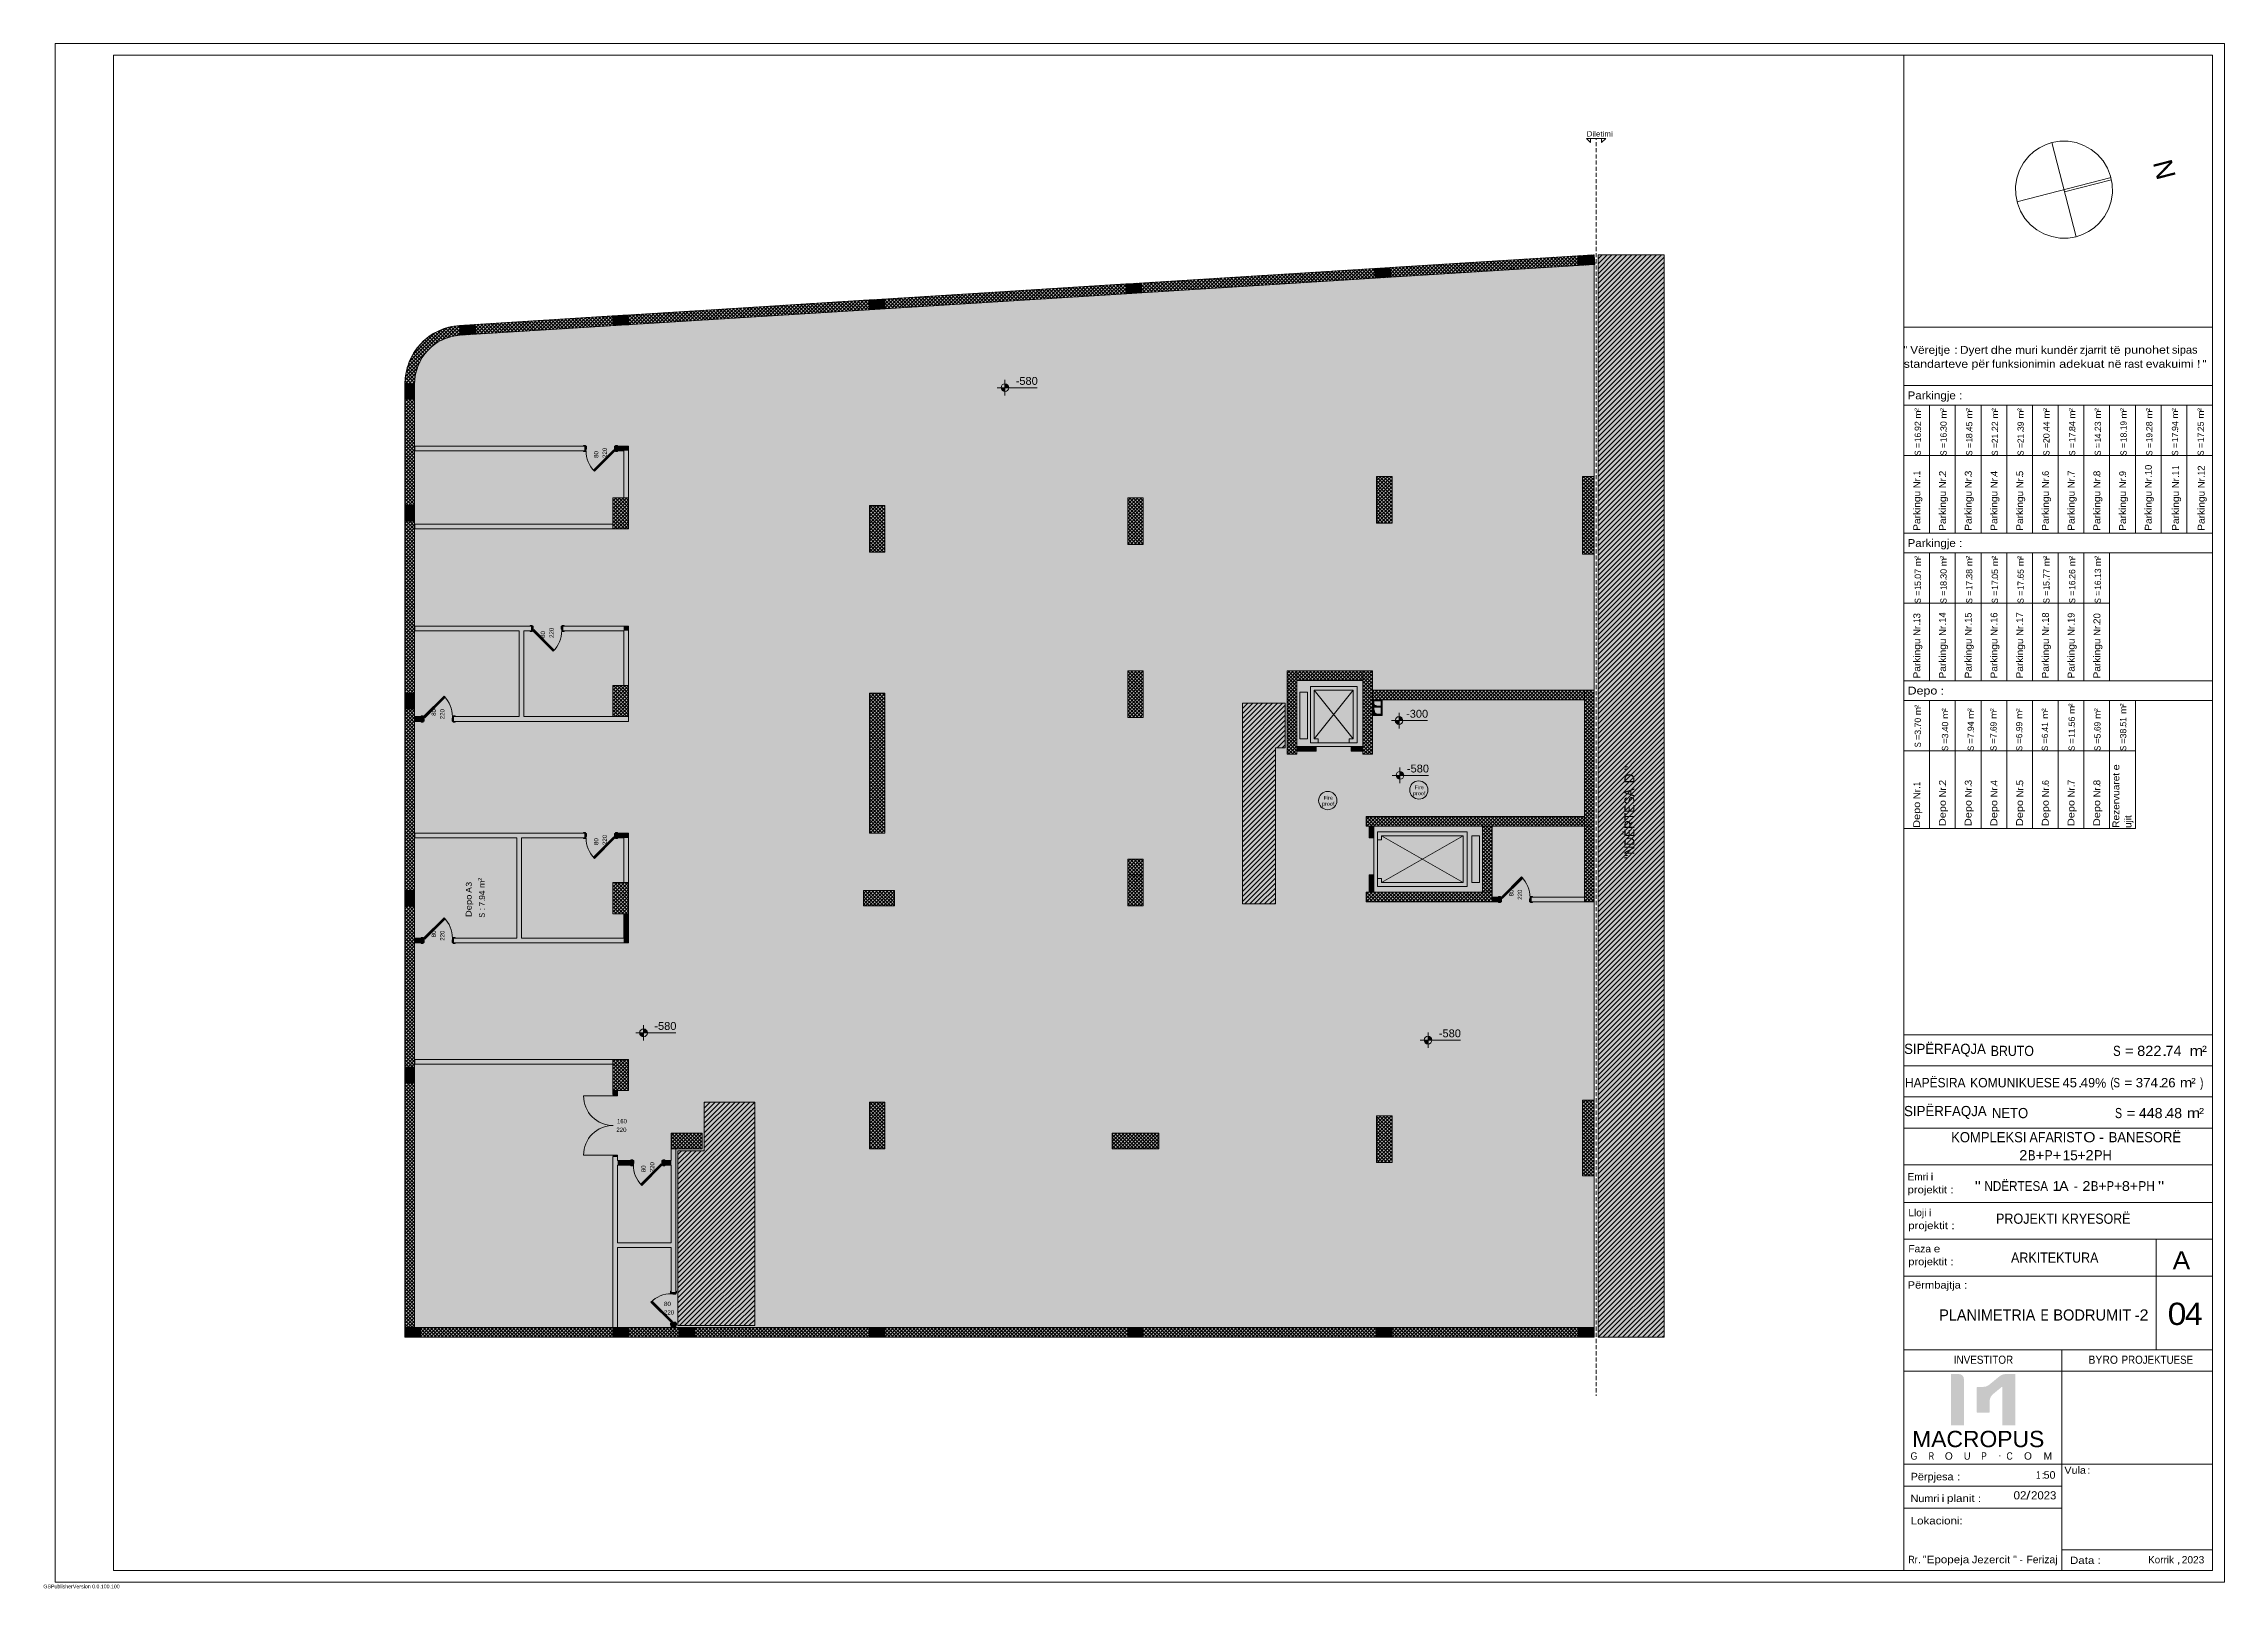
# Model space of a CAD drawing. Header units: metres. Extents: x 312 to 313.4, y 204 to 204.42.
# Drawn here: x 312.811 to 313.402, y 204.003 to 204.421 of the extents above; entities that cross this region are included whole.
import ezdxf

# ---------------------------------------------------------------- set-up
doc = ezdxf.new("R2010")
doc.units = ezdxf.units.M
for name, color, linetype, true_color in [('PDF_2D Drafting - General', 7, 'Continuous', 0x999999), ('PDF_A - Dimensionimi', 7, 'Continuous', 0x999999), ('PDF_A - Fill Zone', 7, 'Continuous', 0xcccccc), ('PDF_A - Fleta', 7, 'Continuous', 0x6a6a6a), ('PDF_A - Muret', 7, 'Continuous', 0xaaaaaa), ('PDF_A - Ndertesa 1 - Kanalet e ventilimit', 7, 'Continuous', 0x7f7f7f), ('PDF_A - Shtyllat', 7, 'Continuous', 0x999999), ('PDF_A - Shtyllat bodrum', 7, 'Continuous', 0x999999), ('PDF_Dimensioning - General', 7, 'Continuous', 0x6a6a6a), ('PDF_Model Unit - Zone', 7, 'Continuous', 0x999999), ('PDF_Text', 7, 'Continuous', 0xffffff)]:
    doc.layers.add(name, color=color, linetype=linetype, true_color=true_color)
doc.layers.add('PDF_Drawing & Figure', color=5, linetype='Continuous')
doc.styles.add('PDF Arial', font='arial.ttf')

# ---------------------------------------------------------------- blocks, each defined once
blk = doc.blocks.new('bodrumi')
at = {"layer": 'PDF_2D Drafting - General', "true_color": 0xffffff, "transparency": 33554559}
blk.add_hatch(color=7, dxfattribs=at).paths.add_polyline_path([(0.00316, 0.24951), (0.00316, -0.0437), (-0.31895, -0.0437), (-0.31895, 0.21459), (-0.3188, 0.21675), (-0.31836, 0.21887), (-0.31763, 0.2209), (-0.31663, 0.22282), (-0.31538, 0.22459), (-0.3139, 0.22616), (-0.31221, 0.22752), (-0.31036, 0.22864), (-0.30837, 0.22949), (-0.30629, 0.23007), (-0.30414, 0.23035)])
at = {"layer": 'PDF_A - Dimensionimi', "transparency": 33554559}
for points in [[(-0.15644, 0.2135), (-0.15644, 0.21245), (-0.15684, 0.21253), (-0.15718, 0.21276), (-0.15741, 0.2131), (-0.15749, 0.2135)], [(-0.15644, 0.2135), (-0.15644, 0.21455), (-0.15604, 0.21447), (-0.1557, 0.21425), (-0.15547, 0.2139), (-0.15539, 0.2135)], [(-0.04967, 0.12335), (-0.04967, 0.1244), (-0.04926, 0.12432), (-0.04892, 0.12409), (-0.04869, 0.12375), (-0.04861, 0.12335)], [(-0.04967, 0.12335), (-0.04967, 0.1223), (-0.05007, 0.12238), (-0.05041, 0.12261), (-0.05064, 0.12295), (-0.05072, 0.12335)], [(-0.04944, 0.10851), (-0.04944, 0.10745), (-0.04984, 0.10753), (-0.05019, 0.10776), (-0.05041, 0.1081), (-0.05049, 0.10851)], [(-0.04944, 0.10851), (-0.04944, 0.10956), (-0.04904, 0.10948), (-0.0487, 0.10925), (-0.04847, 0.10891), (-0.04839, 0.10851)], [(-0.25432, 0.03877), (-0.25432, 0.03772), (-0.25473, 0.0378), (-0.25507, 0.03803), (-0.2553, 0.03837), (-0.25538, 0.03877)], [(-0.25432, 0.03877), (-0.25432, 0.03983), (-0.25392, 0.03975), (-0.25358, 0.03952), (-0.25335, 0.03918), (-0.25327, 0.03877)], [(-0.04183, 0.03679), (-0.04183, 0.03574), (-0.04223, 0.03582), (-0.04257, 0.03605), (-0.0428, 0.03639), (-0.04288, 0.03679)], [(-0.04183, 0.03679), (-0.04183, 0.03784), (-0.04142, 0.03776), (-0.04108, 0.03754), (-0.04085, 0.03719), (-0.04077, 0.03679)]]:
    blk.add_hatch(color=256, dxfattribs=at).paths.add_polyline_path(points)
at = {"layer": 'PDF_A - Fill Zone', "true_color": 0xffffff, "transparency": 33554559}
for points in [[(0.00421, 0.24687), (0.00421, 0.24951), (0.02211, 0.24951), (0.02211, -0.0437), (0.00421, -0.0437)], [(-0.09211, 0.12809), (-0.08053, 0.12809), (-0.08053, 0.11599), (-0.08316, 0.11599), (-0.08316, 0.07422), (-0.08316, 0.07367), (-0.09211, 0.07367)], [(-0.22421, -0.04054), (-0.24505, -0.04054), (-0.24505, 0.00684), (-0.2379, 0.00684), (-0.2379, 0.02), (-0.22421, 0.02)]]:
    blk.add_hatch(color=7, dxfattribs=at).paths.add_polyline_path(points)
at = {"layer": 'PDF_A - Fleta', "true_color": 0xc92e1f, "transparency": 33554559}
for points in [[(0.10332, -0.05497), (0.10332, -0.06757), (0.09984, -0.06757), (0.09984, -0.05367), (0.10202, -0.05367), (0.10252, -0.05377), (0.10294, -0.05405), (0.10322, -0.05447)], [(0.11722, -0.05367), (0.11722, -0.06757), (0.11374, -0.06757), (0.11374, -0.05728), (0.11371, -0.05719), (0.11361, -0.05714), (0.11353, -0.05717), (0.11353, -0.05717), (0.11352, -0.05718), (0.11351, -0.05719), (0.1135, -0.0572), (0.11261, -0.05793), (0.11122, -0.05908), (0.11112, -0.05916), (0.11066, -0.05972), (0.11037, -0.06038), (0.11027, -0.06109), (0.11027, -0.06396), (0.11023, -0.06406), (0.11013, -0.0641), (0.10693, -0.0641), (0.10683, -0.06406), (0.10679, -0.06396), (0.10679, -0.05728), (0.10683, -0.05719), (0.10693, -0.05714), (0.10853, -0.05714), (0.1094, -0.057), (0.11016, -0.05657), (0.11022, -0.05652), (0.11028, -0.05647), (0.11286, -0.05434), (0.113, -0.05422), (0.11374, -0.05381), (0.11445, -0.05367)]]:
    blk.add_hatch(color=22, dxfattribs=at).paths.add_polyline_path(points)
at = {"layer": 'PDF_A - Muret', "true_color": 0xcccccc, "transparency": 33554559}
for points in [[(-0.26271, 0.23293), (-0.26255, 0.23031), (-0.25834, 0.23057), (-0.25851, 0.23319), (-0.19325, 0.23726), (-0.19309, 0.23463), (-0.29978, 0.22798), (-0.29994, 0.23061)], [(-0.30414, 0.23035), (-0.30398, 0.22772), (-0.30594, 0.22745), (-0.30784, 0.22689), (-0.30964, 0.22604), (-0.31129, 0.22494), (-0.31275, 0.2236), (-0.31399, 0.22206), (-0.31499, 0.22034), (-0.31572, 0.2185), (-0.31617, 0.21657), (-0.31632, 0.21459), (-0.31895, 0.21459), (-0.3188, 0.21675), (-0.31836, 0.21887), (-0.31763, 0.2209), (-0.31663, 0.22282), (-0.31538, 0.22459), (-0.3139, 0.22616), (-0.31221, 0.22752), (-0.31036, 0.22864), (-0.30837, 0.22949), (-0.30629, 0.23007)]]:
    blk.add_hatch(color=254, dxfattribs=at).paths.add_polyline_path(points)
at = {"layer": 'PDF_A - Muret', "true_color": 0xffffff, "transparency": 33554559}
for points in [[(-0.26979, 0.19763), (-0.26979, 0.19684), (-0.26992, 0.19684), (-0.26992, 0.19642), (-0.27021, 0.19642), (-0.27021, 0.19763)], [(-0.26179, 0.19763), (-0.26179, 0.19642), (-0.26209, 0.19642), (-0.26209, 0.19684), (-0.26221, 0.19684), (-0.26221, 0.19763)], [(-0.28463, 0.14888), (-0.28421, 0.14888), (-0.28421, 0.14809), (-0.28433, 0.14809), (-0.28433, 0.14767), (-0.28463, 0.14767)], [(-0.27663, 0.14888), (-0.27621, 0.14888), (-0.27621, 0.14767), (-0.2765, 0.14767), (-0.2765, 0.14809), (-0.27663, 0.14809)], [(-0.3142, 0.1232), (-0.3142, 0.12441), (-0.31391, 0.12441), (-0.31391, 0.12399), (-0.31378, 0.12399), (-0.31378, 0.1232)], [(-0.3062, 0.1232), (-0.3062, 0.12399), (-0.30607, 0.12399), (-0.30607, 0.12441), (-0.30578, 0.12441), (-0.30578, 0.1232)], [(-0.26979, 0.09278), (-0.26979, 0.09199), (-0.26992, 0.09199), (-0.26992, 0.09157), (-0.27021, 0.09157), (-0.27021, 0.09278)], [(-0.26179, 0.09278), (-0.26179, 0.09157), (-0.26209, 0.09157), (-0.26209, 0.09199), (-0.26221, 0.09199), (-0.26221, 0.09278)], [(-0.02232, 0.07423), (-0.02232, 0.07544), (-0.02202, 0.07544), (-0.02202, 0.07502), (-0.0219, 0.07502), (-0.0219, 0.07423)], [(-0.01432, 0.07423), (-0.01432, 0.07502), (-0.01419, 0.07502), (-0.01419, 0.07544), (-0.0139, 0.07544), (-0.0139, 0.07423)], [(-0.3142, 0.0632), (-0.3142, 0.06441), (-0.31391, 0.06441), (-0.31391, 0.06399), (-0.31378, 0.06399), (-0.31378, 0.0632)], [(-0.3062, 0.0632), (-0.3062, 0.06399), (-0.30607, 0.06399), (-0.30607, 0.06441), (-0.30578, 0.06441), (-0.30578, 0.0632)], [(-0.25695, 0.0042), (-0.25695, 0.00341), (-0.25707, 0.00341), (-0.25707, 0.00299), (-0.25737, 0.00299), (-0.25737, 0.0042)], [(-0.24895, 0.0042), (-0.24895, 0.00299), (-0.24924, 0.00299), (-0.24924, 0.00341), (-0.24937, 0.00341), (-0.24937, 0.0042)], [(-0.24558, -0.03201), (-0.24637, -0.03201), (-0.24637, -0.03189), (-0.24679, -0.03189), (-0.24679, -0.03159), (-0.24558, -0.03159)], [(-0.24558, -0.04001), (-0.24679, -0.04001), (-0.24679, -0.03972), (-0.24637, -0.03972), (-0.24637, -0.03959), (-0.24558, -0.03959)]]:
    blk.add_hatch(color=7, dxfattribs=at).paths.add_polyline_path(points)
at = {"layer": 'PDF_2D Drafting - General', "lineweight": 5}
for points in [[(0.08706, -0.10686), (0.08706, 0.30355)], [(0.08706, 0.22986), (0.17068, 0.22986)], [(0.08706, 0.21407), (0.17068, 0.21407)], [(0.08706, 0.21407), (0.17068, 0.21407)], [(0.08706, 0.20881), (0.17068, 0.20881)], [(0.09403, 0.17407), (0.09403, 0.20881)], [(0.101, 0.17407), (0.101, 0.20881)], [(0.10797, 0.17407), (0.10797, 0.20881)], [(0.11493, 0.17407), (0.11493, 0.20881)], [(0.1219, 0.17407), (0.1219, 0.20881)], [(0.12887, 0.17407), (0.12887, 0.20881)], [(0.13584, 0.17407), (0.13584, 0.20881)], [(0.1428, 0.17407), (0.1428, 0.20881)], [(0.14977, 0.17407), (0.14977, 0.20881)], [(0.15674, 0.17407), (0.15674, 0.20881)], [(0.16371, 0.17407), (0.16371, 0.20881)], [(0.08706, 0.19512), (0.17068, 0.19512)], [(0.08706, 0.17407), (0.17068, 0.17407)], [(0.08706, 0.17407), (0.17068, 0.17407)], [(0.08706, 0.16881), (0.17068, 0.16881)], [(0.09403, 0.13407), (0.09403, 0.16881)], [(0.101, 0.13407), (0.101, 0.16881)], [(0.10797, 0.13407), (0.10797, 0.16881)], [(0.11493, 0.13407), (0.11493, 0.16881)], [(0.1219, 0.13407), (0.1219, 0.16881)], [(0.12887, 0.13407), (0.12887, 0.16881)], [(0.13584, 0.13407), (0.13584, 0.16881)], [(0.1428, 0.13407), (0.1428, 0.16881)], [(0.08706, 0.15512), (0.1428, 0.15512)], [(0.09403, 0.13407), (0.09403, 0.1446)], [(-0.06105, 0.13262), (-0.07369, 0.13262)], [(-0.07369, 0.13262), (-0.07369, 0.11735)], [(-0.07263, 0.11841), (-0.06211, 0.13157)], [(-0.06211, 0.11841), (-0.07263, 0.13157)], [(-0.07263, 0.11841), (-0.07263, 0.13157)], [(-0.07263, 0.13157), (-0.06211, 0.13157)], [(-0.06211, 0.13157), (-0.06211, 0.11841)], [(-0.06105, 0.11735), (-0.06105, 0.13262)], [(0.08706, 0.13407), (0.17068, 0.13407)], [(0.08706, 0.12881), (0.17068, 0.12881)], [(0.09403, 0.09407), (0.09403, 0.12881)], [(0.101, 0.09407), (0.101, 0.12881)], [(0.10797, 0.09407), (0.10797, 0.12881)], [(0.11493, 0.09407), (0.11493, 0.12881)], [(0.1219, 0.09407), (0.1219, 0.12881)], [(0.12887, 0.09407), (0.12887, 0.12881)], [(0.13584, 0.09407), (0.13584, 0.12881)], [(0.1428, 0.09407), (0.1428, 0.12881)], [(0.14977, 0.09407), (0.14977, 0.12881)], [(-0.07158, 0.11841), (-0.07263, 0.11841)], [(-0.07158, 0.11841), (-0.07158, 0.11735)], [(-0.06211, 0.11841), (-0.06316, 0.11841)], [(-0.06316, 0.11841), (-0.06316, 0.11735)], [(-0.07369, 0.11735), (-0.06105, 0.11735)], [(0.08706, 0.11512), (0.14977, 0.11512)], [(0.08706, 0.09407), (0.14977, 0.09407)]]:
    blk.add_lwpolyline(points, dxfattribs=at)
at = {"layer": 'PDF_2D Drafting - General', "color": 8, "lineweight": 9, "true_color": 0x7f7f7f}
for points in [[(0.00316, 0.24951), (-0.30414, 0.23035)], [(0.00316, -0.0437), (0.00316, 0.24951)], [(-0.31538, 0.22459), (-0.31663, 0.22282)], [(-0.3139, 0.22616), (-0.31538, 0.22459)], [(-0.31221, 0.22752), (-0.3139, 0.22616)], [(-0.31036, 0.22864), (-0.31221, 0.22752)], [(-0.30837, 0.22949), (-0.31036, 0.22864)], [(-0.30629, 0.23007), (-0.30837, 0.22949)], [(-0.30414, 0.23035), (-0.30629, 0.23007)], [(-0.31836, 0.21887), (-0.3188, 0.21675)], [(-0.31763, 0.2209), (-0.31836, 0.21887)], [(-0.31663, 0.22282), (-0.31763, 0.2209)], [(-0.3188, 0.21675), (-0.31895, 0.21459)], [(-0.31895, 0.21459), (-0.31895, -0.0437)], [(-0.05948, 0.13421), (-0.07737, 0.13421)], [(-0.07737, 0.13421), (-0.07737, 0.11632)], [(-0.07448, 0.13105), (-0.07658, 0.13105)], [(-0.07658, 0.13105), (-0.07658, 0.11842)], [(-0.07448, 0.11842), (-0.07448, 0.13105)], [(-0.05948, 0.11632), (-0.05948, 0.13421)], [(-0.07658, 0.11842), (-0.07448, 0.11842)], [(-0.07737, 0.11632), (-0.05948, 0.11632)], [(-0.02705, 0.09476), (-0.05653, 0.09476)], [(-0.05653, 0.09476), (-0.05653, 0.07687)], [(-0.02705, 0.07687), (-0.02705, 0.09476)], [(-0.02995, 0.07948), (-0.02995, 0.09212)], [(-0.02995, 0.09212), (-0.02785, 0.09212)], [(-0.02785, 0.09212), (-0.02785, 0.07948)], [(-0.05653, 0.07687), (-0.02705, 0.07687)], [(-0.02785, 0.07948), (-0.02995, 0.07948)], [(-0.31895, -0.0437), (0.00316, -0.0437)]]:
    blk.add_lwpolyline(points, dxfattribs=at)
at = {"layer": 'PDF_2D Drafting - General', "color": 251, "lineweight": 5, "true_color": 0x6a6a6a}
for points in [[(-0.03126, 0.09317), (-0.05548, 0.09317)], [(-0.05548, 0.09317), (-0.05548, 0.07843)], [(-0.03126, 0.09317), (-0.05548, 0.09317)], [(-0.05548, 0.09317), (-0.05548, 0.07843)], [(-0.05442, 0.09106), (-0.05548, 0.09106)], [(-0.05442, 0.09106), (-0.05548, 0.09106)], [(-0.03232, 0.09212), (-0.05442, 0.09212)], [(-0.05442, 0.09212), (-0.05442, 0.09106)], [(-0.03232, 0.09212), (-0.05442, 0.07948)], [(-0.03232, 0.07948), (-0.05442, 0.09212)], [(-0.03232, 0.09212), (-0.05442, 0.09212)], [(-0.05442, 0.09212), (-0.05442, 0.09106)], [(-0.03232, 0.09212), (-0.05442, 0.07948)], [(-0.03232, 0.07948), (-0.05442, 0.09212)], [(-0.03232, 0.07948), (-0.03232, 0.09212)], [(-0.03232, 0.07948), (-0.03232, 0.09212)], [(-0.03126, 0.07843), (-0.03126, 0.09317)], [(-0.03126, 0.07843), (-0.03126, 0.09317)], [(-0.05548, 0.08054), (-0.05442, 0.08054)], [(-0.05548, 0.08054), (-0.05442, 0.08054)], [(-0.05548, 0.07843), (-0.03126, 0.07843)], [(-0.05548, 0.07843), (-0.03126, 0.07843)], [(-0.05442, 0.08054), (-0.05442, 0.07948)], [(-0.05442, 0.08054), (-0.05442, 0.07948)], [(-0.05442, 0.07948), (-0.03232, 0.07948)], [(-0.05442, 0.07948), (-0.03232, 0.07948)]]:
    blk.add_lwpolyline(points, dxfattribs=at)
at = {"layer": 'PDF_2D Drafting - General', "color": 11, "lineweight": 5, "true_color": 0xfd8379}
for centre, major_axis, ratio in [((-0.04432, 0.10454), (-0.00002, 0.00248), 0.999757), ((-0.06898, 0.10169), (0.00248, 0), 0.999824)]:
    blk.add_ellipse(centre, major_axis=major_axis, ratio=ratio, dxfattribs=at)
at = {"layer": 'PDF_2D Drafting - General', "color": 7, "true_color": 0xffffff, "transparency": 33554559}
for points in [[(-0.05948, 0.13421), (-0.07737, 0.13421), (-0.05948, 0.11632), (-0.07737, 0.11632)], [(-0.02705, 0.07687), (-0.02705, 0.09476), (-0.05653, 0.07687), (-0.05653, 0.09476)]]:
    blk.add_solid(points, dxfattribs=at)
at = {"layer": 'PDF_2D Drafting - General', "color": 254, "true_color": 0xe6e6e6, "transparency": 33554559}
for points in [[(-0.07448, 0.11842), (-0.07658, 0.11842), (-0.07448, 0.13105), (-0.07658, 0.13105)], [(-0.02995, 0.07948), (-0.02995, 0.09212), (-0.02785, 0.07948), (-0.02785, 0.09212)]]:
    blk.add_solid(points, dxfattribs=at)
at = {"layer": 'PDF_A - Dimensionimi', "lineweight": 5}
for points in [[(-0.15855, 0.2135), (-0.15433, 0.2135)], [(-0.15644, 0.2114), (-0.15644, 0.21561)], [(-0.15433, 0.2135), (-0.14768, 0.2135)], [(-0.04967, 0.12124), (-0.04967, 0.12546)], [(-0.05177, 0.12335), (-0.04756, 0.12335)], [(-0.04756, 0.12335), (-0.04194, 0.12335)], [(-0.05155, 0.10851), (-0.04734, 0.10851)], [(-0.04944, 0.1064), (-0.04944, 0.11061)], [(-0.04734, 0.10851), (-0.04172, 0.10851)], [(-0.25643, 0.03877), (-0.25222, 0.03877)], [(-0.25432, 0.03667), (-0.25432, 0.04088)], [(-0.25222, 0.03877), (-0.24557, 0.03877)], [(-0.04393, 0.03679), (-0.03972, 0.03679)], [(-0.04183, 0.03469), (-0.04183, 0.0389)], [(-0.03972, 0.03679), (-0.03307, 0.03679)]]:
    blk.add_lwpolyline(points, dxfattribs=at)
for centre in [(-0.04967, 0.12335), (-0.04944, 0.10851)]:
    blk.add_circle(centre, 0.00105, dxfattribs=at)
for centre, major_axis, ratio in [((-0.15644, 0.2135), (0, 0.00105), 0.999839), ((-0.25432, 0.03877), (0, -0.00105), 0.999471), ((-0.04182, 0.03679), (0, 0.00105), 0.999577)]:
    blk.add_ellipse(centre, major_axis=major_axis, ratio=ratio, dxfattribs=at)
at = {"layer": 'PDF_A - Fill Zone', "lineweight": 5}
for points in [[(0.00421, 0.23233), (0.02139, 0.24951)], [(0.00421, 0.23367), (0.02005, 0.24951)], [(0.00421, 0.23501), (0.01871, 0.24951)], [(0.00421, 0.23635), (0.01737, 0.24951)], [(0.00421, 0.23769), (0.01603, 0.24951)], [(0.00421, 0.23903), (0.01469, 0.24951)], [(0.00421, 0.24037), (0.01335, 0.24951)], [(0.00421, 0.24171), (0.01201, 0.24951)], [(0.00421, 0.24305), (0.01067, 0.24951)], [(0.00421, 0.24439), (0.00933, 0.24951)], [(0.00421, 0.24572), (0.00799, 0.24951)], [(0.00421, 0.24706), (0.00665, 0.24951)], [(0.00421, 0.2484), (0.00531, 0.24951)], [(0.00421, 0.24687), (0.00421, 0.24951)], [(0.00421, 0.24951), (0.02211, 0.24951)], [(0.00421, 0.23099), (0.02211, 0.24888)], [(0.02211, 0.24951), (0.02211, -0.0437)], [(0.00421, 0.22965), (0.02211, 0.24754)], [(0.00421, -0.0437), (0.00421, 0.24687)], [(0.00421, 0.22831), (0.02211, 0.2462)], [(0.00421, 0.22697), (0.02211, 0.24486)], [(0.00421, 0.22563), (0.02211, 0.24352)], [(0.00421, 0.22429), (0.02211, 0.24218)], [(0.00421, 0.22295), (0.02211, 0.24084)], [(0.00421, 0.22161), (0.02211, 0.2395)], [(0.00421, 0.22027), (0.02211, 0.23816)], [(0.00421, 0.21893), (0.02211, 0.23682)], [(0.00421, 0.21759), (0.02211, 0.23548)], [(0.00421, 0.21625), (0.02211, 0.23414)], [(0.00421, 0.21491), (0.02211, 0.2328)], [(0.00421, 0.21357), (0.02211, 0.23146)], [(0.00421, 0.21223), (0.02211, 0.23013)], [(0.00421, 0.21089), (0.02211, 0.22879)], [(0.00421, 0.20955), (0.02211, 0.22745)], [(0.00421, 0.20821), (0.02211, 0.22611)], [(0.00421, 0.20687), (0.02211, 0.22477)], [(0.00421, 0.20553), (0.02211, 0.22343)], [(0.00421, 0.20419), (0.02211, 0.22209)], [(0.00421, 0.20285), (0.02211, 0.22075)], [(0.00421, 0.20151), (0.02211, 0.21941)], [(0.00421, 0.20017), (0.02211, 0.21807)], [(0.00421, 0.19883), (0.02211, 0.21673)], [(0.00421, 0.19749), (0.02211, 0.21539)], [(0.00421, 0.19615), (0.02211, 0.21405)], [(0.00421, 0.19481), (0.02211, 0.21271)], [(0.00421, 0.19347), (0.02211, 0.21137)], [(0.00421, 0.19213), (0.02211, 0.21003)], [(0.00421, 0.19079), (0.02211, 0.20869)], [(0.00421, 0.18945), (0.02211, 0.20735)], [(0.00421, 0.18811), (0.02211, 0.20601)], [(0.00421, 0.18677), (0.02211, 0.20467)], [(0.00421, 0.18543), (0.02211, 0.20333)], [(0.00421, 0.1841), (0.02211, 0.20199)], [(0.00421, 0.18276), (0.02211, 0.20065)], [(0.00421, 0.18142), (0.02211, 0.19931)], [(0.00421, 0.18008), (0.02211, 0.19797)], [(0.00421, 0.17874), (0.02211, 0.19663)], [(0.00421, 0.1774), (0.02211, 0.19529)], [(0.00421, 0.17606), (0.02211, 0.19395)], [(0.00421, 0.17472), (0.02211, 0.19261)], [(0.00421, 0.17338), (0.02211, 0.19127)], [(0.00421, 0.17204), (0.02211, 0.18993)], [(0.00421, 0.1707), (0.02211, 0.18859)], [(0.00421, 0.16936), (0.02211, 0.18725)], [(0.00421, 0.16802), (0.02211, 0.18591)], [(0.00421, 0.16668), (0.02211, 0.18457)], [(0.00421, 0.16534), (0.02211, 0.18323)], [(0.00421, 0.164), (0.02211, 0.18189)], [(0.00421, 0.16266), (0.02211, 0.18055)], [(0.00421, 0.16132), (0.02211, 0.17921)], [(0.00421, 0.15998), (0.02211, 0.17787)], [(0.00421, 0.15864), (0.02211, 0.17653)], [(0.00421, 0.1573), (0.02211, 0.17519)], [(0.00421, 0.15596), (0.02211, 0.17385)], [(0.00421, 0.15462), (0.02211, 0.17251)], [(0.00421, 0.15328), (0.02211, 0.17117)], [(0.00421, 0.15194), (0.02211, 0.16984)], [(0.00421, 0.1506), (0.02211, 0.1685)], [(0.00421, 0.14926), (0.02211, 0.16716)], [(0.00421, 0.14792), (0.02211, 0.16582)], [(0.00421, 0.14658), (0.02211, 0.16448)], [(0.00421, 0.14524), (0.02211, 0.16314)], [(0.00421, 0.1439), (0.02211, 0.1618)], [(0.00421, 0.14256), (0.02211, 0.16046)], [(0.00421, 0.14122), (0.02211, 0.15912)], [(0.00421, 0.13988), (0.02211, 0.15778)], [(0.00421, 0.13854), (0.02211, 0.15644)], [(0.00421, 0.1372), (0.02211, 0.1551)], [(0.00421, 0.13586), (0.02211, 0.15376)], [(0.00421, 0.13452), (0.02211, 0.15242)], [(0.00421, 0.13318), (0.02211, 0.15108)], [(0.00421, 0.13184), (0.02211, 0.14974)], [(0.00421, 0.1305), (0.02211, 0.1484)], [(0.00421, 0.12916), (0.02211, 0.14706)], [(0.00421, 0.12782), (0.02211, 0.14572)], [(0.00421, 0.12648), (0.02211, 0.14438)], [(0.00421, 0.12514), (0.02211, 0.14304)], [(0.00421, 0.1238), (0.02211, 0.1417)], [(0.00421, 0.12247), (0.02211, 0.14036)], [(0.00421, 0.12113), (0.02211, 0.13902)], [(0.00421, 0.11979), (0.02211, 0.13768)], [(0.00421, 0.11845), (0.02211, 0.13634)], [(0.00421, 0.11711), (0.02211, 0.135)], [(0.00421, 0.11577), (0.02211, 0.13366)], [(0.00421, 0.11443), (0.02211, 0.13232)], [(0.00421, 0.11309), (0.02211, 0.13098)], [(-0.09211, 0.11725), (-0.08127, 0.12809)], [(-0.09211, 0.11859), (-0.08261, 0.12809)], [(-0.09211, 0.11993), (-0.08395, 0.12809)], [(-0.09211, 0.12127), (-0.08529, 0.12809)], [(-0.09211, 0.12261), (-0.08663, 0.12809)], [(-0.09211, 0.12395), (-0.08797, 0.12809)], [(-0.09211, 0.12529), (-0.08931, 0.12809)], [(-0.09211, 0.12663), (-0.09065, 0.12809)], [(-0.09211, 0.12797), (-0.09199, 0.12809)], [(-0.09211, 0.12809), (-0.08053, 0.12809)], [(-0.09211, 0.07367), (-0.09211, 0.12809)], [(-0.09211, 0.11591), (-0.08053, 0.12749)], [(-0.09211, 0.11457), (-0.08053, 0.12615)], [(-0.09211, 0.11324), (-0.08053, 0.12481)], [(-0.08053, 0.12809), (-0.08053, 0.11599)], [(0.00421, 0.11175), (0.02211, 0.12964)], [(0.00421, 0.11041), (0.02211, 0.1283)], [(0.00421, 0.10907), (0.02211, 0.12696)], [(0.00421, 0.10773), (0.02211, 0.12562)], [(0.00421, 0.10639), (0.02211, 0.12428)], [(-0.09211, 0.1119), (-0.08053, 0.12347)], [(-0.09211, 0.11056), (-0.08053, 0.12213)], [(-0.09211, 0.10922), (-0.08053, 0.12079)], [(-0.09211, 0.10788), (-0.08053, 0.11945)], [(0.00421, 0.10505), (0.02211, 0.12294)], [(0.00421, 0.10371), (0.02211, 0.1216)], [(0.00421, 0.10237), (0.02211, 0.12026)], [(0.00421, 0.10103), (0.02211, 0.11892)], [(-0.09211, 0.10654), (-0.08316, 0.11548)], [(-0.09211, 0.1052), (-0.08316, 0.11414)], [(-0.09211, 0.10386), (-0.08316, 0.1128)], [(-0.08053, 0.11599), (-0.08316, 0.11599)], [(-0.08316, 0.11599), (-0.08316, 0.07422)], [(-0.08266, 0.11599), (-0.08053, 0.11811)], [(-0.08132, 0.11599), (-0.08053, 0.11677)], [(0.00421, 0.09969), (0.02211, 0.11758)], [(0.00421, 0.09835), (0.02211, 0.11624)], [(0.00421, 0.09701), (0.02211, 0.1149)], [(0.00421, 0.09567), (0.02211, 0.11356)], [(-0.09211, 0.10252), (-0.08316, 0.11146)], [(-0.09211, 0.10118), (-0.08316, 0.11012)], [(-0.09211, 0.09984), (-0.08316, 0.10878)], [(-0.09211, 0.0985), (-0.08316, 0.10744)], [(0.00421, 0.09433), (0.02211, 0.11222)], [(0.00421, 0.09299), (0.02211, 0.11088)], [(0.00421, 0.09165), (0.02211, 0.10954)], [(0.00421, 0.09031), (0.02211, 0.10821)], [(0.00421, 0.08897), (0.02211, 0.10687)], [(-0.09211, 0.09716), (-0.08316, 0.10611)], [(-0.09211, 0.09582), (-0.08316, 0.10477)], [(-0.09211, 0.09448), (-0.08316, 0.10343)], [(-0.09211, 0.09314), (-0.08316, 0.10209)], [(-0.09211, 0.0918), (-0.08316, 0.10075)], [(0.00421, 0.08763), (0.02211, 0.10553)], [(0.00421, 0.08629), (0.02211, 0.10419)], [(0.00421, 0.08495), (0.02211, 0.10285)], [(0.00421, 0.08361), (0.02211, 0.10151)], [(-0.09211, 0.09046), (-0.08316, 0.09941)], [(-0.09211, 0.08912), (-0.08316, 0.09807)], [(-0.09211, 0.08778), (-0.08316, 0.09673)], [(-0.09211, 0.08644), (-0.08316, 0.09539)], [(0.00421, 0.08227), (0.02211, 0.10017)], [(0.00421, 0.08093), (0.02211, 0.09883)], [(0.00421, 0.07959), (0.02211, 0.09749)], [(0.00421, 0.07825), (0.02211, 0.09615)], [(0.00421, 0.07691), (0.02211, 0.09481)], [(-0.09211, 0.0851), (-0.08316, 0.09405)], [(-0.09211, 0.08376), (-0.08316, 0.09271)], [(-0.09211, 0.08242), (-0.08316, 0.09137)], [(-0.09211, 0.08108), (-0.08316, 0.09003)], [(-0.09211, 0.07974), (-0.08316, 0.08869)], [(0.00421, 0.07557), (0.02211, 0.09347)], [(0.00421, 0.07423), (0.02211, 0.09213)], [(0.00421, 0.07289), (0.02211, 0.09079)], [(0.00421, 0.07155), (0.02211, 0.08945)], [(-0.09211, 0.0784), (-0.08316, 0.08735)], [(-0.09211, 0.07706), (-0.08316, 0.08601)], [(-0.09211, 0.07572), (-0.08316, 0.08467)], [(-0.09211, 0.07438), (-0.08316, 0.08333)], [(0.00421, 0.07021), (0.02211, 0.08811)], [(0.00421, 0.06887), (0.02211, 0.08677)], [(0.00421, 0.06753), (0.02211, 0.08543)], [(0.00421, 0.06619), (0.02211, 0.08409)], [(0.00421, 0.06485), (0.02211, 0.08275)], [(-0.09148, 0.07367), (-0.08316, 0.08199)], [(-0.09014, 0.07367), (-0.08316, 0.08065)], [(-0.0888, 0.07367), (-0.08316, 0.07931)], [(-0.08746, 0.07367), (-0.08316, 0.07797)], [(0.00421, 0.06351), (0.02211, 0.08141)], [(0.00421, 0.06217), (0.02211, 0.08007)], [(0.00421, 0.06084), (0.02211, 0.07873)], [(0.00421, 0.0595), (0.02211, 0.07739)], [(-0.08316, 0.07367), (-0.09211, 0.07367)], [(-0.08612, 0.07367), (-0.08316, 0.07663)], [(-0.08478, 0.07367), (-0.08316, 0.07529)], [(-0.08344, 0.07367), (-0.08316, 0.07395)], [(-0.08316, 0.07422), (-0.08316, 0.07367)], [(0.00421, 0.05816), (0.02211, 0.07605)], [(0.00421, 0.05682), (0.02211, 0.07471)], [(0.00421, 0.05548), (0.02211, 0.07337)], [(0.00421, 0.05414), (0.02211, 0.07203)], [(0.00421, 0.0528), (0.02211, 0.07069)], [(0.00421, 0.05146), (0.02211, 0.06935)], [(0.00421, 0.05012), (0.02211, 0.06801)], [(0.00421, 0.04878), (0.02211, 0.06667)], [(0.00421, 0.04744), (0.02211, 0.06533)], [(0.00421, 0.0461), (0.02211, 0.06399)], [(0.00421, 0.04476), (0.02211, 0.06265)], [(0.00421, 0.04342), (0.02211, 0.06131)], [(0.00421, 0.04208), (0.02211, 0.05997)], [(0.00421, 0.04074), (0.02211, 0.05863)], [(0.00421, 0.0394), (0.02211, 0.05729)], [(0.00421, 0.03806), (0.02211, 0.05595)], [(0.00421, 0.03672), (0.02211, 0.05461)], [(0.00421, 0.03538), (0.02211, 0.05327)], [(0.00421, 0.03404), (0.02211, 0.05193)], [(0.00421, 0.0327), (0.02211, 0.05059)], [(0.00421, 0.03136), (0.02211, 0.04925)], [(0.00421, 0.03002), (0.02211, 0.04791)], [(0.00421, 0.02868), (0.02211, 0.04658)], [(0.00421, 0.02734), (0.02211, 0.04524)], [(0.00421, 0.026), (0.02211, 0.0439)], [(0.00421, 0.02466), (0.02211, 0.04256)], [(0.00421, 0.02332), (0.02211, 0.04122)], [(0.00421, 0.02198), (0.02211, 0.03988)], [(0.00421, 0.02064), (0.02211, 0.03854)], [(0.00421, 0.0193), (0.02211, 0.0372)], [(0.00421, 0.01796), (0.02211, 0.03586)], [(0.00421, 0.01662), (0.02211, 0.03452)], [(0.00421, 0.01528), (0.02211, 0.03318)], [(0.00421, 0.01394), (0.02211, 0.03184)], [(0.00421, 0.0126), (0.02211, 0.0305)], [(0.00421, 0.01126), (0.02211, 0.02916)], [(0.00421, 0.00992), (0.02211, 0.02782)], [(0.00421, 0.00858), (0.02211, 0.02648)], [(0.00421, 0.00724), (0.02211, 0.02514)], [(0.00421, 0.0059), (0.02211, 0.0238)], [(-0.24505, -0.00086), (-0.22421, 0.01998)], [(-0.24505, -0.0022), (-0.22421, 0.01864)], [(-0.2379, 0.00764), (-0.22553, 0.02)], [(-0.2379, 0.00898), (-0.22687, 0.02)], [(-0.2379, 0.01032), (-0.22821, 0.02)], [(-0.2379, 0.01166), (-0.22955, 0.02)], [(-0.2379, 0.013), (-0.23089, 0.02)], [(-0.2379, 0.01434), (-0.23223, 0.02)], [(-0.2379, 0.01568), (-0.23357, 0.02)], [(-0.2379, 0.01702), (-0.23491, 0.02)], [(-0.2379, 0.01836), (-0.23625, 0.02)], [(-0.2379, 0.0197), (-0.23759, 0.02)], [(-0.22421, 0.02), (-0.2379, 0.02)], [(-0.2379, 0.02), (-0.2379, 0.00684)], [(-0.22421, -0.04054), (-0.22421, 0.02)], [(0.00421, 0.00456), (0.02211, 0.02246)], [(0.00421, 0.00322), (0.02211, 0.02112)], [(0.00421, 0.00188), (0.02211, 0.01978)], [(0.00421, 0.00055), (0.02211, 0.01844)], [(-0.24505, -0.00354), (-0.22421, 0.0173)], [(-0.24505, -0.00488), (-0.22421, 0.01596)], [(-0.24505, -0.00622), (-0.22421, 0.01462)], [(-0.24505, -0.00756), (-0.22421, 0.01328)], [(-0.24505, -0.0089), (-0.22421, 0.01194)], [(0.00421, -0.00079), (0.02211, 0.0171)], [(0.00421, -0.00214), (0.02211, 0.01576)], [(0.00421, -0.00347), (0.02211, 0.01442)], [(0.00421, -0.00481), (0.02211, 0.01308)], [(-0.24505, -0.01024), (-0.22421, 0.01061)], [(-0.24505, -0.01158), (-0.22421, 0.00927)], [(-0.24505, -0.01292), (-0.22421, 0.00793)], [(-0.24505, 0.00048), (-0.23869, 0.00684)], [(-0.24505, 0.00182), (-0.24003, 0.00684)], [(-0.24505, 0.00316), (-0.24137, 0.00684)], [(-0.24505, 0.0045), (-0.24271, 0.00684)], [(-0.24505, 0.00584), (-0.24405, 0.00684)], [(-0.2379, 0.00684), (-0.24505, 0.00684)], [(-0.24505, 0.00684), (-0.24505, -0.04054)], [(-0.24505, -0.01426), (-0.22421, 0.00659)], [(0.00421, -0.00615), (0.02211, 0.01174)], [(0.00421, -0.00749), (0.02211, 0.0104)], [(0.00421, -0.00883), (0.02211, 0.00906)], [(0.00421, -0.01017), (0.02211, 0.00772)], [(0.00421, -0.01151), (0.02211, 0.00638)], [(-0.24505, -0.0156), (-0.22421, 0.00525)], [(-0.24505, -0.01694), (-0.22421, 0.00391)], [(-0.24505, -0.01828), (-0.22421, 0.00257)], [(-0.24505, -0.01962), (-0.22421, 0.00123)], [(0.00421, -0.01285), (0.02211, 0.00504)], [(0.00421, -0.01419), (0.02211, 0.0037)], [(0.00421, -0.01553), (0.02211, 0.00236)], [(0.00421, -0.01687), (0.02211, 0.00102)], [(-0.24505, -0.02096), (-0.22421, -0.00011)], [(-0.24505, -0.0223), (-0.22421, -0.00145)], [(-0.24505, -0.02364), (-0.22421, -0.00279)], [(-0.24505, -0.02498), (-0.22421, -0.00413)], [(-0.24505, -0.02632), (-0.22421, -0.00547)], [(0.00421, -0.01821), (0.02211, -0.00032)], [(0.00421, -0.01955), (0.02211, -0.00166)], [(0.00421, -0.02089), (0.02211, -0.003)], [(0.00421, -0.02223), (0.02211, -0.00434)], [(0.00421, -0.02357), (0.02211, -0.00568)], [(-0.24505, -0.02766), (-0.22421, -0.00681)], [(-0.24505, -0.02899), (-0.22421, -0.00815)], [(-0.24505, -0.03033), (-0.22421, -0.00949)], [(-0.24505, -0.03167), (-0.22421, -0.01083)], [(0.00421, -0.02491), (0.02211, -0.00702)], [(0.00421, -0.02625), (0.02211, -0.00836)], [(0.00421, -0.02759), (0.02211, -0.0097)], [(0.00421, -0.02893), (0.02211, -0.01104)], [(-0.24505, -0.03301), (-0.22421, -0.01217)], [(-0.24505, -0.03435), (-0.22421, -0.01351)], [(-0.24505, -0.03569), (-0.22421, -0.01485)], [(-0.24505, -0.03703), (-0.22421, -0.01619)], [(-0.24505, -0.03837), (-0.22421, -0.01753)], [(0.00421, -0.03027), (0.02211, -0.01238)], [(0.00421, -0.03161), (0.02211, -0.01372)], [(0.00421, -0.03295), (0.02211, -0.01506)], [(0.00421, -0.03429), (0.02211, -0.0164)], [(-0.24505, -0.03971), (-0.22421, -0.01887)], [(-0.24454, -0.04054), (-0.22421, -0.02021)], [(-0.2432, -0.04054), (-0.22421, -0.02155)], [(-0.24186, -0.04054), (-0.22421, -0.02289)], [(0.00421, -0.03563), (0.02211, -0.01774)], [(0.00421, -0.03697), (0.02211, -0.01907)], [(0.00421, -0.03831), (0.02211, -0.02041)], [(0.00421, -0.03965), (0.02211, -0.02175)], [(0.00421, -0.04099), (0.02211, -0.02309)], [(-0.24052, -0.04054), (-0.22421, -0.02423)], [(-0.23918, -0.04054), (-0.22421, -0.02557)], [(-0.23784, -0.04054), (-0.22421, -0.02691)], [(-0.2365, -0.04054), (-0.22421, -0.02825)], [(0.00421, -0.04233), (0.02211, -0.02443)], [(0.00421, -0.04367), (0.02211, -0.02577)], [(0.00552, -0.0437), (0.02211, -0.02711)], [(0.00686, -0.0437), (0.02211, -0.02845)], [(-0.23516, -0.04054), (-0.22421, -0.02959)], [(-0.23382, -0.04054), (-0.22421, -0.03093)], [(-0.23248, -0.04054), (-0.22421, -0.03227)], [(-0.23114, -0.04054), (-0.22421, -0.03361)], [(-0.2298, -0.04054), (-0.22421, -0.03495)], [(0.0082, -0.0437), (0.02211, -0.02979)], [(0.00954, -0.0437), (0.02211, -0.03113)], [(0.01088, -0.0437), (0.02211, -0.03247)], [(0.01222, -0.0437), (0.02211, -0.03381)], [(0.01356, -0.0437), (0.02211, -0.03515)], [(-0.24505, -0.04054), (-0.22421, -0.04054)], [(-0.22846, -0.04054), (-0.22421, -0.03629)], [(-0.22712, -0.04054), (-0.22421, -0.03763)], [(-0.22578, -0.04054), (-0.22421, -0.03897)], [(-0.22444, -0.04054), (-0.22421, -0.04031)], [(0.0149, -0.0437), (0.02211, -0.03649)], [(0.01624, -0.0437), (0.02211, -0.03783)], [(0.01758, -0.0437), (0.02211, -0.03917)], [(0.01892, -0.0437), (0.02211, -0.04051)], [(0.02211, -0.0437), (0.00421, -0.0437)], [(0.02026, -0.0437), (0.02211, -0.04185)], [(0.0216, -0.0437), (0.02211, -0.04319)]]:
    blk.add_lwpolyline(points, dxfattribs=at)
at = {"layer": 'PDF_A - Fill Zone', "color": 253, "true_color": 0xb5b5b5, "transparency": 33554559}
for points in [[(-0.05516, 0.12727), (-0.05653, 0.12727), (-0.05628, 0.12763), (-0.05653, 0.12864)], [(-0.05505, 0.12506), (-0.05653, 0.12506), (-0.05606, 0.1254), (-0.05653, 0.12696)]]:
    blk.add_solid(points, dxfattribs=at)
at = {"layer": 'PDF_A - Fleta', "color": 253, "lineweight": 5, "true_color": 0x999999}
for points in [[(-0.41369, 0.3067), (0.17388, 0.3067)], [(-0.41369, -0.11001), (-0.41369, 0.3067)], [(-0.3979, 0.30355), (0.17068, 0.30355)], [(-0.3979, -0.10686), (-0.3979, 0.30355)], [(0.17068, 0.30355), (0.17068, -0.10686)], [(0.17388, 0.3067), (0.17388, -0.11001)], [(0.08706, 0.03826), (0.17068, 0.03826)], [(0.08706, 0.02984), (0.17068, 0.02984)], [(0.08706, 0.02141), (0.17068, 0.02141)], [(0.08706, 0.01299), (0.17068, 0.01299)], [(0.17068, 0.00301), (0.08706, 0.00301)], [(0.08706, -0.00716), (0.17068, -0.00716)], [(0.17068, -0.00716), (0.08706, -0.00716)], [(0.17068, -0.01714), (0.08706, -0.01714)], [(0.08706, -0.01714), (0.17068, -0.01714)], [(0.17078, -0.01714), (0.08712, -0.01714)], [(0.15536, -0.01714), (0.15536, -0.04708)], [(0.15536, -0.01714), (0.15536, -0.04708)], [(0.15536, -0.01714), (0.17068, -0.01714)], [(0.15536, -0.02712), (0.15536, -0.01714)], [(0.17068, -0.02712), (0.08706, -0.02712)], [(0.08706, -0.02712), (0.15536, -0.02712)], [(0.17078, -0.02712), (0.08712, -0.02712)], [(0.17078, -0.02712), (0.08712, -0.02712)], [(0.15536, -0.02712), (0.17068, -0.02712)], [(0.15536, -0.04708), (0.15536, -0.02712)], [(0.17068, -0.02712), (0.15536, -0.02712)], [(0.15536, -0.02712), (0.15536, -0.04708)], [(0.08706, -0.04708), (0.12982, -0.04708)], [(0.08706, -0.04708), (0.12982, -0.04708)], [(0.15536, -0.04708), (0.08706, -0.04708)], [(0.08712, -0.04708), (0.17078, -0.04708)], [(0.17068, -0.04708), (0.08712, -0.04708)], [(0.08712, -0.04708), (0.17068, -0.04708)], [(0.12982, -0.04708), (0.12982, -0.05285)], [(0.12982, -0.04708), (0.12982, -0.05285)], [(0.12982, -0.04708), (0.17068, -0.04708)], [(0.12982, -0.05577), (0.12982, -0.04708)], [(0.17068, -0.04708), (0.15536, -0.04708)], [(0.12982, -0.05285), (0.08706, -0.05285)], [(0.12982, -0.05285), (0.08706, -0.05285)], [(0.08706, -0.05285), (0.12982, -0.05285)], [(0.12982, -0.05285), (0.12982, -0.07549)], [(0.12982, -0.05285), (0.17068, -0.05285)], [(0.12982, -0.07549), (0.12982, -0.05577)], [(0.12982, -0.07549), (0.12982, -0.08127)], [(0.12982, -0.07549), (0.12982, -0.08127)], [(0.12982, -0.08127), (0.12982, -0.07549)], [(0.17068, -0.07802), (0.08706, -0.07802)], [(0.12982, -0.08127), (0.12982, -0.10238)], [(0.12982, -0.09001), (0.12982, -0.08127)], [(0.12982, -0.08399), (0.08706, -0.08399)], [(0.08706, -0.08996), (0.12982, -0.08996)], [(0.12982, -0.10686), (0.12982, -0.09001)], [(0.12982, -0.10128), (0.17068, -0.10128)], [(0.17388, -0.11001), (-0.41369, -0.11001)], [(0.17068, -0.10686), (-0.3979, -0.10686)]]:
    blk.add_lwpolyline(points, dxfattribs=at)
at = {"layer": 'PDF_A - Muret', "color": 8, "lineweight": 18, "true_color": 0x7f7f7f}
for points in [[(-0.00121, 0.24923), (-0.05211, 0.24606)], [(0.00316, 0.24951), (0.00299, 0.2495)], [(0.00332, 0.24688), (0.00316, 0.24951)], [(-0.05632, 0.2458), (-0.11948, 0.24186)], [(-0.11932, 0.23923), (-0.05615, 0.24317)], [(-0.05195, 0.24343), (-0.00105, 0.24661)], [(0.00316, 0.24687), (0.00332, 0.24688)], [(-0.19325, 0.23726), (-0.25851, 0.23319)], [(-0.12369, 0.2416), (-0.18905, 0.23752)], [(-0.18888, 0.2349), (-0.12352, 0.23897)], [(-0.26271, 0.23293), (-0.29994, 0.23061)], [(-0.29978, 0.22798), (-0.19309, 0.23463)], [(-0.31895, 0.21038), (-0.31895, 0.18157)], [(-0.31632, 0.18157), (-0.31632, 0.21038)], [(-0.27021, 0.19768), (-0.31626, 0.19768)], [(-0.31626, 0.19642), (-0.31626, 0.19768)], [(-0.31626, 0.19642), (-0.27021, 0.19642)], [(-0.27021, 0.19768), (-0.2706, 0.19768)], [(-0.27021, 0.19768), (-0.2706, 0.19768)], [(-0.27021, 0.19768), (-0.2706, 0.19768)], [(-0.27021, 0.19642), (-0.2706, 0.19642)], [(-0.27021, 0.19642), (-0.2706, 0.19642)], [(-0.27021, 0.19642), (-0.2706, 0.19642)], [(-0.27021, 0.19763), (-0.27021, 0.19768)], [(-0.27021, 0.19763), (-0.27021, 0.19768)], [(-0.27021, 0.19763), (-0.27021, 0.19768)], [(-0.27021, 0.19642), (-0.27021, 0.19763)], [(-0.27021, 0.19642), (-0.27021, 0.19763)], [(-0.27021, 0.19642), (-0.27021, 0.19763)], [(-0.26179, 0.19768), (-0.2614, 0.19768)], [(-0.26179, 0.19763), (-0.26179, 0.19768)], [(-0.25969, 0.19768), (-0.26179, 0.19768)], [(-0.26179, 0.19763), (-0.26179, 0.19768)], [(-0.26179, 0.19763), (-0.26179, 0.19768)], [(-0.26179, 0.19768), (-0.2614, 0.19768)], [(-0.26179, 0.19768), (-0.2614, 0.19768)], [(-0.26179, 0.19642), (-0.26179, 0.19763)], [(-0.26179, 0.19642), (-0.26179, 0.19763)], [(-0.26179, 0.19642), (-0.26179, 0.19763)], [(-0.26179, 0.19642), (-0.2614, 0.19642)], [(-0.26179, 0.19642), (-0.25969, 0.19642)], [(-0.26179, 0.19642), (-0.2614, 0.19642)], [(-0.26179, 0.19642), (-0.2614, 0.19642)], [(-0.25842, 0.19768), (-0.25969, 0.19768)], [(-0.25969, 0.19642), (-0.25969, 0.18367)], [(-0.25842, 0.18367), (-0.25842, 0.19768)], [(-0.31895, 0.17735), (-0.31895, 0.13072)], [(-0.31632, 0.13072), (-0.31632, 0.17735)], [(-0.26263, 0.17651), (-0.31631, 0.17651)], [(-0.31631, 0.17651), (-0.31631, 0.17525)], [(-0.31631, 0.17525), (-0.26263, 0.17525)], [(-0.28463, 0.14893), (-0.31631, 0.14893)], [(-0.31631, 0.14893), (-0.31631, 0.14767)], [(-0.28463, 0.14893), (-0.28502, 0.14893)], [(-0.28463, 0.14893), (-0.28502, 0.14893)], [(-0.28463, 0.14893), (-0.28502, 0.14893)], [(-0.28463, 0.14888), (-0.28463, 0.14893)], [(-0.28463, 0.14888), (-0.28463, 0.14893)], [(-0.28463, 0.14888), (-0.28463, 0.14893)], [(-0.28463, 0.14767), (-0.28463, 0.14888)], [(-0.28463, 0.14767), (-0.28463, 0.14888)], [(-0.28463, 0.14767), (-0.28463, 0.14888)], [(-0.27621, 0.14893), (-0.27582, 0.14893)], [(-0.27621, 0.14888), (-0.27621, 0.14893)], [(-0.25842, 0.14893), (-0.27621, 0.14893)], [(-0.27621, 0.14888), (-0.27621, 0.14893)], [(-0.27621, 0.14888), (-0.27621, 0.14893)], [(-0.27621, 0.14893), (-0.27582, 0.14893)], [(-0.27621, 0.14893), (-0.27582, 0.14893)], [(-0.27621, 0.14767), (-0.27621, 0.14888)], [(-0.27621, 0.14767), (-0.27621, 0.14888)], [(-0.27621, 0.14767), (-0.27621, 0.14888)], [(-0.25842, 0.14893), (-0.25842, 0.14767)], [(-0.31631, 0.14767), (-0.288, 0.14767)], [(-0.288, 0.14767), (-0.288, 0.12441)], [(-0.28673, 0.14767), (-0.28463, 0.14767)], [(-0.28673, 0.12441), (-0.28673, 0.14767)], [(-0.28463, 0.14767), (-0.28502, 0.14767)], [(-0.28463, 0.14767), (-0.28502, 0.14767)], [(-0.28463, 0.14767), (-0.28502, 0.14767)], [(-0.27621, 0.14767), (-0.27582, 0.14767)], [(-0.27621, 0.14767), (-0.25969, 0.14767)], [(-0.27621, 0.14767), (-0.27582, 0.14767)], [(-0.27621, 0.14767), (-0.27582, 0.14767)], [(-0.25969, 0.14767), (-0.25969, 0.13283)], [(-0.25842, 0.13283), (-0.25842, 0.14767)], [(-0.31895, 0.12651), (-0.31895, 0.07735)], [(-0.31632, 0.07735), (-0.31632, 0.12651)], [(-0.3142, 0.12441), (-0.31631, 0.12441)], [(-0.31631, 0.12441), (-0.31631, 0.12314)], [(-0.3142, 0.12441), (-0.31459, 0.12441)], [(-0.3142, 0.12441), (-0.31459, 0.12441)], [(-0.3142, 0.12441), (-0.31459, 0.12441)], [(-0.3142, 0.12441), (-0.3142, 0.1232)], [(-0.3142, 0.12441), (-0.3142, 0.1232)], [(-0.3142, 0.12441), (-0.3142, 0.1232)], [(-0.30578, 0.12441), (-0.30539, 0.12441)], [(-0.30578, 0.12441), (-0.30578, 0.1232)], [(-0.288, 0.12441), (-0.30578, 0.12441)], [(-0.30578, 0.12441), (-0.30578, 0.1232)], [(-0.30578, 0.12441), (-0.30578, 0.1232)], [(-0.30578, 0.12441), (-0.30539, 0.12441)], [(-0.30578, 0.12441), (-0.30539, 0.12441)], [(-0.26263, 0.12441), (-0.28673, 0.12441)], [(-0.25842, 0.12314), (-0.25842, 0.12441)], [(-0.31631, 0.12314), (-0.3142, 0.12314)], [(-0.3142, 0.12314), (-0.31459, 0.12314)], [(-0.3142, 0.12314), (-0.31459, 0.12314)], [(-0.3142, 0.12314), (-0.31459, 0.12314)], [(-0.3142, 0.1232), (-0.3142, 0.12314)], [(-0.3142, 0.1232), (-0.3142, 0.12314)], [(-0.3142, 0.1232), (-0.3142, 0.12314)], [(-0.30578, 0.1232), (-0.30578, 0.12314)], [(-0.30578, 0.1232), (-0.30578, 0.12314)], [(-0.30578, 0.1232), (-0.30578, 0.12314)], [(-0.30578, 0.12314), (-0.30539, 0.12314)], [(-0.30578, 0.12314), (-0.25842, 0.12314)], [(-0.30578, 0.12314), (-0.30539, 0.12314)], [(-0.30578, 0.12314), (-0.30539, 0.12314)], [(-0.07211, 0.11632), (-0.07737, 0.11632)], [(-0.07737, 0.11505), (-0.07211, 0.11505)], [(-0.07211, 0.11505), (-0.07211, 0.11632)], [(-0.05948, 0.11632), (-0.06263, 0.11632)], [(-0.06263, 0.11632), (-0.06263, 0.11505)], [(-0.06263, 0.11505), (-0.05948, 0.11505)], [(-0.05948, 0.11505), (-0.05948, 0.11632)], [(-0.05779, 0.09476), (-0.05779, 0.09159)], [(-0.05653, 0.09159), (-0.05653, 0.09476)], [(-0.27021, 0.09283), (-0.31631, 0.09283)], [(-0.31631, 0.09283), (-0.31631, 0.09157)], [(-0.31631, 0.09157), (-0.28863, 0.09157)], [(-0.28863, 0.09157), (-0.28863, 0.06441)], [(-0.28736, 0.09157), (-0.27021, 0.09157)], [(-0.28736, 0.06441), (-0.28736, 0.09157)], [(-0.27021, 0.09283), (-0.2706, 0.09283)], [(-0.27021, 0.09283), (-0.2706, 0.09283)], [(-0.27021, 0.09283), (-0.2706, 0.09283)], [(-0.27021, 0.09157), (-0.2706, 0.09157)], [(-0.27021, 0.09157), (-0.2706, 0.09157)], [(-0.27021, 0.09157), (-0.2706, 0.09157)], [(-0.27021, 0.09278), (-0.27021, 0.09283)], [(-0.27021, 0.09278), (-0.27021, 0.09283)], [(-0.27021, 0.09278), (-0.27021, 0.09283)], [(-0.27021, 0.09157), (-0.27021, 0.09278)], [(-0.27021, 0.09157), (-0.27021, 0.09278)], [(-0.27021, 0.09157), (-0.27021, 0.09278)], [(-0.26179, 0.09283), (-0.2614, 0.09283)], [(-0.26179, 0.09278), (-0.26179, 0.09283)], [(-0.25969, 0.09283), (-0.26179, 0.09283)], [(-0.26179, 0.09278), (-0.26179, 0.09283)], [(-0.26179, 0.09278), (-0.26179, 0.09283)], [(-0.26179, 0.09283), (-0.2614, 0.09283)], [(-0.26179, 0.09283), (-0.2614, 0.09283)], [(-0.26179, 0.09157), (-0.26179, 0.09278)], [(-0.26179, 0.09157), (-0.26179, 0.09278)], [(-0.26179, 0.09157), (-0.26179, 0.09278)], [(-0.26179, 0.09157), (-0.2614, 0.09157)], [(-0.26179, 0.09157), (-0.25969, 0.09157)], [(-0.26179, 0.09157), (-0.2614, 0.09157)], [(-0.26179, 0.09157), (-0.2614, 0.09157)], [(-0.25842, 0.09283), (-0.25969, 0.09283)], [(-0.25969, 0.09157), (-0.25969, 0.07946)], [(-0.25842, 0.07946), (-0.25842, 0.09283)], [(-0.05779, 0.09159), (-0.05653, 0.09159)], [(-0.05653, 0.08159), (-0.05779, 0.08159)], [(-0.05779, 0.08159), (-0.05779, 0.07686)], [(-0.05653, 0.07685), (-0.05653, 0.08159)], [(-0.31895, 0.07314), (-0.31895, 0.02946)], [(-0.31632, 0.02946), (-0.31632, 0.07314)], [(-0.25969, 0.07104), (-0.25969, 0.06441)], [(-0.25842, 0.06441), (-0.25842, 0.07104)], [(-0.02232, 0.0755), (-0.02442, 0.0755)], [(-0.02442, 0.07423), (-0.02232, 0.07423)], [(-0.02232, 0.0755), (-0.02271, 0.0755)], [(-0.02232, 0.0755), (-0.02271, 0.0755)], [(-0.02232, 0.0755), (-0.02271, 0.0755)], [(-0.02232, 0.07423), (-0.02271, 0.07423)], [(-0.02232, 0.07423), (-0.02271, 0.07423)], [(-0.02232, 0.07423), (-0.02271, 0.07423)], [(-0.02232, 0.07544), (-0.02232, 0.0755)], [(-0.02232, 0.07544), (-0.02232, 0.0755)], [(-0.02232, 0.07544), (-0.02232, 0.0755)], [(-0.02232, 0.07423), (-0.02232, 0.07544)], [(-0.02232, 0.07423), (-0.02232, 0.07544)], [(-0.02232, 0.07423), (-0.02232, 0.07544)], [(-0.0139, 0.0755), (-0.01351, 0.0755)], [(-0.0139, 0.07544), (-0.0139, 0.0755)], [(0.00053, 0.0755), (-0.0139, 0.0755)], [(-0.0139, 0.07544), (-0.0139, 0.0755)], [(-0.0139, 0.07544), (-0.0139, 0.0755)], [(-0.0139, 0.0755), (-0.01351, 0.0755)], [(-0.0139, 0.0755), (-0.01351, 0.0755)], [(-0.0139, 0.07423), (-0.0139, 0.07544)], [(-0.0139, 0.07423), (-0.0139, 0.07544)], [(-0.0139, 0.07423), (-0.0139, 0.07544)], [(-0.0139, 0.07423), (-0.01351, 0.07423)], [(-0.0139, 0.07423), (0.00053, 0.07423)], [(-0.0139, 0.07423), (-0.01351, 0.07423)], [(-0.0139, 0.07423), (-0.01351, 0.07423)], [(-0.3142, 0.06441), (-0.31631, 0.06441)], [(-0.31631, 0.06314), (-0.31631, 0.06441)], [(-0.31631, 0.06314), (-0.3142, 0.06314)], [(-0.3142, 0.06441), (-0.31459, 0.06441)], [(-0.3142, 0.06441), (-0.31459, 0.06441)], [(-0.3142, 0.06441), (-0.31459, 0.06441)], [(-0.3142, 0.06314), (-0.31459, 0.06314)], [(-0.3142, 0.06314), (-0.31459, 0.06314)], [(-0.3142, 0.06314), (-0.31459, 0.06314)], [(-0.3142, 0.06441), (-0.3142, 0.0632)], [(-0.3142, 0.06441), (-0.3142, 0.0632)], [(-0.3142, 0.06441), (-0.3142, 0.0632)], [(-0.3142, 0.0632), (-0.3142, 0.06314)], [(-0.3142, 0.0632), (-0.3142, 0.06314)], [(-0.3142, 0.0632), (-0.3142, 0.06314)], [(-0.30578, 0.06441), (-0.30539, 0.06441)], [(-0.30578, 0.06441), (-0.30578, 0.0632)], [(-0.28863, 0.06441), (-0.30578, 0.06441)], [(-0.30578, 0.06441), (-0.30578, 0.0632)], [(-0.30578, 0.06441), (-0.30578, 0.0632)], [(-0.30578, 0.06441), (-0.30539, 0.06441)], [(-0.30578, 0.06441), (-0.30539, 0.06441)], [(-0.30578, 0.0632), (-0.30578, 0.06314)], [(-0.30578, 0.0632), (-0.30578, 0.06314)], [(-0.30578, 0.0632), (-0.30578, 0.06314)], [(-0.30578, 0.06314), (-0.30539, 0.06314)], [(-0.30578, 0.06314), (-0.25842, 0.06314)], [(-0.30578, 0.06314), (-0.30539, 0.06314)], [(-0.30578, 0.06314), (-0.30539, 0.06314)], [(-0.25969, 0.06441), (-0.28736, 0.06441)], [(-0.25842, 0.06314), (-0.25842, 0.06441)], [(-0.26263, 0.03157), (-0.31631, 0.03157)], [(-0.31631, 0.03157), (-0.31631, 0.0303)], [(-0.31631, 0.0303), (-0.26263, 0.0303)], [(-0.31895, 0.02525), (-0.31895, -0.04107)], [(-0.31632, -0.04107), (-0.31632, 0.02525)], [(-0.26263, 0.02314), (-0.26263, 0.02209)], [(-0.26263, 0.02209), (-0.26263, 0.02248)], [(-0.26263, 0.02209), (-0.26263, 0.02248)], [(-0.26263, 0.02209), (-0.26263, 0.02248)], [(-0.26258, 0.02209), (-0.26263, 0.02209)], [(-0.26258, 0.02209), (-0.26263, 0.02209)], [(-0.26258, 0.02209), (-0.26263, 0.02209)], [(-0.26137, 0.02209), (-0.26258, 0.02209)], [(-0.26137, 0.02209), (-0.26258, 0.02209)], [(-0.26137, 0.02209), (-0.26258, 0.02209)], [(-0.26137, 0.02209), (-0.26137, 0.02314)], [(-0.26137, 0.02209), (-0.26137, 0.02248)], [(-0.26137, 0.02209), (-0.26137, 0.02248)], [(-0.26137, 0.02209), (-0.26137, 0.02248)], [(-0.24684, 0.00737), (-0.24684, 0.0042)], [(-0.24558, 0.00737), (-0.24684, 0.00737)], [(-0.24558, -0.03159), (-0.24558, 0.00737)], [(-0.26263, 0.00525), (-0.26263, 0.00486)], [(-0.26258, 0.00525), (-0.26263, 0.00525)], [(-0.26263, 0.00525), (-0.26263, -0.04106)], [(-0.26258, 0.00525), (-0.26263, 0.00525)], [(-0.26258, 0.00525), (-0.26263, 0.00525)], [(-0.26263, 0.00525), (-0.26263, 0.00486)], [(-0.26263, 0.00525), (-0.26263, 0.00486)], [(-0.26137, 0.00525), (-0.26258, 0.00525)], [(-0.26137, 0.00525), (-0.26258, 0.00525)], [(-0.26137, 0.00525), (-0.26258, 0.00525)], [(-0.26137, 0.00525), (-0.26137, 0.00486)], [(-0.26137, 0.0042), (-0.26137, 0.00525)], [(-0.26137, 0.00525), (-0.26137, 0.00486)], [(-0.26137, 0.00525), (-0.26137, 0.00486)], [(-0.25737, 0.0042), (-0.26137, 0.0042)], [(-0.26137, -0.01812), (-0.26137, 0.00293)], [(-0.26137, 0.00293), (-0.25737, 0.00293)], [(-0.25737, 0.0042), (-0.25776, 0.0042)], [(-0.25737, 0.0042), (-0.25776, 0.0042)], [(-0.25737, 0.0042), (-0.25776, 0.0042)], [(-0.25737, 0.00293), (-0.25776, 0.00293)], [(-0.25737, 0.00293), (-0.25776, 0.00293)], [(-0.25737, 0.00293), (-0.25776, 0.00293)], [(-0.25737, 0.0042), (-0.25737, 0.00299)], [(-0.25737, 0.0042), (-0.25737, 0.00299)], [(-0.25737, 0.0042), (-0.25737, 0.00299)], [(-0.25737, 0.00299), (-0.25737, 0.00293)], [(-0.25737, 0.00299), (-0.25737, 0.00293)], [(-0.25737, 0.00299), (-0.25737, 0.00293)], [(-0.24895, 0.0042), (-0.24856, 0.0042)], [(-0.24895, 0.0042), (-0.24895, 0.00299)], [(-0.24684, 0.0042), (-0.24895, 0.0042)], [(-0.24895, 0.0042), (-0.24895, 0.00299)], [(-0.24895, 0.0042), (-0.24895, 0.00299)], [(-0.24895, 0.0042), (-0.24856, 0.0042)], [(-0.24895, 0.0042), (-0.24856, 0.0042)], [(-0.24895, 0.00299), (-0.24895, 0.00293)], [(-0.24895, 0.00299), (-0.24895, 0.00293)], [(-0.24895, 0.00299), (-0.24895, 0.00293)], [(-0.24895, 0.00293), (-0.24856, 0.00293)], [(-0.24895, 0.00293), (-0.24684, 0.00293)], [(-0.24895, 0.00293), (-0.24856, 0.00293)], [(-0.24895, 0.00293), (-0.24856, 0.00293)], [(-0.24684, 0.00293), (-0.24684, -0.01812)], [(-0.24684, -0.01812), (-0.26137, -0.01812)], [(-0.26137, -0.04106), (-0.26137, -0.01938)], [(-0.26137, -0.01938), (-0.24684, -0.01938)], [(-0.24684, -0.01938), (-0.24684, -0.03159)], [(-0.24684, -0.03159), (-0.24684, -0.0312)], [(-0.24684, -0.03159), (-0.24684, -0.0312)], [(-0.24684, -0.03159), (-0.24684, -0.0312)], [(-0.24679, -0.03159), (-0.24684, -0.03159)], [(-0.24679, -0.03159), (-0.24684, -0.03159)], [(-0.24679, -0.03159), (-0.24684, -0.03159)], [(-0.24558, -0.03159), (-0.24679, -0.03159)], [(-0.24558, -0.03159), (-0.24679, -0.03159)], [(-0.24558, -0.03159), (-0.24679, -0.03159)], [(-0.24558, -0.03159), (-0.24558, -0.0312)], [(-0.24558, -0.03159), (-0.24558, -0.0312)], [(-0.24558, -0.03159), (-0.24558, -0.0312)], [(-0.26263, -0.04107), (-0.31474, -0.04107)], [(-0.26263, -0.04106), (-0.26137, -0.04106)], [(-0.24474, -0.04107), (-0.25842, -0.04107)], [(-0.24684, -0.04001), (-0.24684, -0.0404)], [(-0.24679, -0.04001), (-0.24684, -0.04001)], [(-0.24684, -0.04001), (-0.24684, -0.04106)], [(-0.24679, -0.04001), (-0.24684, -0.04001)], [(-0.24679, -0.04001), (-0.24684, -0.04001)], [(-0.24684, -0.04001), (-0.24684, -0.0404)], [(-0.24684, -0.04001), (-0.24684, -0.0404)], [(-0.24684, -0.04106), (-0.24558, -0.04106)], [(-0.24558, -0.04001), (-0.24679, -0.04001)], [(-0.24558, -0.04001), (-0.24679, -0.04001)], [(-0.24558, -0.04001), (-0.24679, -0.04001)], [(-0.24558, -0.04001), (-0.24558, -0.0404)], [(-0.24558, -0.04106), (-0.24558, -0.04001)], [(-0.24558, -0.04001), (-0.24558, -0.0404)], [(-0.24558, -0.04001), (-0.24558, -0.0404)], [(-0.19316, -0.04107), (-0.24053, -0.04107)], [(-0.12316, -0.04107), (-0.18895, -0.04107)], [(-0.05579, -0.04107), (-0.11895, -0.04107)], [(-0.00105, -0.04107), (-0.05158, -0.04107)], [(-0.31474, -0.0437), (-0.26263, -0.0437)], [(-0.25842, -0.0437), (-0.24474, -0.0437)], [(-0.24053, -0.0437), (-0.19316, -0.0437)], [(-0.18895, -0.0437), (-0.12316, -0.0437)], [(-0.11895, -0.0437), (-0.05579, -0.0437)], [(-0.05158, -0.0437), (-0.00105, -0.0437)]]:
    blk.add_lwpolyline(points, dxfattribs=at)
at = {"layer": 'PDF_A - Muret', "lineweight": 9}
for points in [[(-0.02205, 0.2453), (-0.01923, 0.24811)], [(-0.02101, 0.24536), (-0.0182, 0.24817)], [(-0.01998, 0.24543), (-0.01717, 0.24824)], [(-0.01895, 0.24549), (-0.01614, 0.2483)], [(-0.01631, 0.24566), (-0.01879, 0.24814)], [(-0.01792, 0.24556), (-0.01511, 0.24837)], [(-0.0154, 0.24571), (-0.01788, 0.24819)], [(-0.01449, 0.24577), (-0.01697, 0.24825)], [(-0.01689, 0.24562), (-0.01407, 0.24843)], [(-0.01358, 0.24583), (-0.01606, 0.24831)], [(-0.01585, 0.24568), (-0.01304, 0.2485)], [(-0.01267, 0.24588), (-0.01515, 0.24836)], [(-0.01482, 0.24575), (-0.01201, 0.24856)], [(-0.01176, 0.24594), (-0.01424, 0.24842)], [(-0.01379, 0.24581), (-0.01098, 0.24862)], [(-0.01085, 0.246), (-0.01333, 0.24848)], [(-0.01276, 0.24588), (-0.00995, 0.24869)], [(-0.00994, 0.24605), (-0.01242, 0.24854)], [(-0.01173, 0.24594), (-0.00891, 0.24875)], [(-0.00902, 0.24611), (-0.01151, 0.24859)], [(-0.01069, 0.24601), (-0.00788, 0.24882)], [(-0.00811, 0.24617), (-0.0106, 0.24865)], [(-0.0072, 0.24622), (-0.00968, 0.24871)], [(-0.00966, 0.24607), (-0.00685, 0.24888)], [(-0.00629, 0.24628), (-0.00877, 0.24876)], [(-0.00863, 0.24613), (-0.00582, 0.24895)], [(-0.00538, 0.24634), (-0.00786, 0.24882)], [(-0.0076, 0.2462), (-0.00479, 0.24901)], [(-0.00447, 0.24639), (-0.00695, 0.24888)], [(-0.00657, 0.24626), (-0.00375, 0.24908)], [(-0.00356, 0.24645), (-0.00604, 0.24893)], [(-0.00553, 0.24633), (-0.00272, 0.24914)], [(-0.00265, 0.24651), (-0.00513, 0.24899)], [(-0.0045, 0.24639), (-0.00169, 0.2492)], [(-0.00174, 0.24656), (-0.00422, 0.24905)], [(-0.00347, 0.24646), (-0.00118, 0.24875)], [(-0.00106, 0.24685), (-0.00331, 0.2491)], [(-0.00113, 0.24789), (-0.0024, 0.24916)], [(-0.00119, 0.24892), (-0.00149, 0.24922)], [(0.00302, 0.24908), (0.00317, 0.24923)], [(0.00323, 0.24837), (0.00305, 0.24855)], [(0.00316, 0.2494), (0.00307, 0.2495)], [(0.00308, 0.24816), (0.00323, 0.24832)], [(-0.11698, 0.23938), (-0.11417, 0.24219)], [(-0.11595, 0.23944), (-0.11314, 0.24226)], [(-0.11492, 0.23951), (-0.11211, 0.24232)], [(-0.11389, 0.23957), (-0.11108, 0.24238)], [(-0.11104, 0.23975), (-0.11352, 0.24223)], [(-0.11286, 0.23964), (-0.11005, 0.24245)], [(-0.11013, 0.23981), (-0.11261, 0.24229)], [(-0.11183, 0.2397), (-0.10901, 0.24251)], [(-0.10922, 0.23986), (-0.1117, 0.24235)], [(-0.11079, 0.23977), (-0.10798, 0.24258)], [(-0.10831, 0.23992), (-0.11079, 0.2424)], [(-0.10739, 0.23998), (-0.10988, 0.24246)], [(-0.10976, 0.23983), (-0.10695, 0.24264)], [(-0.10648, 0.24003), (-0.10897, 0.24252)], [(-0.10873, 0.23989), (-0.10592, 0.24271)], [(-0.10557, 0.24009), (-0.10806, 0.24257)], [(-0.1077, 0.23996), (-0.10489, 0.24277)], [(-0.10466, 0.24015), (-0.10714, 0.24263)], [(-0.10667, 0.24002), (-0.10385, 0.24283)], [(-0.10375, 0.2402), (-0.10623, 0.24269)], [(-0.10563, 0.24009), (-0.10282, 0.2429)], [(-0.10284, 0.24026), (-0.10532, 0.24274)], [(-0.1046, 0.24015), (-0.10179, 0.24296)], [(-0.10193, 0.24032), (-0.10441, 0.2428)], [(-0.10357, 0.24022), (-0.10076, 0.24303)], [(-0.10102, 0.24037), (-0.1035, 0.24286)], [(-0.10011, 0.24043), (-0.10259, 0.24291)], [(-0.10254, 0.24028), (-0.09973, 0.24309)], [(-0.0992, 0.24049), (-0.10168, 0.24297)], [(-0.10151, 0.24034), (-0.09869, 0.24316)], [(-0.09829, 0.24055), (-0.10077, 0.24303)], [(-0.10047, 0.24041), (-0.09766, 0.24322)], [(-0.09738, 0.2406), (-0.09986, 0.24308)], [(-0.09944, 0.24047), (-0.09663, 0.24329)], [(-0.09646, 0.24066), (-0.09895, 0.24314)], [(-0.09841, 0.24054), (-0.0956, 0.24335)], [(-0.09555, 0.24072), (-0.09804, 0.2432)], [(-0.09738, 0.2406), (-0.09457, 0.24341)], [(-0.09464, 0.24077), (-0.09713, 0.24325)], [(-0.09635, 0.24067), (-0.09353, 0.24348)], [(-0.09373, 0.24083), (-0.09621, 0.24331)], [(-0.09531, 0.24073), (-0.0925, 0.24354)], [(-0.09282, 0.24089), (-0.0953, 0.24337)], [(-0.09191, 0.24094), (-0.09439, 0.24342)], [(-0.09428, 0.24079), (-0.09147, 0.24361)], [(-0.091, 0.241), (-0.09348, 0.24348)], [(-0.09325, 0.24086), (-0.09044, 0.24367)], [(-0.09009, 0.24106), (-0.09257, 0.24354)], [(-0.09222, 0.24092), (-0.08941, 0.24374)], [(-0.08918, 0.24111), (-0.09166, 0.24359)], [(-0.09119, 0.24099), (-0.08837, 0.2438)], [(-0.08827, 0.24117), (-0.09075, 0.24365)], [(-0.09015, 0.24105), (-0.08734, 0.24386)], [(-0.08736, 0.24123), (-0.08984, 0.24371)], [(-0.08912, 0.24112), (-0.08631, 0.24393)], [(-0.08645, 0.24128), (-0.08893, 0.24377)], [(-0.08809, 0.24118), (-0.08528, 0.24399)], [(-0.08553, 0.24134), (-0.08802, 0.24382)], [(-0.08462, 0.2414), (-0.08711, 0.24388)], [(-0.08706, 0.24125), (-0.08425, 0.24406)], [(-0.08371, 0.24145), (-0.0862, 0.24394)], [(-0.08603, 0.24131), (-0.08321, 0.24412)], [(-0.0828, 0.24151), (-0.08528, 0.24399)], [(-0.08499, 0.24137), (-0.08218, 0.24419)], [(-0.08189, 0.24157), (-0.08437, 0.24405)], [(-0.08396, 0.24144), (-0.08115, 0.24425)], [(-0.08098, 0.24162), (-0.08346, 0.24411)], [(-0.08293, 0.2415), (-0.08012, 0.24431)], [(-0.08007, 0.24168), (-0.08255, 0.24416)], [(-0.0819, 0.24157), (-0.07909, 0.24438)], [(-0.07916, 0.24174), (-0.08164, 0.24422)], [(-0.08087, 0.24163), (-0.07805, 0.24444)], [(-0.07825, 0.24179), (-0.08073, 0.24428)], [(-0.07983, 0.2417), (-0.07702, 0.24451)], [(-0.07734, 0.24185), (-0.07982, 0.24433)], [(-0.07643, 0.24191), (-0.07891, 0.24439)], [(-0.0788, 0.24176), (-0.07599, 0.24457)], [(-0.07552, 0.24196), (-0.078, 0.24445)], [(-0.07777, 0.24182), (-0.07496, 0.24464)], [(-0.0746, 0.24202), (-0.07709, 0.2445)], [(-0.07674, 0.24189), (-0.07393, 0.2447)], [(-0.07369, 0.24208), (-0.07618, 0.24456)], [(-0.07571, 0.24195), (-0.07289, 0.24476)], [(-0.07278, 0.24214), (-0.07527, 0.24462)], [(-0.07467, 0.24202), (-0.07186, 0.24483)], [(-0.07187, 0.24219), (-0.07435, 0.24467)], [(-0.07364, 0.24208), (-0.07083, 0.24489)], [(-0.07096, 0.24225), (-0.07344, 0.24473)], [(-0.07261, 0.24215), (-0.0698, 0.24496)], [(-0.07005, 0.24231), (-0.07253, 0.24479)], [(-0.06914, 0.24236), (-0.07162, 0.24484)], [(-0.07158, 0.24221), (-0.06877, 0.24502)], [(-0.06823, 0.24242), (-0.07071, 0.2449)], [(-0.07055, 0.24227), (-0.06773, 0.24509)], [(-0.06732, 0.24248), (-0.0698, 0.24496)], [(-0.06952, 0.24234), (-0.0667, 0.24515)], [(-0.06641, 0.24253), (-0.06889, 0.24501)], [(-0.06848, 0.2424), (-0.06567, 0.24522)], [(-0.0655, 0.24259), (-0.06798, 0.24507)], [(-0.06745, 0.24247), (-0.06464, 0.24528)], [(-0.06459, 0.24265), (-0.06707, 0.24513)], [(-0.06642, 0.24253), (-0.06361, 0.24534)], [(-0.06367, 0.2427), (-0.06616, 0.24518)], [(-0.06539, 0.2426), (-0.06258, 0.24541)], [(-0.06276, 0.24276), (-0.06525, 0.24524)], [(-0.06436, 0.24266), (-0.06154, 0.24547)], [(-0.06185, 0.24282), (-0.06434, 0.2453)], [(-0.06094, 0.24287), (-0.06342, 0.24536)], [(-0.06332, 0.24272), (-0.06051, 0.24554)], [(-0.06003, 0.24293), (-0.06251, 0.24541)], [(-0.06229, 0.24279), (-0.05948, 0.2456)], [(-0.05912, 0.24299), (-0.0616, 0.24547)], [(-0.06126, 0.24285), (-0.05845, 0.24567)], [(-0.05821, 0.24304), (-0.06069, 0.24553)], [(-0.06023, 0.24292), (-0.05742, 0.24573)], [(-0.0573, 0.2431), (-0.05978, 0.24558)], [(-0.0592, 0.24298), (-0.05638, 0.24579)], [(-0.05639, 0.24316), (-0.05887, 0.24564)], [(-0.05816, 0.24305), (-0.05626, 0.24495)], [(-0.0562, 0.24394), (-0.05796, 0.2457)], [(-0.05713, 0.24311), (-0.05621, 0.24404)], [(-0.05627, 0.24497), (-0.05705, 0.24575)], [(-0.05001, 0.24355), (-0.05209, 0.24563)], [(-0.05207, 0.24527), (-0.05122, 0.24612)], [(-0.05092, 0.2435), (-0.05202, 0.2446)], [(-0.05201, 0.24436), (-0.05019, 0.24618)], [(-0.05183, 0.24344), (-0.05196, 0.24357)], [(-0.05195, 0.24345), (-0.04916, 0.24624)], [(-0.0491, 0.24361), (-0.05158, 0.24609)], [(-0.05094, 0.2435), (-0.04813, 0.24631)], [(-0.04819, 0.24367), (-0.05067, 0.24615)], [(-0.04991, 0.24356), (-0.0471, 0.24637)], [(-0.04728, 0.24372), (-0.04976, 0.24621)], [(-0.04888, 0.24363), (-0.04606, 0.24644)], [(-0.04637, 0.24378), (-0.04885, 0.24626)], [(-0.04546, 0.24384), (-0.04794, 0.24632)], [(-0.04784, 0.24369), (-0.04503, 0.2465)], [(-0.04455, 0.2439), (-0.04703, 0.24638)], [(-0.04681, 0.24375), (-0.044, 0.24657)], [(-0.04364, 0.24395), (-0.04612, 0.24643)], [(-0.04578, 0.24382), (-0.04297, 0.24663)], [(-0.04273, 0.24401), (-0.04521, 0.24649)], [(-0.04475, 0.24388), (-0.04194, 0.24669)], [(-0.04181, 0.24407), (-0.0443, 0.24655)], [(-0.04372, 0.24395), (-0.0409, 0.24676)], [(-0.0409, 0.24412), (-0.04339, 0.2466)], [(-0.04268, 0.24401), (-0.03987, 0.24682)], [(-0.03999, 0.24418), (-0.04248, 0.24666)], [(-0.04165, 0.24408), (-0.03884, 0.24689)], [(-0.03908, 0.24424), (-0.04156, 0.24672)], [(-0.03817, 0.24429), (-0.04065, 0.24677)], [(-0.04062, 0.24414), (-0.03781, 0.24695)], [(-0.03726, 0.24435), (-0.03974, 0.24683)], [(-0.03959, 0.2442), (-0.03678, 0.24702)], [(-0.03635, 0.24441), (-0.03883, 0.24689)], [(-0.03856, 0.24427), (-0.03574, 0.24708)], [(-0.03544, 0.24446), (-0.03792, 0.24695)], [(-0.03752, 0.24433), (-0.03471, 0.24715)], [(-0.03453, 0.24452), (-0.03701, 0.247)], [(-0.03649, 0.2444), (-0.03368, 0.24721)], [(-0.03362, 0.24458), (-0.0361, 0.24706)], [(-0.03546, 0.24446), (-0.03265, 0.24727)], [(-0.03271, 0.24463), (-0.03519, 0.24712)], [(-0.03443, 0.24453), (-0.03162, 0.24734)], [(-0.0318, 0.24469), (-0.03428, 0.24717)], [(-0.0334, 0.24459), (-0.03058, 0.2474)], [(-0.03088, 0.24475), (-0.03337, 0.24723)], [(-0.02997, 0.2448), (-0.03246, 0.24729)], [(-0.03236, 0.24465), (-0.02955, 0.24747)], [(-0.02906, 0.24486), (-0.03154, 0.24734)], [(-0.03133, 0.24472), (-0.02852, 0.24753)], [(-0.02815, 0.24492), (-0.03063, 0.2474)], [(-0.0303, 0.24478), (-0.02749, 0.2476)], [(-0.02724, 0.24497), (-0.02972, 0.24746)], [(-0.02927, 0.24485), (-0.02646, 0.24766)], [(-0.02633, 0.24503), (-0.02881, 0.24751)], [(-0.02824, 0.24491), (-0.02542, 0.24772)], [(-0.02542, 0.24509), (-0.0279, 0.24757)], [(-0.0272, 0.24498), (-0.02439, 0.24779)], [(-0.02451, 0.24514), (-0.02699, 0.24763)], [(-0.02617, 0.24504), (-0.02336, 0.24785)], [(-0.0236, 0.2452), (-0.02608, 0.24768)], [(-0.02269, 0.24526), (-0.02517, 0.24774)], [(-0.02514, 0.24511), (-0.02233, 0.24792)], [(-0.02178, 0.24531), (-0.02426, 0.2478)], [(-0.02411, 0.24517), (-0.0213, 0.24798)], [(-0.02087, 0.24537), (-0.02335, 0.24785)], [(-0.02308, 0.24523), (-0.02026, 0.24805)], [(-0.01995, 0.24543), (-0.02244, 0.24791)], [(-0.01904, 0.24549), (-0.02153, 0.24797)], [(-0.01813, 0.24554), (-0.02061, 0.24802)], [(-0.01722, 0.2456), (-0.0197, 0.24808)], [(-0.00244, 0.24652), (-0.00112, 0.24784)], [(-0.0014, 0.24658), (-0.00107, 0.24693)], [(0.00329, 0.24734), (0.00312, 0.24752)], [(0.00313, 0.24725), (0.00329, 0.24741)], [(-0.21089, 0.23352), (-0.20808, 0.23634)], [(-0.20986, 0.23359), (-0.20705, 0.2364)], [(-0.20883, 0.23365), (-0.20602, 0.23647)], [(-0.20577, 0.23384), (-0.20825, 0.23633)], [(-0.2078, 0.23372), (-0.20498, 0.23653)], [(-0.20485, 0.2339), (-0.20734, 0.23638)], [(-0.20676, 0.23378), (-0.20395, 0.23659)], [(-0.20394, 0.23396), (-0.20643, 0.23644)], [(-0.20573, 0.23385), (-0.20292, 0.23666)], [(-0.20303, 0.23401), (-0.20551, 0.2365)], [(-0.2047, 0.23391), (-0.20189, 0.23672)], [(-0.20212, 0.23407), (-0.2046, 0.23655)], [(-0.20121, 0.23413), (-0.20369, 0.23661)], [(-0.20367, 0.23398), (-0.20086, 0.23679)], [(-0.2003, 0.23419), (-0.20278, 0.23667)], [(-0.20264, 0.23404), (-0.19983, 0.23685)], [(-0.19939, 0.23424), (-0.20187, 0.23672)], [(-0.20161, 0.2341), (-0.19879, 0.23692)], [(-0.19848, 0.2343), (-0.20096, 0.23678)], [(-0.20057, 0.23417), (-0.19776, 0.23698)], [(-0.19757, 0.23436), (-0.20005, 0.23684)], [(-0.19954, 0.23423), (-0.19673, 0.23704)], [(-0.19666, 0.23441), (-0.19914, 0.23689)], [(-0.19851, 0.2343), (-0.1957, 0.23711)], [(-0.19575, 0.23447), (-0.19823, 0.23695)], [(-0.19748, 0.23436), (-0.19467, 0.23717)], [(-0.19484, 0.23453), (-0.19732, 0.23701)], [(-0.19645, 0.23443), (-0.19363, 0.23724)], [(-0.19392, 0.23458), (-0.19641, 0.23706)], [(-0.19309, 0.23472), (-0.1955, 0.23712)], [(-0.19541, 0.23449), (-0.19321, 0.23669)], [(-0.19316, 0.23575), (-0.19458, 0.23718)], [(-0.19322, 0.23678), (-0.19367, 0.23724)], [(-0.18664, 0.23504), (-0.18904, 0.23744)], [(-0.18902, 0.23702), (-0.18847, 0.23756)], [(-0.18755, 0.23498), (-0.18898, 0.23641)], [(-0.18896, 0.23611), (-0.18744, 0.23762)], [(-0.1889, 0.23519), (-0.18641, 0.23769)], [(-0.18573, 0.23509), (-0.18821, 0.23758)], [(-0.18819, 0.23494), (-0.18538, 0.23775)], [(-0.18482, 0.23515), (-0.1873, 0.23763)], [(-0.18716, 0.235), (-0.18435, 0.23782)], [(-0.18391, 0.23521), (-0.18639, 0.23769)], [(-0.18613, 0.23507), (-0.18331, 0.23788)], [(-0.18299, 0.23526), (-0.18548, 0.23775)], [(-0.18509, 0.23513), (-0.18228, 0.23795)], [(-0.18208, 0.23532), (-0.18457, 0.2378)], [(-0.18406, 0.2352), (-0.18125, 0.23801)], [(-0.18117, 0.23538), (-0.18365, 0.23786)], [(-0.18303, 0.23526), (-0.18022, 0.23807)], [(-0.18026, 0.23543), (-0.18274, 0.23792)], [(-0.182, 0.23533), (-0.17919, 0.23814)], [(-0.17935, 0.23549), (-0.18183, 0.23797)], [(-0.18097, 0.23539), (-0.17815, 0.2382)], [(-0.17844, 0.23555), (-0.18092, 0.23803)], [(-0.17753, 0.2356), (-0.18001, 0.23809)], [(-0.17993, 0.23545), (-0.17712, 0.23827)], [(-0.17662, 0.23566), (-0.1791, 0.23814)], [(-0.1789, 0.23552), (-0.17609, 0.23833)], [(-0.17571, 0.23572), (-0.17819, 0.2382)], [(-0.17787, 0.23558), (-0.17506, 0.2384)], [(-0.1748, 0.23578), (-0.17728, 0.23826)], [(-0.17684, 0.23565), (-0.17403, 0.23846)], [(-0.17389, 0.23583), (-0.17637, 0.23831)], [(-0.17581, 0.23571), (-0.17299, 0.23852)], [(-0.17298, 0.23589), (-0.17546, 0.23837)], [(-0.17477, 0.23578), (-0.17196, 0.23859)], [(-0.17206, 0.23595), (-0.17455, 0.23843)], [(-0.17374, 0.23584), (-0.17093, 0.23865)], [(-0.17115, 0.236), (-0.17364, 0.23848)], [(-0.17024, 0.23606), (-0.17272, 0.23854)], [(-0.17271, 0.23591), (-0.1699, 0.23872)], [(-0.16933, 0.23612), (-0.17181, 0.2386)], [(-0.17168, 0.23597), (-0.16887, 0.23878)], [(-0.16842, 0.23617), (-0.1709, 0.23865)], [(-0.17065, 0.23603), (-0.16783, 0.23885)], [(-0.16751, 0.23623), (-0.16999, 0.23871)], [(-0.16961, 0.2361), (-0.1668, 0.23891)], [(-0.1666, 0.23629), (-0.16908, 0.23877)], [(-0.16858, 0.23616), (-0.16577, 0.23897)], [(-0.16569, 0.23634), (-0.16817, 0.23882)], [(-0.16755, 0.23623), (-0.16474, 0.23904)], [(-0.16478, 0.2364), (-0.16726, 0.23888)], [(-0.16652, 0.23629), (-0.16371, 0.2391)], [(-0.16387, 0.23646), (-0.16635, 0.23894)], [(-0.16549, 0.23636), (-0.16267, 0.23917)], [(-0.16296, 0.23651), (-0.16544, 0.239)], [(-0.16205, 0.23657), (-0.16453, 0.23905)], [(-0.16445, 0.23642), (-0.16164, 0.23923)], [(-0.16113, 0.23663), (-0.16362, 0.23911)], [(-0.16342, 0.23648), (-0.16061, 0.2393)], [(-0.16022, 0.23668), (-0.16271, 0.23917)], [(-0.16239, 0.23655), (-0.15958, 0.23936)], [(-0.15931, 0.23674), (-0.16179, 0.23922)], [(-0.16136, 0.23661), (-0.15855, 0.23942)], [(-0.1584, 0.2368), (-0.16088, 0.23928)], [(-0.16033, 0.23668), (-0.15752, 0.23949)], [(-0.15749, 0.23685), (-0.15997, 0.23934)], [(-0.1593, 0.23674), (-0.15648, 0.23955)], [(-0.15658, 0.23691), (-0.15906, 0.23939)], [(-0.15826, 0.23681), (-0.15545, 0.23962)], [(-0.15567, 0.23697), (-0.15815, 0.23945)], [(-0.15476, 0.23702), (-0.15724, 0.23951)], [(-0.15723, 0.23687), (-0.15442, 0.23968)], [(-0.15385, 0.23708), (-0.15633, 0.23956)], [(-0.1562, 0.23693), (-0.15339, 0.23975)], [(-0.15294, 0.23714), (-0.15542, 0.23962)], [(-0.15517, 0.237), (-0.15236, 0.23981)], [(-0.15203, 0.23719), (-0.15451, 0.23968)], [(-0.15414, 0.23706), (-0.15132, 0.23988)], [(-0.15112, 0.23725), (-0.1536, 0.23973)], [(-0.1531, 0.23713), (-0.15029, 0.23994)], [(-0.1502, 0.23731), (-0.15269, 0.23979)], [(-0.15207, 0.23719), (-0.14926, 0.24)], [(-0.14929, 0.23737), (-0.15178, 0.23985)], [(-0.15104, 0.23726), (-0.14823, 0.24007)], [(-0.14838, 0.23742), (-0.15086, 0.2399)], [(-0.15001, 0.23732), (-0.1472, 0.24013)], [(-0.14747, 0.23748), (-0.14995, 0.23996)], [(-0.14656, 0.23754), (-0.14904, 0.24002)], [(-0.14898, 0.23738), (-0.14616, 0.2402)], [(-0.14565, 0.23759), (-0.14813, 0.24007)], [(-0.14794, 0.23745), (-0.14513, 0.24026)], [(-0.14474, 0.23765), (-0.14722, 0.24013)], [(-0.14691, 0.23751), (-0.1441, 0.24033)], [(-0.14383, 0.23771), (-0.14631, 0.24019)], [(-0.14588, 0.23758), (-0.14307, 0.24039)], [(-0.14292, 0.23776), (-0.1454, 0.24024)], [(-0.14485, 0.23764), (-0.14204, 0.24045)], [(-0.14201, 0.23782), (-0.14449, 0.2403)], [(-0.14382, 0.23771), (-0.141, 0.24052)], [(-0.1411, 0.23788), (-0.14358, 0.24036)], [(-0.14278, 0.23777), (-0.13997, 0.24058)], [(-0.14018, 0.23793), (-0.14267, 0.24041)], [(-0.13927, 0.23799), (-0.14176, 0.24047)], [(-0.14175, 0.23784), (-0.13894, 0.24065)], [(-0.13836, 0.23805), (-0.14085, 0.24053)], [(-0.14072, 0.2379), (-0.13791, 0.24071)], [(-0.13745, 0.2381), (-0.13993, 0.24059)], [(-0.13969, 0.23796), (-0.13688, 0.24078)], [(-0.13654, 0.23816), (-0.13902, 0.24064)], [(-0.13866, 0.23803), (-0.13584, 0.24084)], [(-0.13563, 0.23822), (-0.13811, 0.2407)], [(-0.13762, 0.23809), (-0.13481, 0.2409)], [(-0.13472, 0.23827), (-0.1372, 0.24076)], [(-0.13659, 0.23816), (-0.13378, 0.24097)], [(-0.13381, 0.23833), (-0.13629, 0.24081)], [(-0.13556, 0.23822), (-0.13275, 0.24103)], [(-0.1329, 0.23839), (-0.13538, 0.24087)], [(-0.13453, 0.23829), (-0.13172, 0.2411)], [(-0.13199, 0.23844), (-0.13447, 0.24093)], [(-0.13108, 0.2385), (-0.13356, 0.24098)], [(-0.1335, 0.23835), (-0.13068, 0.24116)], [(-0.13017, 0.23856), (-0.13265, 0.24104)], [(-0.13246, 0.23841), (-0.12965, 0.24123)], [(-0.12925, 0.23861), (-0.13174, 0.2411)], [(-0.13143, 0.23848), (-0.12862, 0.24129)], [(-0.12834, 0.23867), (-0.13083, 0.24115)], [(-0.1304, 0.23854), (-0.12759, 0.24135)], [(-0.12743, 0.23873), (-0.12992, 0.24121)], [(-0.12937, 0.23861), (-0.12656, 0.24142)], [(-0.12652, 0.23878), (-0.129, 0.24127)], [(-0.12834, 0.23867), (-0.12552, 0.24148)], [(-0.12561, 0.23884), (-0.12809, 0.24132)], [(-0.1273, 0.23874), (-0.12449, 0.24155)], [(-0.1247, 0.2389), (-0.12718, 0.24138)], [(-0.12379, 0.23896), (-0.12627, 0.24144)], [(-0.12627, 0.2388), (-0.12367, 0.2414)], [(-0.12357, 0.2397), (-0.12536, 0.24149)], [(-0.12524, 0.23886), (-0.12362, 0.24049)], [(-0.12363, 0.24073), (-0.12445, 0.24155)], [(-0.12421, 0.23893), (-0.12356, 0.23958)], [(-0.11947, 0.24173), (-0.11933, 0.24187)], [(-0.11741, 0.23935), (-0.11945, 0.24139)], [(-0.11942, 0.24082), (-0.1183, 0.24193)], [(-0.11832, 0.2393), (-0.11939, 0.24036)], [(-0.11936, 0.23991), (-0.11727, 0.242)], [(-0.11924, 0.23924), (-0.11932, 0.23933)], [(-0.11905, 0.23925), (-0.11624, 0.24206)], [(-0.1165, 0.23941), (-0.11899, 0.24189)], [(-0.11559, 0.23947), (-0.11807, 0.24195)], [(-0.11802, 0.23932), (-0.1152, 0.24213)], [(-0.11468, 0.23952), (-0.11716, 0.242)], [(-0.11377, 0.23958), (-0.11625, 0.24206)], [(-0.11286, 0.23964), (-0.11534, 0.24212)], [(-0.11195, 0.23969), (-0.11443, 0.24218)], [(-0.29994, 0.2306), (-0.29992, 0.23061)], [(-0.29988, 0.22969), (-0.29889, 0.23068)], [(-0.29982, 0.22878), (-0.29786, 0.23074)], [(-0.29964, 0.22799), (-0.29683, 0.2308)], [(-0.29685, 0.22817), (-0.29933, 0.23065)], [(-0.29861, 0.22806), (-0.2958, 0.23087)], [(-0.29594, 0.22822), (-0.29842, 0.2307)], [(-0.29758, 0.22812), (-0.29477, 0.23093)], [(-0.29503, 0.22828), (-0.29751, 0.23076)], [(-0.29412, 0.22834), (-0.2966, 0.23082)], [(-0.29655, 0.22819), (-0.29373, 0.231)], [(-0.29321, 0.22839), (-0.29569, 0.23088)], [(-0.29551, 0.22825), (-0.2927, 0.23106)], [(-0.29229, 0.22845), (-0.29478, 0.23093)], [(-0.29448, 0.22831), (-0.29167, 0.23113)], [(-0.29138, 0.22851), (-0.29387, 0.23099)], [(-0.29345, 0.22838), (-0.29064, 0.23119)], [(-0.29047, 0.22856), (-0.29295, 0.23105)], [(-0.29242, 0.22844), (-0.28961, 0.23125)], [(-0.28956, 0.22862), (-0.29204, 0.2311)], [(-0.29139, 0.22851), (-0.28857, 0.23132)], [(-0.28865, 0.22868), (-0.29113, 0.23116)], [(-0.29035, 0.22857), (-0.28754, 0.23138)], [(-0.28774, 0.22873), (-0.29022, 0.23122)], [(-0.28932, 0.22864), (-0.28651, 0.23145)], [(-0.28683, 0.22879), (-0.28931, 0.23127)], [(-0.28592, 0.22885), (-0.2884, 0.23133)], [(-0.28829, 0.2287), (-0.28548, 0.23151)], [(-0.28501, 0.2289), (-0.28749, 0.23139)], [(-0.28726, 0.22876), (-0.28445, 0.23158)], [(-0.2841, 0.22896), (-0.28658, 0.23144)], [(-0.28623, 0.22883), (-0.28341, 0.23164)], [(-0.28319, 0.22902), (-0.28567, 0.2315)], [(-0.28519, 0.22889), (-0.28238, 0.2317)], [(-0.28228, 0.22907), (-0.28476, 0.23156)], [(-0.28416, 0.22896), (-0.28135, 0.23177)], [(-0.28136, 0.22913), (-0.28385, 0.23161)], [(-0.28313, 0.22902), (-0.28032, 0.23183)], [(-0.28045, 0.22919), (-0.28294, 0.23167)], [(-0.2821, 0.22909), (-0.27929, 0.2319)], [(-0.27954, 0.22925), (-0.28202, 0.23173)], [(-0.27863, 0.2293), (-0.28111, 0.23178)], [(-0.28107, 0.22915), (-0.27825, 0.23196)], [(-0.27772, 0.22936), (-0.2802, 0.23184)], [(-0.28003, 0.22921), (-0.27722, 0.23203)], [(-0.27681, 0.22942), (-0.27929, 0.2319)], [(-0.279, 0.22928), (-0.27619, 0.23209)], [(-0.2759, 0.22947), (-0.27838, 0.23195)], [(-0.27797, 0.22934), (-0.27516, 0.23216)], [(-0.27499, 0.22953), (-0.27747, 0.23201)], [(-0.27694, 0.22941), (-0.27413, 0.23222)], [(-0.27408, 0.22959), (-0.27656, 0.23207)], [(-0.27591, 0.22947), (-0.27309, 0.23228)], [(-0.27317, 0.22964), (-0.27565, 0.23212)], [(-0.27487, 0.22954), (-0.27206, 0.23235)], [(-0.27226, 0.2297), (-0.27474, 0.23218)], [(-0.27384, 0.2296), (-0.27103, 0.23241)], [(-0.27135, 0.22976), (-0.27383, 0.23224)], [(-0.27043, 0.22981), (-0.27292, 0.23229)], [(-0.27281, 0.22966), (-0.27, 0.23248)], [(-0.26952, 0.22987), (-0.27201, 0.23235)], [(-0.27178, 0.22973), (-0.26897, 0.23254)], [(-0.26861, 0.22993), (-0.27109, 0.23241)], [(-0.27075, 0.22979), (-0.26793, 0.23261)], [(-0.2677, 0.22998), (-0.27018, 0.23247)], [(-0.26971, 0.22986), (-0.2669, 0.23267)], [(-0.26679, 0.23004), (-0.26927, 0.23252)], [(-0.26868, 0.22992), (-0.26587, 0.23273)], [(-0.26588, 0.2301), (-0.26836, 0.23258)], [(-0.26765, 0.22999), (-0.26484, 0.2328)], [(-0.26497, 0.23015), (-0.26745, 0.23264)], [(-0.26662, 0.23005), (-0.26381, 0.23286)], [(-0.26406, 0.23021), (-0.26654, 0.23269)], [(-0.26315, 0.23027), (-0.26563, 0.23275)], [(-0.26559, 0.23012), (-0.26277, 0.23293)], [(-0.26257, 0.23066), (-0.26472, 0.23281)], [(-0.26455, 0.23018), (-0.26266, 0.23208)], [(-0.26263, 0.23169), (-0.26381, 0.23286)], [(-0.26352, 0.23024), (-0.2626, 0.23117)], [(-0.2627, 0.23272), (-0.2629, 0.23292)], [(-0.26146, 0.23037), (-0.26145, 0.23038)], [(-0.26133, 0.23038), (-0.26133, 0.23039)], [(-0.26043, 0.23044), (-0.26042, 0.23044)], [(-0.26042, 0.23044), (-0.26042, 0.23044)], [(-0.2595, 0.23049), (-0.25951, 0.2305)], [(-0.25939, 0.2305), (-0.25939, 0.23051)], [(-0.25859, 0.23055), (-0.2586, 0.23056)], [(-0.25846, 0.2324), (-0.25761, 0.23325)], [(-0.25677, 0.23066), (-0.25845, 0.23235)], [(-0.2584, 0.23149), (-0.25658, 0.23331)], [(-0.25768, 0.23061), (-0.25839, 0.23132)], [(-0.25836, 0.23057), (-0.25836, 0.23057)], [(-0.25834, 0.23058), (-0.25555, 0.23338)], [(-0.25586, 0.23072), (-0.25834, 0.2332)], [(-0.25495, 0.23078), (-0.25743, 0.23326)], [(-0.25733, 0.23063), (-0.25452, 0.23344)], [(-0.25404, 0.23083), (-0.25652, 0.23332)], [(-0.2563, 0.23069), (-0.25349, 0.23351)], [(-0.25313, 0.23089), (-0.25561, 0.23337)], [(-0.25527, 0.23076), (-0.25245, 0.23357)], [(-0.25222, 0.23095), (-0.2547, 0.23343)], [(-0.25423, 0.23082), (-0.25142, 0.23363)], [(-0.25131, 0.23101), (-0.25379, 0.23349)], [(-0.2532, 0.23089), (-0.25039, 0.2337)], [(-0.2504, 0.23106), (-0.25288, 0.23354)], [(-0.25217, 0.23095), (-0.24936, 0.23376)], [(-0.24949, 0.23112), (-0.25197, 0.2336)], [(-0.25114, 0.23102), (-0.24833, 0.23383)], [(-0.24857, 0.23118), (-0.25106, 0.23366)], [(-0.24766, 0.23123), (-0.25015, 0.23371)], [(-0.25011, 0.23108), (-0.2473, 0.23389)], [(-0.24675, 0.23129), (-0.24923, 0.23377)], [(-0.24908, 0.23114), (-0.24626, 0.23396)], [(-0.24584, 0.23135), (-0.24832, 0.23383)], [(-0.24804, 0.23121), (-0.24523, 0.23402)], [(-0.24493, 0.2314), (-0.24741, 0.23388)], [(-0.24701, 0.23127), (-0.2442, 0.23409)], [(-0.24402, 0.23146), (-0.2465, 0.23394)], [(-0.24598, 0.23134), (-0.24317, 0.23415)], [(-0.24311, 0.23152), (-0.24559, 0.234)], [(-0.24495, 0.2314), (-0.24214, 0.23421)], [(-0.2422, 0.23157), (-0.24468, 0.23406)], [(-0.24392, 0.23147), (-0.2411, 0.23428)], [(-0.24129, 0.23163), (-0.24377, 0.23411)], [(-0.24288, 0.23153), (-0.24007, 0.23434)], [(-0.24038, 0.23169), (-0.24286, 0.23417)], [(-0.23947, 0.23174), (-0.24195, 0.23423)], [(-0.24185, 0.23159), (-0.23904, 0.23441)], [(-0.23856, 0.2318), (-0.24104, 0.23428)], [(-0.24082, 0.23166), (-0.23801, 0.23447)], [(-0.23764, 0.23186), (-0.24013, 0.23434)], [(-0.23979, 0.23172), (-0.23698, 0.23454)], [(-0.23673, 0.23191), (-0.23922, 0.2344)], [(-0.23876, 0.23179), (-0.23594, 0.2346)], [(-0.23582, 0.23197), (-0.2383, 0.23445)], [(-0.23772, 0.23185), (-0.23491, 0.23466)], [(-0.23491, 0.23203), (-0.23739, 0.23451)], [(-0.23669, 0.23192), (-0.23388, 0.23473)], [(-0.234, 0.23208), (-0.23648, 0.23457)], [(-0.23566, 0.23198), (-0.23285, 0.23479)], [(-0.23309, 0.23214), (-0.23557, 0.23462)], [(-0.23218, 0.2322), (-0.23466, 0.23468)], [(-0.23463, 0.23205), (-0.23182, 0.23486)], [(-0.23127, 0.23225), (-0.23375, 0.23474)], [(-0.2336, 0.23211), (-0.23078, 0.23492)], [(-0.23036, 0.23231), (-0.23284, 0.23479)], [(-0.23256, 0.23217), (-0.22975, 0.23499)], [(-0.22945, 0.23237), (-0.23193, 0.23485)], [(-0.23153, 0.23224), (-0.22872, 0.23505)], [(-0.22854, 0.23242), (-0.23102, 0.23491)], [(-0.2305, 0.2323), (-0.22769, 0.23511)], [(-0.22763, 0.23248), (-0.23011, 0.23496)], [(-0.22947, 0.23237), (-0.22666, 0.23518)], [(-0.22671, 0.23254), (-0.2292, 0.23502)], [(-0.22844, 0.23243), (-0.22562, 0.23524)], [(-0.2258, 0.2326), (-0.22829, 0.23508)], [(-0.2274, 0.2325), (-0.22459, 0.23531)], [(-0.22489, 0.23265), (-0.22737, 0.23513)], [(-0.22398, 0.23271), (-0.22646, 0.23519)], [(-0.22637, 0.23256), (-0.22356, 0.23537)], [(-0.22307, 0.23277), (-0.22555, 0.23525)], [(-0.22534, 0.23262), (-0.22253, 0.23544)], [(-0.22216, 0.23282), (-0.22464, 0.2353)], [(-0.22431, 0.23269), (-0.2215, 0.2355)], [(-0.22125, 0.23288), (-0.22373, 0.23536)], [(-0.22328, 0.23275), (-0.22046, 0.23556)], [(-0.22034, 0.23294), (-0.22282, 0.23542)], [(-0.22224, 0.23282), (-0.21943, 0.23563)], [(-0.21943, 0.23299), (-0.22191, 0.23547)], [(-0.22121, 0.23288), (-0.2184, 0.23569)], [(-0.21852, 0.23305), (-0.221, 0.23553)], [(-0.22018, 0.23295), (-0.21737, 0.23576)], [(-0.21761, 0.23311), (-0.22009, 0.23559)], [(-0.2167, 0.23316), (-0.21918, 0.23565)], [(-0.21915, 0.23301), (-0.21634, 0.23582)], [(-0.21578, 0.23322), (-0.21827, 0.2357)], [(-0.21812, 0.23307), (-0.2153, 0.23589)], [(-0.21487, 0.23328), (-0.21736, 0.23576)], [(-0.21708, 0.23314), (-0.21427, 0.23595)], [(-0.21396, 0.23333), (-0.21644, 0.23582)], [(-0.21605, 0.2332), (-0.21324, 0.23602)], [(-0.21305, 0.23339), (-0.21553, 0.23587)], [(-0.21502, 0.23327), (-0.21221, 0.23608)], [(-0.21214, 0.23345), (-0.21462, 0.23593)], [(-0.21399, 0.23333), (-0.21118, 0.23614)], [(-0.21123, 0.2335), (-0.21371, 0.23599)], [(-0.21296, 0.2334), (-0.21014, 0.23621)], [(-0.21032, 0.23356), (-0.2128, 0.23604)], [(-0.21192, 0.23346), (-0.20911, 0.23627)], [(-0.20941, 0.23362), (-0.21189, 0.2361)], [(-0.2085, 0.23367), (-0.21098, 0.23616)], [(-0.20759, 0.23373), (-0.21007, 0.23621)], [(-0.20668, 0.23379), (-0.20916, 0.23627)], [(-0.19438, 0.23455), (-0.19316, 0.23578)], [(-0.19335, 0.23462), (-0.1931, 0.23487)], [(-0.18846, 0.23492), (-0.18891, 0.23538)], [(-0.31831, 0.219), (-0.30761, 0.2297)], [(-0.31777, 0.2205), (-0.30909, 0.22918)], [(-0.31686, 0.22238), (-0.31097, 0.22827)], [(-0.31355, 0.22261), (-0.31544, 0.2245)], [(-0.31311, 0.22314), (-0.31498, 0.22501)], [(-0.31267, 0.22367), (-0.31451, 0.22551)], [(-0.31217, 0.22413), (-0.31404, 0.22601)], [(-0.31166, 0.22459), (-0.31353, 0.22646)], [(-0.31114, 0.22504), (-0.31299, 0.22689)], [(-0.31268, 0.22366), (-0.30627, 0.23007)], [(-0.31056, 0.22543), (-0.31246, 0.22733)], [(-0.30998, 0.22581), (-0.31189, 0.22772)], [(-0.30937, 0.22617), (-0.31128, 0.22809)], [(-0.30871, 0.22648), (-0.31068, 0.22845)], [(-0.30805, 0.22679), (-0.31004, 0.22878)], [(-0.30733, 0.22704), (-0.30936, 0.22907)], [(-0.30906, 0.22631), (-0.30516, 0.23021)], [(-0.30659, 0.22726), (-0.30869, 0.22936)], [(-0.30582, 0.22747), (-0.30796, 0.22961)], [(-0.30739, 0.22702), (-0.30414, 0.23027)], [(-0.30497, 0.22758), (-0.3072, 0.22981)], [(-0.30412, 0.2277), (-0.30645, 0.23002)], [(-0.30601, 0.22743), (-0.30408, 0.22936)], [(-0.30403, 0.22857), (-0.30561, 0.23015)], [(-0.30487, 0.2276), (-0.30402, 0.22845)], [(-0.3041, 0.22961), (-0.30476, 0.23027)], [(-0.29776, 0.22811), (-0.29992, 0.23027)], [(-0.29867, 0.22805), (-0.29985, 0.22924)], [(-0.29958, 0.228), (-0.29979, 0.2282)], [(-0.26249, 0.23031), (-0.26249, 0.23031)], [(-0.26224, 0.23032), (-0.26224, 0.23033)], [(-0.31888, 0.21552), (-0.3156, 0.21881)], [(-0.31881, 0.21656), (-0.31494, 0.22044)], [(-0.31859, 0.21775), (-0.31277, 0.22357)], [(-0.31617, 0.21652), (-0.31838, 0.21874)], [(-0.31599, 0.21732), (-0.31814, 0.21947)], [(-0.31581, 0.2181), (-0.31789, 0.22018)], [(-0.31559, 0.21884), (-0.31764, 0.22089)], [(-0.31531, 0.21954), (-0.31731, 0.22153)], [(-0.31504, 0.22023), (-0.31697, 0.22217)], [(-0.31469, 0.22085), (-0.31664, 0.2228)], [(-0.31434, 0.22146), (-0.31624, 0.22337)], [(-0.31398, 0.22207), (-0.31584, 0.22394)], [(-0.31811, 0.21459), (-0.31889, 0.21538)], [(-0.31885, 0.21459), (-0.31596, 0.21748)], [(-0.31714, 0.21459), (-0.31883, 0.21628)], [(-0.31631, 0.21472), (-0.31872, 0.21714)], [(-0.31624, 0.21562), (-0.31855, 0.21794)], [(-0.31788, 0.21459), (-0.31619, 0.21628)], [(-0.31691, 0.21459), (-0.31627, 0.21524)], [(-0.31895, 0.20868), (-0.31725, 0.21038)], [(-0.31895, 0.20965), (-0.31822, 0.21038)], [(-0.31895, 0.20772), (-0.31632, 0.21035)], [(-0.31632, 0.20699), (-0.31895, 0.20963)], [(-0.31895, 0.20675), (-0.31632, 0.20938)], [(-0.31632, 0.20603), (-0.31895, 0.20866)], [(-0.31895, 0.20578), (-0.31632, 0.20841)], [(-0.31632, 0.20506), (-0.31895, 0.20769)], [(-0.31895, 0.20481), (-0.31632, 0.20745)], [(-0.31632, 0.20796), (-0.31873, 0.21038)], [(-0.31632, 0.20893), (-0.31777, 0.21038)], [(-0.31632, 0.2099), (-0.3168, 0.21038)], [(-0.31632, 0.20409), (-0.31895, 0.20672)], [(-0.31895, 0.20385), (-0.31632, 0.20648)], [(-0.31632, 0.20312), (-0.31895, 0.20576)], [(-0.31895, 0.20288), (-0.31632, 0.20551)], [(-0.31632, 0.20216), (-0.31895, 0.20479)], [(-0.31895, 0.20191), (-0.31632, 0.20454)], [(-0.31632, 0.20119), (-0.31895, 0.20382)], [(-0.31895, 0.20094), (-0.31632, 0.20358)], [(-0.31632, 0.20022), (-0.31895, 0.20285)], [(-0.31895, 0.19998), (-0.31632, 0.20261)], [(-0.31632, 0.19925), (-0.31895, 0.20188)], [(-0.31895, 0.19901), (-0.31632, 0.20164)], [(-0.31632, 0.19829), (-0.31895, 0.20092)], [(-0.31895, 0.19804), (-0.31632, 0.20067)], [(-0.31632, 0.19732), (-0.31895, 0.19995)], [(-0.31895, 0.19707), (-0.31632, 0.1997)], [(-0.31632, 0.19635), (-0.31895, 0.19898)], [(-0.31895, 0.19611), (-0.31632, 0.19874)], [(-0.31632, 0.19538), (-0.31895, 0.19801)], [(-0.31895, 0.19514), (-0.31632, 0.19777)], [(-0.31632, 0.19442), (-0.31895, 0.19705)], [(-0.31895, 0.19417), (-0.31632, 0.1968)], [(-0.31632, 0.19345), (-0.31895, 0.19608)], [(-0.31895, 0.1932), (-0.31632, 0.19583)], [(-0.31632, 0.19248), (-0.31895, 0.19511)], [(-0.31895, 0.19224), (-0.31632, 0.19487)], [(-0.31632, 0.19151), (-0.31895, 0.19414)], [(-0.31895, 0.19127), (-0.31632, 0.1939)], [(-0.31632, 0.19054), (-0.31895, 0.19318)], [(-0.31895, 0.1903), (-0.31632, 0.19293)], [(-0.31632, 0.18958), (-0.31895, 0.19221)], [(-0.31895, 0.18933), (-0.31632, 0.19196)], [(-0.31632, 0.18861), (-0.31895, 0.19124)], [(-0.31895, 0.18836), (-0.31632, 0.191)], [(-0.31632, 0.18764), (-0.31895, 0.19027)], [(-0.31895, 0.1874), (-0.31632, 0.19003)], [(-0.31632, 0.18667), (-0.31895, 0.18931)], [(-0.31895, 0.18643), (-0.31632, 0.18906)], [(-0.31632, 0.18571), (-0.31895, 0.18834)], [(-0.31895, 0.18546), (-0.31632, 0.18809)], [(-0.31632, 0.18474), (-0.31895, 0.18737)], [(-0.31895, 0.18449), (-0.31632, 0.18713)], [(-0.31632, 0.18377), (-0.31895, 0.1864)], [(-0.31895, 0.18353), (-0.31632, 0.18616)], [(-0.31632, 0.1828), (-0.31895, 0.18544)], [(-0.31895, 0.18256), (-0.31632, 0.18519)], [(-0.31632, 0.18184), (-0.31895, 0.18447)], [(-0.31895, 0.18159), (-0.31632, 0.18422)], [(-0.31701, 0.18157), (-0.31895, 0.1835)], [(-0.31801, 0.18157), (-0.31632, 0.18326)], [(-0.31798, 0.18157), (-0.31895, 0.18253)], [(-0.31895, 0.17482), (-0.31641, 0.17735)], [(-0.31895, 0.17579), (-0.31738, 0.17735)], [(-0.31895, 0.17675), (-0.31835, 0.17735)], [(-0.31632, 0.17506), (-0.31861, 0.17735)], [(-0.31632, 0.17603), (-0.31764, 0.17735)], [(-0.31704, 0.18157), (-0.31632, 0.18229)], [(-0.31632, 0.177), (-0.31667, 0.17735)], [(-0.31632, 0.1741), (-0.31895, 0.17673)], [(-0.31895, 0.17385), (-0.31632, 0.17648)], [(-0.31632, 0.17313), (-0.31895, 0.17576)], [(-0.31895, 0.17288), (-0.31632, 0.17551)], [(-0.31632, 0.17216), (-0.31895, 0.17479)], [(-0.31895, 0.17192), (-0.31632, 0.17455)], [(-0.31632, 0.17119), (-0.31895, 0.17382)], [(-0.31895, 0.17095), (-0.31632, 0.17358)], [(-0.31632, 0.17022), (-0.31895, 0.17286)], [(-0.31895, 0.16998), (-0.31632, 0.17261)], [(-0.31632, 0.16926), (-0.31895, 0.17189)], [(-0.31895, 0.16901), (-0.31632, 0.17164)], [(-0.31632, 0.16829), (-0.31895, 0.17092)], [(-0.31895, 0.16804), (-0.31632, 0.17068)], [(-0.31632, 0.16732), (-0.31895, 0.16995)], [(-0.31895, 0.16708), (-0.31632, 0.16971)], [(-0.31632, 0.16635), (-0.31895, 0.16899)], [(-0.31895, 0.16611), (-0.31632, 0.16874)], [(-0.31632, 0.16539), (-0.31895, 0.16802)], [(-0.31895, 0.16514), (-0.31632, 0.16777)], [(-0.31632, 0.16442), (-0.31895, 0.16705)], [(-0.31895, 0.16417), (-0.31632, 0.16681)], [(-0.31632, 0.16345), (-0.31895, 0.16608)], [(-0.31895, 0.16321), (-0.31632, 0.16584)], [(-0.31632, 0.16248), (-0.31895, 0.16512)], [(-0.31895, 0.16224), (-0.31632, 0.16487)], [(-0.31632, 0.16152), (-0.31895, 0.16415)], [(-0.31895, 0.16127), (-0.31632, 0.1639)], [(-0.31632, 0.16055), (-0.31895, 0.16318)], [(-0.31895, 0.1603), (-0.31632, 0.16294)], [(-0.31632, 0.15958), (-0.31895, 0.16221)], [(-0.31895, 0.15934), (-0.31632, 0.16197)], [(-0.31632, 0.15861), (-0.31895, 0.16124)], [(-0.31895, 0.15837), (-0.31632, 0.161)], [(-0.31632, 0.15765), (-0.31895, 0.16028)], [(-0.31895, 0.1574), (-0.31632, 0.16003)], [(-0.31632, 0.15668), (-0.31895, 0.15931)], [(-0.31895, 0.15643), (-0.31632, 0.15906)], [(-0.31632, 0.15571), (-0.31895, 0.15834)], [(-0.31895, 0.15547), (-0.31632, 0.1581)], [(-0.31632, 0.15474), (-0.31895, 0.15737)], [(-0.31895, 0.1545), (-0.31632, 0.15713)], [(-0.31632, 0.15378), (-0.31895, 0.15641)], [(-0.31895, 0.15353), (-0.31632, 0.15616)], [(-0.31632, 0.15281), (-0.31895, 0.15544)], [(-0.31895, 0.15256), (-0.31632, 0.15519)], [(-0.31632, 0.15184), (-0.31895, 0.15447)], [(-0.31895, 0.1516), (-0.31632, 0.15423)], [(-0.31632, 0.15087), (-0.31895, 0.1535)], [(-0.31895, 0.15063), (-0.31632, 0.15326)], [(-0.31632, 0.1499), (-0.31895, 0.15254)], [(-0.31895, 0.14966), (-0.31632, 0.15229)], [(-0.31632, 0.14894), (-0.31895, 0.15157)], [(-0.31895, 0.14869), (-0.31632, 0.15132)], [(-0.31632, 0.14797), (-0.31895, 0.1506)], [(-0.31895, 0.14772), (-0.31632, 0.15036)], [(-0.31632, 0.147), (-0.31895, 0.14963)], [(-0.31895, 0.14676), (-0.31632, 0.14939)], [(-0.31632, 0.14603), (-0.31895, 0.14867)], [(-0.31895, 0.14579), (-0.31632, 0.14842)], [(-0.31632, 0.14507), (-0.31895, 0.1477)], [(-0.31895, 0.14482), (-0.31632, 0.14745)], [(-0.31632, 0.1441), (-0.31895, 0.14673)], [(-0.31895, 0.14385), (-0.31632, 0.14649)], [(-0.31632, 0.14313), (-0.31895, 0.14576)], [(-0.31895, 0.14289), (-0.31632, 0.14552)], [(-0.31632, 0.14216), (-0.31895, 0.1448)], [(-0.31895, 0.14192), (-0.31632, 0.14455)], [(-0.31632, 0.1412), (-0.31895, 0.14383)], [(-0.31895, 0.14095), (-0.31632, 0.14358)], [(-0.31632, 0.14023), (-0.31895, 0.14286)], [(-0.31895, 0.13998), (-0.31632, 0.14262)], [(-0.31632, 0.13926), (-0.31895, 0.14189)], [(-0.31895, 0.13902), (-0.31632, 0.14165)], [(-0.31632, 0.13829), (-0.31895, 0.14092)], [(-0.31895, 0.13805), (-0.31632, 0.14068)], [(-0.31632, 0.13733), (-0.31895, 0.13996)], [(-0.31895, 0.13708), (-0.31632, 0.13971)], [(-0.31632, 0.13636), (-0.31895, 0.13899)], [(-0.31895, 0.13611), (-0.31632, 0.13874)], [(-0.31632, 0.13539), (-0.31895, 0.13802)], [(-0.31895, 0.13515), (-0.31632, 0.13778)], [(-0.31632, 0.13442), (-0.31895, 0.13705)], [(-0.31895, 0.13418), (-0.31632, 0.13681)], [(-0.31632, 0.13346), (-0.31895, 0.13609)], [(-0.31895, 0.13321), (-0.31632, 0.13584)], [(-0.31632, 0.13249), (-0.31895, 0.13512)], [(-0.31895, 0.13224), (-0.31632, 0.13487)], [(-0.31632, 0.13152), (-0.31895, 0.13415)], [(-0.31895, 0.13128), (-0.31632, 0.13391)], [(-0.31649, 0.13072), (-0.31895, 0.13318)], [(-0.31746, 0.13072), (-0.31895, 0.13222)], [(-0.31842, 0.13072), (-0.31895, 0.13125)], [(-0.31853, 0.13072), (-0.31632, 0.13294)], [(-0.31757, 0.13072), (-0.31632, 0.13197)], [(-0.3166, 0.13072), (-0.31632, 0.131)], [(-0.31895, 0.1245), (-0.31694, 0.12651)], [(-0.31895, 0.12547), (-0.31791, 0.12651)], [(-0.31895, 0.12644), (-0.31887, 0.12651)], [(-0.31632, 0.12378), (-0.31895, 0.12641)], [(-0.31895, 0.12353), (-0.31632, 0.12617)], [(-0.31632, 0.12281), (-0.31895, 0.12544)], [(-0.31895, 0.12257), (-0.31632, 0.1252)], [(-0.31632, 0.12184), (-0.31895, 0.12448)], [(-0.31895, 0.1216), (-0.31632, 0.12423)], [(-0.31632, 0.12475), (-0.31808, 0.12651)], [(-0.31632, 0.12571), (-0.31712, 0.12651)], [(-0.31632, 0.12088), (-0.31895, 0.12351)], [(-0.31895, 0.12063), (-0.31632, 0.12326)], [(-0.31632, 0.11991), (-0.31895, 0.12254)], [(-0.31895, 0.11966), (-0.31632, 0.1223)], [(-0.31632, 0.11894), (-0.31895, 0.12157)], [(-0.31895, 0.1187), (-0.31632, 0.12133)], [(-0.31632, 0.11797), (-0.31895, 0.1206)], [(-0.31895, 0.11773), (-0.31632, 0.12036)], [(-0.31632, 0.11701), (-0.31895, 0.11964)], [(-0.31895, 0.11676), (-0.31632, 0.11939)], [(-0.31632, 0.11604), (-0.31895, 0.11867)], [(-0.31895, 0.11579), (-0.31632, 0.11842)], [(-0.31632, 0.11507), (-0.31895, 0.1177)], [(-0.31895, 0.11483), (-0.31632, 0.11746)], [(-0.31632, 0.1141), (-0.31895, 0.11673)], [(-0.31895, 0.11386), (-0.31632, 0.11649)], [(-0.31632, 0.11314), (-0.31895, 0.11577)], [(-0.31895, 0.11289), (-0.31632, 0.11552)], [(-0.31632, 0.11217), (-0.31895, 0.1148)], [(-0.31895, 0.11192), (-0.31632, 0.11455)], [(-0.31632, 0.1112), (-0.31895, 0.11383)], [(-0.31895, 0.11096), (-0.31632, 0.11359)], [(-0.31632, 0.11023), (-0.31895, 0.11286)], [(-0.31895, 0.10999), (-0.31632, 0.11262)], [(-0.31632, 0.10926), (-0.31895, 0.1119)], [(-0.31895, 0.10902), (-0.31632, 0.11165)], [(-0.31632, 0.1083), (-0.31895, 0.11093)], [(-0.31895, 0.10805), (-0.31632, 0.11068)], [(-0.31632, 0.10733), (-0.31895, 0.10996)], [(-0.31895, 0.10708), (-0.31632, 0.10972)], [(-0.31632, 0.10636), (-0.31895, 0.10899)], [(-0.31895, 0.10612), (-0.31632, 0.10875)], [(-0.31632, 0.10539), (-0.31895, 0.10803)], [(-0.31895, 0.10515), (-0.31632, 0.10778)], [(-0.31632, 0.10443), (-0.31895, 0.10706)], [(-0.31895, 0.10418), (-0.31632, 0.10681)], [(-0.31632, 0.10346), (-0.31895, 0.10609)], [(-0.31895, 0.10321), (-0.31632, 0.10585)], [(-0.31632, 0.10249), (-0.31895, 0.10512)], [(-0.31895, 0.10225), (-0.31632, 0.10488)], [(-0.31632, 0.10152), (-0.31895, 0.10416)], [(-0.31895, 0.10128), (-0.31632, 0.10391)], [(-0.31632, 0.10056), (-0.31895, 0.10319)], [(-0.31895, 0.10031), (-0.31632, 0.10294)], [(-0.31632, 0.09959), (-0.31895, 0.10222)], [(-0.31895, 0.09934), (-0.31632, 0.10198)], [(-0.31632, 0.09862), (-0.31895, 0.10125)], [(-0.31895, 0.09838), (-0.31632, 0.10101)], [(-0.31632, 0.09765), (-0.31895, 0.10028)], [(-0.31895, 0.09741), (-0.31632, 0.10004)], [(-0.31632, 0.09669), (-0.31895, 0.09932)], [(-0.31895, 0.09644), (-0.31632, 0.09907)], [(-0.31632, 0.09572), (-0.31895, 0.09835)], [(-0.31895, 0.09547), (-0.31632, 0.0981)], [(-0.31632, 0.09475), (-0.31895, 0.09738)], [(-0.31895, 0.09451), (-0.31632, 0.09714)], [(-0.31632, 0.09378), (-0.31895, 0.09641)], [(-0.31895, 0.09354), (-0.31632, 0.09617)], [(-0.31632, 0.09282), (-0.31895, 0.09545)], [(-0.31895, 0.09257), (-0.31632, 0.0952)], [(-0.31632, 0.09185), (-0.31895, 0.09448)], [(-0.31895, 0.0916), (-0.31632, 0.09423)], [(-0.31632, 0.09088), (-0.31895, 0.09351)], [(-0.31895, 0.09064), (-0.31632, 0.09327)], [(-0.31632, 0.08991), (-0.31895, 0.09254)], [(-0.31895, 0.08967), (-0.31632, 0.0923)], [(-0.31632, 0.08894), (-0.31895, 0.09158)], [(-0.31895, 0.0887), (-0.31632, 0.09133)], [(-0.31632, 0.08798), (-0.31895, 0.09061)], [(-0.31895, 0.08773), (-0.31632, 0.09036)], [(-0.31632, 0.08701), (-0.31895, 0.08964)], [(-0.31895, 0.08676), (-0.31632, 0.0894)], [(-0.31632, 0.08604), (-0.31895, 0.08867)], [(-0.31895, 0.0858), (-0.31632, 0.08843)], [(-0.31632, 0.08507), (-0.31895, 0.08771)], [(-0.31895, 0.08483), (-0.31632, 0.08746)], [(-0.31632, 0.08411), (-0.31895, 0.08674)], [(-0.31895, 0.08386), (-0.31632, 0.08649)], [(-0.31632, 0.08314), (-0.31895, 0.08577)], [(-0.31895, 0.08289), (-0.31632, 0.08553)], [(-0.31632, 0.08217), (-0.31895, 0.0848)], [(-0.31895, 0.08193), (-0.31632, 0.08456)], [(-0.31632, 0.0812), (-0.31895, 0.08384)], [(-0.31895, 0.08096), (-0.31632, 0.08359)], [(-0.31632, 0.08024), (-0.31895, 0.08287)], [(-0.31895, 0.07999), (-0.31632, 0.08262)], [(-0.31632, 0.07927), (-0.31895, 0.0819)], [(-0.31895, 0.07902), (-0.31632, 0.08166)], [(-0.31632, 0.0783), (-0.31895, 0.08093)], [(-0.31895, 0.07806), (-0.31632, 0.08069)], [(-0.31634, 0.07735), (-0.31895, 0.07996)], [(-0.31731, 0.07735), (-0.31895, 0.079)], [(-0.31827, 0.07735), (-0.31895, 0.07803)], [(-0.31868, 0.07735), (-0.31632, 0.07972)], [(-0.31771, 0.07735), (-0.31632, 0.07875)], [(-0.31675, 0.07735), (-0.31632, 0.07778)], [(-0.31895, 0.07128), (-0.31709, 0.07314)], [(-0.31895, 0.07225), (-0.31805, 0.07314)], [(-0.31895, 0.07032), (-0.31632, 0.07295)], [(-0.31632, 0.06959), (-0.31895, 0.07222)], [(-0.31895, 0.06935), (-0.31632, 0.07198)], [(-0.31632, 0.06862), (-0.31895, 0.07126)], [(-0.31895, 0.06838), (-0.31632, 0.07101)], [(-0.31632, 0.07056), (-0.3189, 0.07314)], [(-0.31632, 0.07153), (-0.31793, 0.07314)], [(-0.31632, 0.0725), (-0.31697, 0.07314)], [(-0.31632, 0.06766), (-0.31895, 0.07029)], [(-0.31895, 0.06741), (-0.31632, 0.07004)], [(-0.31632, 0.06669), (-0.31895, 0.06932)], [(-0.31895, 0.06644), (-0.31632, 0.06908)], [(-0.31632, 0.06572), (-0.31895, 0.06835)], [(-0.31895, 0.06548), (-0.31632, 0.06811)], [(-0.31632, 0.06475), (-0.31895, 0.06739)], [(-0.31895, 0.06451), (-0.31632, 0.06714)], [(-0.31632, 0.06379), (-0.31895, 0.06642)], [(-0.31895, 0.06354), (-0.31632, 0.06617)], [(-0.31632, 0.06282), (-0.31895, 0.06545)], [(-0.31895, 0.06257), (-0.31632, 0.06521)], [(-0.31632, 0.06185), (-0.31895, 0.06448)], [(-0.31895, 0.06161), (-0.31632, 0.06424)], [(-0.31632, 0.06088), (-0.31895, 0.06352)], [(-0.31895, 0.06064), (-0.31632, 0.06327)], [(-0.31632, 0.05992), (-0.31895, 0.06255)], [(-0.31895, 0.05967), (-0.31632, 0.0623)], [(-0.31632, 0.05895), (-0.31895, 0.06158)], [(-0.31895, 0.0587), (-0.31632, 0.06134)], [(-0.31632, 0.05798), (-0.31895, 0.06061)], [(-0.31895, 0.05774), (-0.31632, 0.06037)], [(-0.31632, 0.05701), (-0.31895, 0.05964)], [(-0.31895, 0.05677), (-0.31632, 0.0594)], [(-0.31632, 0.05605), (-0.31895, 0.05868)], [(-0.31895, 0.0558), (-0.31632, 0.05843)], [(-0.31632, 0.05508), (-0.31895, 0.05771)], [(-0.31895, 0.05483), (-0.31632, 0.05746)], [(-0.31632, 0.05411), (-0.31895, 0.05674)], [(-0.31895, 0.05387), (-0.31632, 0.0565)], [(-0.31632, 0.05314), (-0.31895, 0.05577)], [(-0.31895, 0.0529), (-0.31632, 0.05553)], [(-0.31632, 0.05218), (-0.31895, 0.05481)], [(-0.31895, 0.05193), (-0.31632, 0.05456)], [(-0.31632, 0.05121), (-0.31895, 0.05384)], [(-0.31895, 0.05096), (-0.31632, 0.05359)], [(-0.31632, 0.05024), (-0.31895, 0.05287)], [(-0.31895, 0.05), (-0.31632, 0.05263)], [(-0.31632, 0.04927), (-0.31895, 0.0519)], [(-0.31895, 0.04903), (-0.31632, 0.05166)], [(-0.31632, 0.0483), (-0.31895, 0.05094)], [(-0.31895, 0.04806), (-0.31632, 0.05069)], [(-0.31632, 0.04734), (-0.31895, 0.04997)], [(-0.31895, 0.04709), (-0.31632, 0.04972)], [(-0.31632, 0.04637), (-0.31895, 0.049)], [(-0.31895, 0.04612), (-0.31632, 0.04876)], [(-0.31632, 0.0454), (-0.31895, 0.04803)], [(-0.31895, 0.04516), (-0.31632, 0.04779)], [(-0.31632, 0.04443), (-0.31895, 0.04707)], [(-0.31895, 0.04419), (-0.31632, 0.04682)], [(-0.31632, 0.04347), (-0.31895, 0.0461)], [(-0.31895, 0.04322), (-0.31632, 0.04585)], [(-0.31632, 0.0425), (-0.31895, 0.04513)], [(-0.31895, 0.04225), (-0.31632, 0.04489)], [(-0.31632, 0.04153), (-0.31895, 0.04416)], [(-0.31895, 0.04129), (-0.31632, 0.04392)], [(-0.31632, 0.04056), (-0.31895, 0.0432)], [(-0.31895, 0.04032), (-0.31632, 0.04295)], [(-0.31632, 0.0396), (-0.31895, 0.04223)], [(-0.31895, 0.03935), (-0.31632, 0.04198)], [(-0.31632, 0.03863), (-0.31895, 0.04126)], [(-0.31895, 0.03838), (-0.31632, 0.04102)], [(-0.31632, 0.03766), (-0.31895, 0.04029)], [(-0.31895, 0.03742), (-0.31632, 0.04005)], [(-0.31632, 0.03669), (-0.31895, 0.03932)], [(-0.31895, 0.03645), (-0.31632, 0.03908)], [(-0.31632, 0.03573), (-0.31895, 0.03836)], [(-0.31895, 0.03548), (-0.31632, 0.03811)], [(-0.31632, 0.03476), (-0.31895, 0.03739)], [(-0.31895, 0.03451), (-0.31632, 0.03714)], [(-0.31632, 0.03379), (-0.31895, 0.03642)], [(-0.31895, 0.03355), (-0.31632, 0.03618)], [(-0.31632, 0.03282), (-0.31895, 0.03545)], [(-0.31895, 0.03258), (-0.31632, 0.03521)], [(-0.31632, 0.03186), (-0.31895, 0.03449)], [(-0.31895, 0.03161), (-0.31632, 0.03424)], [(-0.31632, 0.03089), (-0.31895, 0.03352)], [(-0.31895, 0.03064), (-0.31632, 0.03327)], [(-0.31632, 0.02992), (-0.31895, 0.03255)], [(-0.31895, 0.02968), (-0.31632, 0.03231)], [(-0.31682, 0.02946), (-0.31895, 0.03158)], [(-0.31779, 0.02946), (-0.31895, 0.03062)], [(-0.31876, 0.02946), (-0.31895, 0.02965)], [(-0.3182, 0.02946), (-0.31632, 0.03134)], [(-0.31723, 0.02946), (-0.31632, 0.03037)], [(-0.31895, 0.0229), (-0.3166, 0.02525)], [(-0.31895, 0.02387), (-0.31757, 0.02525)], [(-0.31895, 0.02484), (-0.31854, 0.02525)], [(-0.31632, 0.02218), (-0.31895, 0.02481)], [(-0.31895, 0.02193), (-0.31632, 0.02457)], [(-0.31632, 0.02121), (-0.31895, 0.02384)], [(-0.31632, 0.02315), (-0.31842, 0.02525)], [(-0.31632, 0.02411), (-0.31745, 0.02525)], [(-0.31632, 0.02508), (-0.31648, 0.02525)], [(-0.31895, 0.02097), (-0.31632, 0.0236)], [(-0.31632, 0.02024), (-0.31895, 0.02288)], [(-0.31895, 0.02), (-0.31632, 0.02263)], [(-0.31632, 0.01928), (-0.31895, 0.02191)], [(-0.31895, 0.01903), (-0.31632, 0.02166)], [(-0.31632, 0.01831), (-0.31895, 0.02094)], [(-0.31895, 0.01806), (-0.31632, 0.0207)], [(-0.31632, 0.01734), (-0.31895, 0.01997)], [(-0.31895, 0.0171), (-0.31632, 0.01973)], [(-0.31632, 0.01637), (-0.31895, 0.019)], [(-0.31895, 0.01613), (-0.31632, 0.01876)], [(-0.31632, 0.01541), (-0.31895, 0.01804)], [(-0.31895, 0.01516), (-0.31632, 0.01779)], [(-0.31632, 0.01444), (-0.31895, 0.01707)], [(-0.31895, 0.01419), (-0.31632, 0.01682)], [(-0.31632, 0.01347), (-0.31895, 0.0161)], [(-0.31895, 0.01323), (-0.31632, 0.01586)], [(-0.31632, 0.0125), (-0.31895, 0.01513)], [(-0.31895, 0.01226), (-0.31632, 0.01489)], [(-0.31632, 0.01154), (-0.31895, 0.01417)], [(-0.31895, 0.01129), (-0.31632, 0.01392)], [(-0.31632, 0.01057), (-0.31895, 0.0132)], [(-0.31895, 0.01032), (-0.31632, 0.01295)], [(-0.31632, 0.0096), (-0.31895, 0.01223)], [(-0.31895, 0.00936), (-0.31632, 0.01199)], [(-0.31632, 0.00863), (-0.31895, 0.01126)], [(-0.31895, 0.00839), (-0.31632, 0.01102)], [(-0.31632, 0.00766), (-0.31895, 0.0103)], [(-0.31895, 0.00742), (-0.31632, 0.01005)], [(-0.31632, 0.0067), (-0.31895, 0.00933)], [(-0.31895, 0.00645), (-0.31632, 0.00908)], [(-0.31632, 0.00573), (-0.31895, 0.00836)], [(-0.31895, 0.00548), (-0.31632, 0.00812)], [(-0.31632, 0.00476), (-0.31895, 0.00739)], [(-0.31895, 0.00452), (-0.31632, 0.00715)], [(-0.31632, 0.00379), (-0.31895, 0.00643)], [(-0.31895, 0.00355), (-0.31632, 0.00618)], [(-0.31632, 0.00283), (-0.31895, 0.00546)], [(-0.31895, 0.00258), (-0.31632, 0.00521)], [(-0.31632, 0.00186), (-0.31895, 0.00449)], [(-0.31895, 0.00161), (-0.31632, 0.00425)], [(-0.31632, 0.00089), (-0.31895, 0.00352)], [(-0.31895, 0.00065), (-0.31632, 0.00328)], [(-0.31632, -0.00008), (-0.31895, 0.00256)], [(-0.31895, -0.00032), (-0.31632, 0.00231)], [(-0.31632, -0.00104), (-0.31895, 0.00159)], [(-0.31895, -0.00129), (-0.31632, 0.00134)], [(-0.31632, -0.00201), (-0.31895, 0.00062)], [(-0.31895, -0.00226), (-0.31632, 0.00037)], [(-0.31632, -0.00298), (-0.31895, -0.00035)], [(-0.31895, -0.00322), (-0.31632, -0.00059)], [(-0.31632, -0.00395), (-0.31895, -0.00132)], [(-0.31895, -0.00419), (-0.31632, -0.00156)], [(-0.31632, -0.00491), (-0.31895, -0.00228)], [(-0.31895, -0.00516), (-0.31632, -0.00253)], [(-0.31632, -0.00588), (-0.31895, -0.00325)], [(-0.31895, -0.00613), (-0.31632, -0.0035)], [(-0.31632, -0.00685), (-0.31895, -0.00422)], [(-0.31895, -0.0071), (-0.31632, -0.00446)], [(-0.31632, -0.00782), (-0.31895, -0.00519)], [(-0.31895, -0.00806), (-0.31632, -0.00543)], [(-0.31632, -0.00879), (-0.31895, -0.00615)], [(-0.31895, -0.00903), (-0.31632, -0.0064)], [(-0.31632, -0.00975), (-0.31895, -0.00712)], [(-0.31895, -0.01), (-0.31632, -0.00737)], [(-0.31632, -0.01072), (-0.31895, -0.00809)], [(-0.31895, -0.01097), (-0.31632, -0.00833)], [(-0.31632, -0.01169), (-0.31895, -0.00906)], [(-0.31895, -0.01193), (-0.31632, -0.0093)], [(-0.31632, -0.01266), (-0.31895, -0.01002)], [(-0.31895, -0.0129), (-0.31632, -0.01027)], [(-0.31632, -0.01362), (-0.31895, -0.01099)], [(-0.31895, -0.01387), (-0.31632, -0.01124)], [(-0.31632, -0.01459), (-0.31895, -0.01196)], [(-0.31895, -0.01484), (-0.31632, -0.0122)], [(-0.31632, -0.01556), (-0.31895, -0.01293)], [(-0.31895, -0.0158), (-0.31632, -0.01317)], [(-0.31632, -0.01653), (-0.31895, -0.01389)], [(-0.31895, -0.01677), (-0.31632, -0.01414)], [(-0.31632, -0.01749), (-0.31895, -0.01486)], [(-0.31895, -0.01774), (-0.31632, -0.01511)], [(-0.31632, -0.01846), (-0.31895, -0.01583)], [(-0.31895, -0.01871), (-0.31632, -0.01608)], [(-0.31632, -0.01943), (-0.31895, -0.0168)], [(-0.31895, -0.01967), (-0.31632, -0.01704)], [(-0.31632, -0.0204), (-0.31895, -0.01777)], [(-0.31895, -0.02064), (-0.31632, -0.01801)], [(-0.31632, -0.02136), (-0.31895, -0.01873)], [(-0.31895, -0.02161), (-0.31632, -0.01898)], [(-0.31632, -0.02233), (-0.31895, -0.0197)], [(-0.31895, -0.02258), (-0.31632, -0.01994)], [(-0.31632, -0.0233), (-0.31895, -0.02067)], [(-0.31895, -0.02354), (-0.31632, -0.02091)], [(-0.31632, -0.02427), (-0.31895, -0.02164)], [(-0.31895, -0.02451), (-0.31632, -0.02188)], [(-0.31632, -0.02524), (-0.31895, -0.0226)], [(-0.31895, -0.02548), (-0.31632, -0.02285)], [(-0.31632, -0.0262), (-0.31895, -0.02357)], [(-0.31895, -0.02645), (-0.31632, -0.02382)], [(-0.31632, -0.02717), (-0.31895, -0.02454)], [(-0.31895, -0.02742), (-0.31632, -0.02478)], [(-0.31632, -0.02814), (-0.31895, -0.02551)], [(-0.31895, -0.02838), (-0.31632, -0.02575)], [(-0.31632, -0.02911), (-0.31895, -0.02647)], [(-0.31895, -0.02935), (-0.31632, -0.02672)], [(-0.31632, -0.03007), (-0.31895, -0.02744)], [(-0.31895, -0.03032), (-0.31632, -0.02769)], [(-0.31632, -0.03104), (-0.31895, -0.02841)], [(-0.31895, -0.03129), (-0.31632, -0.02865)], [(-0.31632, -0.03201), (-0.31895, -0.02938)], [(-0.31895, -0.03225), (-0.31632, -0.02962)], [(-0.31632, -0.03298), (-0.31895, -0.03034)], [(-0.31895, -0.03322), (-0.31632, -0.03059)], [(-0.31632, -0.03394), (-0.31895, -0.03131)], [(-0.31895, -0.03419), (-0.31632, -0.03156)], [(-0.31632, -0.03491), (-0.31895, -0.03228)], [(-0.31895, -0.03516), (-0.31632, -0.03252)], [(-0.31632, -0.03588), (-0.31895, -0.03325)], [(-0.31895, -0.03612), (-0.31632, -0.03349)], [(-0.31632, -0.03685), (-0.31895, -0.03422)], [(-0.31895, -0.03709), (-0.31632, -0.03446)], [(-0.31632, -0.03781), (-0.31895, -0.03518)], [(-0.31895, -0.03806), (-0.31632, -0.03543)], [(-0.31632, -0.03878), (-0.31895, -0.03615)], [(-0.31895, -0.03903), (-0.31632, -0.0364)], [(-0.31632, -0.03975), (-0.31895, -0.03712)], [(-0.31895, -0.03999), (-0.31632, -0.03736)], [(-0.31632, -0.04072), (-0.31895, -0.03809)], [(-0.31895, -0.04096), (-0.31632, -0.03833)], [(-0.31693, -0.04107), (-0.31895, -0.03905)], [(-0.3179, -0.04107), (-0.31895, -0.04002)], [(-0.31887, -0.04107), (-0.31895, -0.04099)], [(-0.31809, -0.04107), (-0.31632, -0.0393)], [(-0.31712, -0.04107), (-0.31632, -0.04027)], [(-0.31474, -0.04352), (-0.31228, -0.04107)], [(-0.31474, -0.04256), (-0.31325, -0.04107)], [(-0.31474, -0.04159), (-0.31422, -0.04107)], [(-0.31237, -0.0437), (-0.31474, -0.04133)], [(-0.3114, -0.0437), (-0.31403, -0.04107)], [(-0.31394, -0.0437), (-0.31131, -0.04107)], [(-0.31043, -0.0437), (-0.31306, -0.04107)], [(-0.31298, -0.0437), (-0.31035, -0.04107)], [(-0.30946, -0.0437), (-0.3121, -0.04107)], [(-0.31201, -0.0437), (-0.30938, -0.04107)], [(-0.3085, -0.0437), (-0.31113, -0.04107)], [(-0.31104, -0.0437), (-0.30841, -0.04107)], [(-0.30753, -0.0437), (-0.31016, -0.04107)], [(-0.31007, -0.0437), (-0.30744, -0.04107)], [(-0.30656, -0.0437), (-0.30919, -0.04107)], [(-0.30911, -0.0437), (-0.30647, -0.04107)], [(-0.30559, -0.0437), (-0.30823, -0.04107)], [(-0.30814, -0.0437), (-0.30551, -0.04107)], [(-0.30463, -0.0437), (-0.30726, -0.04107)], [(-0.30717, -0.0437), (-0.30454, -0.04107)], [(-0.30366, -0.0437), (-0.30629, -0.04107)], [(-0.3062, -0.0437), (-0.30357, -0.04107)], [(-0.30269, -0.0437), (-0.30532, -0.04107)], [(-0.30524, -0.0437), (-0.3026, -0.04107)], [(-0.30172, -0.0437), (-0.30436, -0.04107)], [(-0.30427, -0.0437), (-0.30164, -0.04107)], [(-0.30076, -0.0437), (-0.30339, -0.04107)], [(-0.3033, -0.0437), (-0.30067, -0.04107)], [(-0.29979, -0.0437), (-0.30242, -0.04107)], [(-0.30233, -0.0437), (-0.2997, -0.04107)], [(-0.29882, -0.0437), (-0.30145, -0.04107)], [(-0.30137, -0.0437), (-0.29873, -0.04107)], [(-0.29785, -0.0437), (-0.30048, -0.04107)], [(-0.3004, -0.0437), (-0.29777, -0.04107)], [(-0.29689, -0.0437), (-0.29952, -0.04107)], [(-0.29943, -0.0437), (-0.2968, -0.04107)], [(-0.29592, -0.0437), (-0.29855, -0.04107)], [(-0.29846, -0.0437), (-0.29583, -0.04107)], [(-0.29495, -0.0437), (-0.29758, -0.04107)], [(-0.29749, -0.0437), (-0.29486, -0.04107)], [(-0.29398, -0.0437), (-0.29661, -0.04107)], [(-0.29653, -0.0437), (-0.2939, -0.04107)], [(-0.29302, -0.0437), (-0.29565, -0.04107)], [(-0.29556, -0.0437), (-0.29293, -0.04107)], [(-0.29205, -0.0437), (-0.29468, -0.04107)], [(-0.29459, -0.0437), (-0.29196, -0.04107)], [(-0.29108, -0.0437), (-0.29371, -0.04107)], [(-0.29362, -0.0437), (-0.29099, -0.04107)], [(-0.29011, -0.0437), (-0.29274, -0.04107)], [(-0.29266, -0.0437), (-0.29003, -0.04107)], [(-0.28914, -0.0437), (-0.29178, -0.04107)], [(-0.29169, -0.0437), (-0.28906, -0.04107)], [(-0.28818, -0.0437), (-0.29081, -0.04107)], [(-0.29072, -0.0437), (-0.28809, -0.04107)], [(-0.28721, -0.0437), (-0.28984, -0.04107)], [(-0.28975, -0.0437), (-0.28712, -0.04107)], [(-0.28624, -0.0437), (-0.28887, -0.04107)], [(-0.28879, -0.0437), (-0.28615, -0.04107)], [(-0.28527, -0.0437), (-0.28791, -0.04107)], [(-0.28782, -0.0437), (-0.28519, -0.04107)], [(-0.28431, -0.0437), (-0.28694, -0.04107)], [(-0.28685, -0.0437), (-0.28422, -0.04107)], [(-0.28334, -0.0437), (-0.28597, -0.04107)], [(-0.28588, -0.0437), (-0.28325, -0.04107)], [(-0.28237, -0.0437), (-0.285, -0.04107)], [(-0.28492, -0.0437), (-0.28228, -0.04107)], [(-0.2814, -0.0437), (-0.28404, -0.04107)], [(-0.28395, -0.0437), (-0.28132, -0.04107)], [(-0.28044, -0.0437), (-0.28307, -0.04107)], [(-0.28298, -0.0437), (-0.28035, -0.04107)], [(-0.27947, -0.0437), (-0.2821, -0.04107)], [(-0.28201, -0.0437), (-0.27938, -0.04107)], [(-0.2785, -0.0437), (-0.28113, -0.04107)], [(-0.28105, -0.0437), (-0.27841, -0.04107)], [(-0.27753, -0.0437), (-0.28016, -0.04107)], [(-0.28008, -0.0437), (-0.27745, -0.04107)], [(-0.27657, -0.0437), (-0.2792, -0.04107)], [(-0.27911, -0.0437), (-0.27648, -0.04107)], [(-0.2756, -0.0437), (-0.27823, -0.04107)], [(-0.27814, -0.0437), (-0.27551, -0.04107)], [(-0.27463, -0.0437), (-0.27726, -0.04107)], [(-0.27717, -0.0437), (-0.27454, -0.04107)], [(-0.27366, -0.0437), (-0.27629, -0.04107)], [(-0.27621, -0.0437), (-0.27358, -0.04107)], [(-0.2727, -0.0437), (-0.27533, -0.04107)], [(-0.27524, -0.0437), (-0.27261, -0.04107)], [(-0.27173, -0.0437), (-0.27436, -0.04107)], [(-0.27427, -0.0437), (-0.27164, -0.04107)], [(-0.27076, -0.0437), (-0.27339, -0.04107)], [(-0.2733, -0.0437), (-0.27067, -0.04107)], [(-0.26979, -0.0437), (-0.27242, -0.04107)], [(-0.27234, -0.0437), (-0.2697, -0.04107)], [(-0.26882, -0.0437), (-0.27146, -0.04107)], [(-0.27137, -0.0437), (-0.26874, -0.04107)], [(-0.26786, -0.0437), (-0.27049, -0.04107)], [(-0.2704, -0.0437), (-0.26777, -0.04107)], [(-0.26689, -0.0437), (-0.26952, -0.04107)], [(-0.26943, -0.0437), (-0.2668, -0.04107)], [(-0.26592, -0.0437), (-0.26855, -0.04107)], [(-0.26847, -0.0437), (-0.26583, -0.04107)], [(-0.26495, -0.0437), (-0.26759, -0.04107)], [(-0.2675, -0.0437), (-0.26487, -0.04107)], [(-0.26399, -0.0437), (-0.26662, -0.04107)], [(-0.26653, -0.0437), (-0.2639, -0.04107)], [(-0.26302, -0.0437), (-0.26565, -0.04107)], [(-0.26556, -0.0437), (-0.26293, -0.04107)], [(-0.26263, -0.04312), (-0.26468, -0.04107)], [(-0.26263, -0.04215), (-0.26372, -0.04107)], [(-0.26263, -0.04118), (-0.26275, -0.04107)], [(-0.25842, -0.04333), (-0.25616, -0.04107)], [(-0.25842, -0.04236), (-0.25713, -0.04107)], [(-0.25842, -0.0414), (-0.25809, -0.04107)], [(-0.25528, -0.0437), (-0.25791, -0.04107)], [(-0.25782, -0.0437), (-0.25519, -0.04107)], [(-0.25431, -0.0437), (-0.25694, -0.04107)], [(-0.25685, -0.0437), (-0.25422, -0.04107)], [(-0.25334, -0.0437), (-0.25597, -0.04107)], [(-0.25589, -0.0437), (-0.25326, -0.04107)], [(-0.25238, -0.0437), (-0.25501, -0.04107)], [(-0.25492, -0.0437), (-0.25229, -0.04107)], [(-0.25141, -0.0437), (-0.25404, -0.04107)], [(-0.25395, -0.0437), (-0.25132, -0.04107)], [(-0.25044, -0.0437), (-0.25307, -0.04107)], [(-0.25298, -0.0437), (-0.25035, -0.04107)], [(-0.24947, -0.0437), (-0.2521, -0.04107)], [(-0.25202, -0.0437), (-0.24938, -0.04107)], [(-0.2485, -0.0437), (-0.25114, -0.04107)], [(-0.25105, -0.0437), (-0.24842, -0.04107)], [(-0.24754, -0.0437), (-0.25017, -0.04107)], [(-0.25008, -0.0437), (-0.24745, -0.04107)], [(-0.24657, -0.0437), (-0.2492, -0.04107)], [(-0.24911, -0.0437), (-0.24648, -0.04107)], [(-0.2456, -0.0437), (-0.24823, -0.04107)], [(-0.24815, -0.0437), (-0.24551, -0.04107)], [(-0.24474, -0.0436), (-0.24727, -0.04107)], [(-0.24718, -0.0437), (-0.24474, -0.04126)], [(-0.24474, -0.04263), (-0.2463, -0.04107)], [(-0.24474, -0.04166), (-0.24533, -0.04107)], [(-0.24053, -0.04285), (-0.23874, -0.04107)], [(-0.24053, -0.04189), (-0.23971, -0.04107)], [(-0.23786, -0.0437), (-0.24049, -0.04107)], [(-0.24041, -0.0437), (-0.23777, -0.04107)], [(-0.23689, -0.0437), (-0.23952, -0.04107)], [(-0.23944, -0.0437), (-0.23681, -0.04107)], [(-0.23593, -0.0437), (-0.23856, -0.04107)], [(-0.23847, -0.0437), (-0.23584, -0.04107)], [(-0.23496, -0.0437), (-0.23759, -0.04107)], [(-0.2375, -0.0437), (-0.23487, -0.04107)], [(-0.23399, -0.0437), (-0.23662, -0.04107)], [(-0.23653, -0.0437), (-0.2339, -0.04107)], [(-0.23302, -0.0437), (-0.23565, -0.04107)], [(-0.23557, -0.0437), (-0.23294, -0.04107)], [(-0.23206, -0.0437), (-0.23469, -0.04107)], [(-0.2346, -0.0437), (-0.23197, -0.04107)], [(-0.23109, -0.0437), (-0.23372, -0.04107)], [(-0.23363, -0.0437), (-0.231, -0.04107)], [(-0.23012, -0.0437), (-0.23275, -0.04107)], [(-0.23266, -0.0437), (-0.23003, -0.04107)], [(-0.22915, -0.0437), (-0.23178, -0.04107)], [(-0.2317, -0.0437), (-0.22906, -0.04107)], [(-0.22818, -0.0437), (-0.23082, -0.04107)], [(-0.23073, -0.0437), (-0.2281, -0.04107)], [(-0.22722, -0.0437), (-0.22985, -0.04107)], [(-0.22976, -0.0437), (-0.22713, -0.04107)], [(-0.22625, -0.0437), (-0.22888, -0.04107)], [(-0.22879, -0.0437), (-0.22616, -0.04107)], [(-0.22528, -0.0437), (-0.22791, -0.04107)], [(-0.22783, -0.0437), (-0.22519, -0.04107)], [(-0.22431, -0.0437), (-0.22695, -0.04107)], [(-0.22686, -0.0437), (-0.22423, -0.04107)], [(-0.22335, -0.0437), (-0.22598, -0.04107)], [(-0.22589, -0.0437), (-0.22326, -0.04107)], [(-0.22238, -0.0437), (-0.22501, -0.04107)], [(-0.22492, -0.0437), (-0.22229, -0.04107)], [(-0.22141, -0.0437), (-0.22404, -0.04107)], [(-0.22396, -0.0437), (-0.22132, -0.04107)], [(-0.22044, -0.0437), (-0.22308, -0.04107)], [(-0.22299, -0.0437), (-0.22036, -0.04107)], [(-0.21948, -0.0437), (-0.22211, -0.04107)], [(-0.22202, -0.0437), (-0.21939, -0.04107)], [(-0.21851, -0.0437), (-0.22114, -0.04107)], [(-0.22105, -0.0437), (-0.21842, -0.04107)], [(-0.21754, -0.0437), (-0.22017, -0.04107)], [(-0.22009, -0.0437), (-0.21745, -0.04107)], [(-0.21657, -0.0437), (-0.2192, -0.04107)], [(-0.21912, -0.0437), (-0.21649, -0.04107)], [(-0.21561, -0.0437), (-0.21824, -0.04107)], [(-0.21815, -0.0437), (-0.21552, -0.04107)], [(-0.21464, -0.0437), (-0.21727, -0.04107)], [(-0.21718, -0.0437), (-0.21455, -0.04107)], [(-0.21367, -0.0437), (-0.2163, -0.04107)], [(-0.21621, -0.0437), (-0.21358, -0.04107)], [(-0.2127, -0.0437), (-0.21533, -0.04107)], [(-0.21525, -0.0437), (-0.21262, -0.04107)], [(-0.21174, -0.0437), (-0.21437, -0.04107)], [(-0.21428, -0.0437), (-0.21165, -0.04107)], [(-0.21077, -0.0437), (-0.2134, -0.04107)], [(-0.21331, -0.0437), (-0.21068, -0.04107)], [(-0.2098, -0.0437), (-0.21243, -0.04107)], [(-0.21234, -0.0437), (-0.20971, -0.04107)], [(-0.20883, -0.0437), (-0.21146, -0.04107)], [(-0.21138, -0.0437), (-0.20874, -0.04107)], [(-0.20786, -0.0437), (-0.2105, -0.04107)], [(-0.21041, -0.0437), (-0.20778, -0.04107)], [(-0.2069, -0.0437), (-0.20953, -0.04107)], [(-0.20944, -0.0437), (-0.20681, -0.04107)], [(-0.20593, -0.0437), (-0.20856, -0.04107)], [(-0.20847, -0.0437), (-0.20584, -0.04107)], [(-0.20496, -0.0437), (-0.20759, -0.04107)], [(-0.20751, -0.0437), (-0.20487, -0.04107)], [(-0.20399, -0.0437), (-0.20663, -0.04107)], [(-0.20654, -0.0437), (-0.20391, -0.04107)], [(-0.20303, -0.0437), (-0.20566, -0.04107)], [(-0.20557, -0.0437), (-0.20294, -0.04107)], [(-0.20206, -0.0437), (-0.20469, -0.04107)], [(-0.2046, -0.0437), (-0.20197, -0.04107)], [(-0.20109, -0.0437), (-0.20372, -0.04107)], [(-0.20364, -0.0437), (-0.201, -0.04107)], [(-0.20012, -0.0437), (-0.20276, -0.04107)], [(-0.20267, -0.0437), (-0.20004, -0.04107)], [(-0.19916, -0.0437), (-0.20179, -0.04107)], [(-0.2017, -0.0437), (-0.19907, -0.04107)], [(-0.19819, -0.0437), (-0.20082, -0.04107)], [(-0.20073, -0.0437), (-0.1981, -0.04107)], [(-0.19722, -0.0437), (-0.19985, -0.04107)], [(-0.19977, -0.0437), (-0.19713, -0.04107)], [(-0.19625, -0.0437), (-0.19888, -0.04107)], [(-0.1988, -0.0437), (-0.19617, -0.04107)], [(-0.19529, -0.0437), (-0.19792, -0.04107)], [(-0.19783, -0.0437), (-0.1952, -0.04107)], [(-0.19432, -0.0437), (-0.19695, -0.04107)], [(-0.19686, -0.0437), (-0.19423, -0.04107)], [(-0.19335, -0.0437), (-0.19598, -0.04107)], [(-0.19589, -0.0437), (-0.19326, -0.04107)], [(-0.19316, -0.04292), (-0.19501, -0.04107)], [(-0.19316, -0.04196), (-0.19405, -0.04107)], [(-0.18895, -0.04353), (-0.18649, -0.04107)], [(-0.18895, -0.04256), (-0.18746, -0.04107)], [(-0.18895, -0.04159), (-0.18842, -0.04107)], [(-0.18658, -0.0437), (-0.18895, -0.04133)], [(-0.18561, -0.0437), (-0.18824, -0.04107)], [(-0.18815, -0.0437), (-0.18552, -0.04107)], [(-0.18464, -0.0437), (-0.18727, -0.04107)], [(-0.18719, -0.0437), (-0.18455, -0.04107)], [(-0.18367, -0.0437), (-0.18631, -0.04107)], [(-0.18622, -0.0437), (-0.18359, -0.04107)], [(-0.18271, -0.0437), (-0.18534, -0.04107)], [(-0.18525, -0.0437), (-0.18262, -0.04107)], [(-0.18174, -0.0437), (-0.18437, -0.04107)], [(-0.18428, -0.0437), (-0.18165, -0.04107)], [(-0.18077, -0.0437), (-0.1834, -0.04107)], [(-0.18332, -0.0437), (-0.18068, -0.04107)], [(-0.1798, -0.0437), (-0.18244, -0.04107)], [(-0.18235, -0.0437), (-0.17972, -0.04107)], [(-0.17884, -0.0437), (-0.18147, -0.04107)], [(-0.18138, -0.0437), (-0.17875, -0.04107)], [(-0.17787, -0.0437), (-0.1805, -0.04107)], [(-0.18041, -0.0437), (-0.17778, -0.04107)], [(-0.1769, -0.0437), (-0.17953, -0.04107)], [(-0.17945, -0.0437), (-0.17681, -0.04107)], [(-0.17593, -0.0437), (-0.17856, -0.04107)], [(-0.17848, -0.0437), (-0.17585, -0.04107)], [(-0.17497, -0.0437), (-0.1776, -0.04107)], [(-0.17751, -0.0437), (-0.17488, -0.04107)], [(-0.174, -0.0437), (-0.17663, -0.04107)], [(-0.17654, -0.0437), (-0.17391, -0.04107)], [(-0.17303, -0.0437), (-0.17566, -0.04107)], [(-0.17557, -0.0437), (-0.17294, -0.04107)], [(-0.17206, -0.0437), (-0.17469, -0.04107)], [(-0.17461, -0.0437), (-0.17198, -0.04107)], [(-0.1711, -0.0437), (-0.17373, -0.04107)], [(-0.17364, -0.0437), (-0.17101, -0.04107)], [(-0.17013, -0.0437), (-0.17276, -0.04107)], [(-0.17267, -0.0437), (-0.17004, -0.04107)], [(-0.16916, -0.0437), (-0.17179, -0.04107)], [(-0.1717, -0.0437), (-0.16907, -0.04107)], [(-0.16819, -0.0437), (-0.17082, -0.04107)], [(-0.17074, -0.0437), (-0.1681, -0.04107)], [(-0.16722, -0.0437), (-0.16986, -0.04107)], [(-0.16977, -0.0437), (-0.16714, -0.04107)], [(-0.16626, -0.0437), (-0.16889, -0.04107)], [(-0.1688, -0.0437), (-0.16617, -0.04107)], [(-0.16529, -0.0437), (-0.16792, -0.04107)], [(-0.16783, -0.0437), (-0.1652, -0.04107)], [(-0.16432, -0.0437), (-0.16695, -0.04107)], [(-0.16687, -0.0437), (-0.16423, -0.04107)], [(-0.16335, -0.0437), (-0.16599, -0.04107)], [(-0.1659, -0.0437), (-0.16327, -0.04107)], [(-0.16239, -0.0437), (-0.16502, -0.04107)], [(-0.16493, -0.0437), (-0.1623, -0.04107)], [(-0.16142, -0.0437), (-0.16405, -0.04107)], [(-0.16396, -0.0437), (-0.16133, -0.04107)], [(-0.16045, -0.0437), (-0.16308, -0.04107)], [(-0.163, -0.0437), (-0.16036, -0.04107)], [(-0.15948, -0.0437), (-0.16212, -0.04107)], [(-0.16203, -0.0437), (-0.1594, -0.04107)], [(-0.15852, -0.0437), (-0.16115, -0.04107)], [(-0.16106, -0.0437), (-0.15843, -0.04107)], [(-0.15755, -0.0437), (-0.16018, -0.04107)], [(-0.16009, -0.0437), (-0.15746, -0.04107)], [(-0.15658, -0.0437), (-0.15921, -0.04107)], [(-0.15913, -0.0437), (-0.15649, -0.04107)], [(-0.15561, -0.0437), (-0.15824, -0.04107)], [(-0.15816, -0.0437), (-0.15553, -0.04107)], [(-0.15465, -0.0437), (-0.15728, -0.04107)], [(-0.15719, -0.0437), (-0.15456, -0.04107)], [(-0.15368, -0.0437), (-0.15631, -0.04107)], [(-0.15622, -0.0437), (-0.15359, -0.04107)], [(-0.15271, -0.0437), (-0.15534, -0.04107)], [(-0.15525, -0.0437), (-0.15262, -0.04107)], [(-0.15174, -0.0437), (-0.15437, -0.04107)], [(-0.15429, -0.0437), (-0.15166, -0.04107)], [(-0.15078, -0.0437), (-0.15341, -0.04107)], [(-0.15332, -0.0437), (-0.15069, -0.04107)], [(-0.14981, -0.0437), (-0.15244, -0.04107)], [(-0.15235, -0.0437), (-0.14972, -0.04107)], [(-0.14884, -0.0437), (-0.15147, -0.04107)], [(-0.15138, -0.0437), (-0.14875, -0.04107)], [(-0.14787, -0.0437), (-0.1505, -0.04107)], [(-0.15042, -0.0437), (-0.14778, -0.04107)], [(-0.1469, -0.0437), (-0.14954, -0.04107)], [(-0.14945, -0.0437), (-0.14682, -0.04107)], [(-0.14594, -0.0437), (-0.14857, -0.04107)], [(-0.14848, -0.0437), (-0.14585, -0.04107)], [(-0.14497, -0.0437), (-0.1476, -0.04107)], [(-0.14751, -0.0437), (-0.14488, -0.04107)], [(-0.144, -0.0437), (-0.14663, -0.04107)], [(-0.14655, -0.0437), (-0.14391, -0.04107)], [(-0.14303, -0.0437), (-0.14567, -0.04107)], [(-0.14558, -0.0437), (-0.14295, -0.04107)], [(-0.14207, -0.0437), (-0.1447, -0.04107)], [(-0.14461, -0.0437), (-0.14198, -0.04107)], [(-0.1411, -0.0437), (-0.14373, -0.04107)], [(-0.14364, -0.0437), (-0.14101, -0.04107)], [(-0.14013, -0.0437), (-0.14276, -0.04107)], [(-0.14268, -0.0437), (-0.14004, -0.04107)], [(-0.13916, -0.0437), (-0.1418, -0.04107)], [(-0.14171, -0.0437), (-0.13908, -0.04107)], [(-0.1382, -0.0437), (-0.14083, -0.04107)], [(-0.14074, -0.0437), (-0.13811, -0.04107)], [(-0.13723, -0.0437), (-0.13986, -0.04107)], [(-0.13977, -0.0437), (-0.13714, -0.04107)], [(-0.13626, -0.0437), (-0.13889, -0.04107)], [(-0.13881, -0.0437), (-0.13617, -0.04107)], [(-0.13529, -0.0437), (-0.13792, -0.04107)], [(-0.13784, -0.0437), (-0.13521, -0.04107)], [(-0.13433, -0.0437), (-0.13696, -0.04107)], [(-0.13687, -0.0437), (-0.13424, -0.04107)], [(-0.13336, -0.0437), (-0.13599, -0.04107)], [(-0.1359, -0.0437), (-0.13327, -0.04107)], [(-0.13239, -0.0437), (-0.13502, -0.04107)], [(-0.13493, -0.0437), (-0.1323, -0.04107)], [(-0.13142, -0.0437), (-0.13405, -0.04107)], [(-0.13397, -0.0437), (-0.13134, -0.04107)], [(-0.13046, -0.0437), (-0.13309, -0.04107)], [(-0.133, -0.0437), (-0.13037, -0.04107)], [(-0.12949, -0.0437), (-0.13212, -0.04107)], [(-0.13203, -0.0437), (-0.1294, -0.04107)], [(-0.12852, -0.0437), (-0.13115, -0.04107)], [(-0.13106, -0.0437), (-0.12843, -0.04107)], [(-0.12755, -0.0437), (-0.13018, -0.04107)], [(-0.1301, -0.0437), (-0.12746, -0.04107)], [(-0.12658, -0.0437), (-0.12922, -0.04107)], [(-0.12913, -0.0437), (-0.1265, -0.04107)], [(-0.12562, -0.0437), (-0.12825, -0.04107)], [(-0.12816, -0.0437), (-0.12553, -0.04107)], [(-0.12465, -0.0437), (-0.12728, -0.04107)], [(-0.12719, -0.0437), (-0.12456, -0.04107)], [(-0.12368, -0.0437), (-0.12631, -0.04107)], [(-0.12623, -0.0437), (-0.12359, -0.04107)], [(-0.12316, -0.04325), (-0.12535, -0.04107)], [(-0.12316, -0.04229), (-0.12438, -0.04107)], [(-0.12316, -0.04132), (-0.12341, -0.04107)], [(-0.11895, -0.04319), (-0.11682, -0.04107)], [(-0.11895, -0.04223), (-0.11779, -0.04107)], [(-0.11895, -0.04126), (-0.11876, -0.04107)], [(-0.11594, -0.0437), (-0.11857, -0.04107)], [(-0.11849, -0.0437), (-0.11585, -0.04107)], [(-0.11497, -0.0437), (-0.1176, -0.04107)], [(-0.11752, -0.0437), (-0.11489, -0.04107)], [(-0.11401, -0.0437), (-0.11664, -0.04107)], [(-0.11655, -0.0437), (-0.11392, -0.04107)], [(-0.11304, -0.0437), (-0.11567, -0.04107)], [(-0.11558, -0.0437), (-0.11295, -0.04107)], [(-0.11207, -0.0437), (-0.1147, -0.04107)], [(-0.11461, -0.0437), (-0.11198, -0.04107)], [(-0.1111, -0.0437), (-0.11373, -0.04107)], [(-0.11365, -0.0437), (-0.11102, -0.04107)], [(-0.11014, -0.0437), (-0.11277, -0.04107)], [(-0.11268, -0.0437), (-0.11005, -0.04107)], [(-0.10917, -0.0437), (-0.1118, -0.04107)], [(-0.11171, -0.0437), (-0.10908, -0.04107)], [(-0.1082, -0.0437), (-0.11083, -0.04107)], [(-0.11074, -0.0437), (-0.10811, -0.04107)], [(-0.10723, -0.0437), (-0.10986, -0.04107)], [(-0.10978, -0.0437), (-0.10714, -0.04107)], [(-0.10626, -0.0437), (-0.1089, -0.04107)], [(-0.10881, -0.0437), (-0.10618, -0.04107)], [(-0.1053, -0.0437), (-0.10793, -0.04107)], [(-0.10784, -0.0437), (-0.10521, -0.04107)], [(-0.10433, -0.0437), (-0.10696, -0.04107)], [(-0.10687, -0.0437), (-0.10424, -0.04107)], [(-0.10336, -0.0437), (-0.10599, -0.04107)], [(-0.10591, -0.0437), (-0.10327, -0.04107)], [(-0.10239, -0.0437), (-0.10503, -0.04107)], [(-0.10494, -0.0437), (-0.10231, -0.04107)], [(-0.10143, -0.0437), (-0.10406, -0.04107)], [(-0.10397, -0.0437), (-0.10134, -0.04107)], [(-0.10046, -0.0437), (-0.10309, -0.04107)], [(-0.103, -0.0437), (-0.10037, -0.04107)], [(-0.09949, -0.0437), (-0.10212, -0.04107)], [(-0.10204, -0.0437), (-0.0994, -0.04107)], [(-0.09852, -0.0437), (-0.10116, -0.04107)], [(-0.10107, -0.0437), (-0.09844, -0.04107)], [(-0.09756, -0.0437), (-0.10019, -0.04107)], [(-0.1001, -0.0437), (-0.09747, -0.04107)], [(-0.09659, -0.0437), (-0.09922, -0.04107)], [(-0.09913, -0.0437), (-0.0965, -0.04107)], [(-0.09562, -0.0437), (-0.09825, -0.04107)], [(-0.09817, -0.0437), (-0.09553, -0.04107)], [(-0.09465, -0.0437), (-0.09728, -0.04107)], [(-0.0972, -0.0437), (-0.09457, -0.04107)], [(-0.09369, -0.0437), (-0.09632, -0.04107)], [(-0.09623, -0.0437), (-0.0936, -0.04107)], [(-0.09272, -0.0437), (-0.09535, -0.04107)], [(-0.09526, -0.0437), (-0.09263, -0.04107)], [(-0.09175, -0.0437), (-0.09438, -0.04107)], [(-0.09429, -0.0437), (-0.09166, -0.04107)], [(-0.09078, -0.0437), (-0.09341, -0.04107)], [(-0.09333, -0.0437), (-0.0907, -0.04107)], [(-0.08981, -0.0437), (-0.09245, -0.04107)], [(-0.09236, -0.0437), (-0.08973, -0.04107)], [(-0.08885, -0.0437), (-0.09148, -0.04107)], [(-0.09139, -0.0437), (-0.08876, -0.04107)], [(-0.08788, -0.0437), (-0.09051, -0.04107)], [(-0.09042, -0.0437), (-0.08779, -0.04107)], [(-0.08691, -0.0437), (-0.08954, -0.04107)], [(-0.08946, -0.0437), (-0.08682, -0.04107)], [(-0.08594, -0.0437), (-0.08858, -0.04107)], [(-0.08849, -0.0437), (-0.08586, -0.04107)], [(-0.08498, -0.0437), (-0.08761, -0.04107)], [(-0.08752, -0.0437), (-0.08489, -0.04107)], [(-0.08401, -0.0437), (-0.08664, -0.04107)], [(-0.08655, -0.0437), (-0.08392, -0.04107)], [(-0.08304, -0.0437), (-0.08567, -0.04107)], [(-0.08559, -0.0437), (-0.08295, -0.04107)], [(-0.08207, -0.0437), (-0.08471, -0.04107)], [(-0.08462, -0.0437), (-0.08199, -0.04107)], [(-0.08111, -0.0437), (-0.08374, -0.04107)], [(-0.08365, -0.0437), (-0.08102, -0.04107)], [(-0.08014, -0.0437), (-0.08277, -0.04107)], [(-0.08268, -0.0437), (-0.08005, -0.04107)], [(-0.07917, -0.0437), (-0.0818, -0.04107)], [(-0.08172, -0.0437), (-0.07908, -0.04107)], [(-0.0782, -0.0437), (-0.08084, -0.04107)], [(-0.08075, -0.0437), (-0.07812, -0.04107)], [(-0.07724, -0.0437), (-0.07987, -0.04107)], [(-0.07978, -0.0437), (-0.07715, -0.04107)], [(-0.07627, -0.0437), (-0.0789, -0.04107)], [(-0.07881, -0.0437), (-0.07618, -0.04107)], [(-0.0753, -0.0437), (-0.07793, -0.04107)], [(-0.07785, -0.0437), (-0.07521, -0.04107)], [(-0.07433, -0.0437), (-0.07696, -0.04107)], [(-0.07688, -0.0437), (-0.07425, -0.04107)], [(-0.07337, -0.0437), (-0.076, -0.04107)], [(-0.07591, -0.0437), (-0.07328, -0.04107)], [(-0.0724, -0.0437), (-0.07503, -0.04107)], [(-0.07494, -0.0437), (-0.07231, -0.04107)], [(-0.07143, -0.0437), (-0.07406, -0.04107)], [(-0.07397, -0.0437), (-0.07134, -0.04107)], [(-0.07046, -0.0437), (-0.07309, -0.04107)], [(-0.07301, -0.0437), (-0.07038, -0.04107)], [(-0.06949, -0.0437), (-0.07213, -0.04107)], [(-0.07204, -0.0437), (-0.06941, -0.04107)], [(-0.06853, -0.0437), (-0.07116, -0.04107)], [(-0.07107, -0.0437), (-0.06844, -0.04107)], [(-0.06756, -0.0437), (-0.07019, -0.04107)], [(-0.0701, -0.0437), (-0.06747, -0.04107)], [(-0.06659, -0.0437), (-0.06922, -0.04107)], [(-0.06914, -0.0437), (-0.0665, -0.04107)], [(-0.06562, -0.0437), (-0.06826, -0.04107)], [(-0.06817, -0.0437), (-0.06554, -0.04107)], [(-0.06466, -0.0437), (-0.06729, -0.04107)], [(-0.0672, -0.0437), (-0.06457, -0.04107)], [(-0.06369, -0.0437), (-0.06632, -0.04107)], [(-0.06623, -0.0437), (-0.0636, -0.04107)], [(-0.06272, -0.0437), (-0.06535, -0.04107)], [(-0.06527, -0.0437), (-0.06263, -0.04107)], [(-0.06175, -0.0437), (-0.06439, -0.04107)], [(-0.0643, -0.0437), (-0.06167, -0.04107)], [(-0.06079, -0.0437), (-0.06342, -0.04107)], [(-0.06333, -0.0437), (-0.0607, -0.04107)], [(-0.05982, -0.0437), (-0.06245, -0.04107)], [(-0.06236, -0.0437), (-0.05973, -0.04107)], [(-0.05885, -0.0437), (-0.06148, -0.04107)], [(-0.0614, -0.0437), (-0.05876, -0.04107)], [(-0.05788, -0.0437), (-0.06052, -0.04107)], [(-0.06043, -0.0437), (-0.0578, -0.04107)], [(-0.05692, -0.0437), (-0.05955, -0.04107)], [(-0.05946, -0.0437), (-0.05683, -0.04107)], [(-0.05595, -0.0437), (-0.05858, -0.04107)], [(-0.05849, -0.0437), (-0.05586, -0.04107)], [(-0.05579, -0.04289), (-0.05761, -0.04107)], [(-0.05579, -0.04192), (-0.05664, -0.04107)], [(-0.05158, -0.04356), (-0.04909, -0.04107)], [(-0.05158, -0.04259), (-0.05006, -0.04107)], [(-0.05158, -0.04162), (-0.05102, -0.04107)], [(-0.04917, -0.0437), (-0.05158, -0.04129)], [(-0.04821, -0.0437), (-0.05084, -0.04107)], [(-0.05075, -0.0437), (-0.04812, -0.04107)], [(-0.04724, -0.0437), (-0.04987, -0.04107)], [(-0.04978, -0.0437), (-0.04715, -0.04107)], [(-0.04627, -0.0437), (-0.0489, -0.04107)], [(-0.04882, -0.0437), (-0.04618, -0.04107)], [(-0.0453, -0.0437), (-0.04794, -0.04107)], [(-0.04785, -0.0437), (-0.04522, -0.04107)], [(-0.04434, -0.0437), (-0.04697, -0.04107)], [(-0.04688, -0.0437), (-0.04425, -0.04107)], [(-0.04337, -0.0437), (-0.046, -0.04107)], [(-0.04591, -0.0437), (-0.04328, -0.04107)], [(-0.0424, -0.0437), (-0.04503, -0.04107)], [(-0.04495, -0.0437), (-0.04231, -0.04107)], [(-0.04143, -0.0437), (-0.04407, -0.04107)], [(-0.04398, -0.0437), (-0.04135, -0.04107)], [(-0.04047, -0.0437), (-0.0431, -0.04107)], [(-0.04301, -0.0437), (-0.04038, -0.04107)], [(-0.0395, -0.0437), (-0.04213, -0.04107)], [(-0.04204, -0.0437), (-0.03941, -0.04107)], [(-0.03853, -0.0437), (-0.04116, -0.04107)], [(-0.04108, -0.0437), (-0.03844, -0.04107)], [(-0.03756, -0.0437), (-0.0402, -0.04107)], [(-0.04011, -0.0437), (-0.03748, -0.04107)], [(-0.0366, -0.0437), (-0.03923, -0.04107)], [(-0.03914, -0.0437), (-0.03651, -0.04107)], [(-0.03563, -0.0437), (-0.03826, -0.04107)], [(-0.03817, -0.0437), (-0.03554, -0.04107)], [(-0.03466, -0.0437), (-0.03729, -0.04107)], [(-0.0372, -0.0437), (-0.03457, -0.04107)], [(-0.03369, -0.0437), (-0.03632, -0.04107)], [(-0.03624, -0.0437), (-0.03361, -0.04107)], [(-0.03273, -0.0437), (-0.03536, -0.04107)], [(-0.03527, -0.0437), (-0.03264, -0.04107)], [(-0.03176, -0.0437), (-0.03439, -0.04107)], [(-0.0343, -0.0437), (-0.03167, -0.04107)], [(-0.03079, -0.0437), (-0.03342, -0.04107)], [(-0.03333, -0.0437), (-0.0307, -0.04107)], [(-0.02982, -0.0437), (-0.03245, -0.04107)], [(-0.03237, -0.0437), (-0.02974, -0.04107)], [(-0.02885, -0.0437), (-0.03149, -0.04107)], [(-0.0314, -0.0437), (-0.02877, -0.04107)], [(-0.02789, -0.0437), (-0.03052, -0.04107)], [(-0.03043, -0.0437), (-0.0278, -0.04107)], [(-0.02692, -0.0437), (-0.02955, -0.04107)], [(-0.02946, -0.0437), (-0.02683, -0.04107)], [(-0.02595, -0.0437), (-0.02858, -0.04107)], [(-0.0285, -0.0437), (-0.02586, -0.04107)], [(-0.02498, -0.0437), (-0.02762, -0.04107)], [(-0.02753, -0.0437), (-0.0249, -0.04107)], [(-0.02402, -0.0437), (-0.02665, -0.04107)], [(-0.02656, -0.0437), (-0.02393, -0.04107)], [(-0.02305, -0.0437), (-0.02568, -0.04107)], [(-0.02559, -0.0437), (-0.02296, -0.04107)], [(-0.02208, -0.0437), (-0.02471, -0.04107)], [(-0.02463, -0.0437), (-0.02199, -0.04107)], [(-0.02111, -0.0437), (-0.02375, -0.04107)], [(-0.02366, -0.0437), (-0.02103, -0.04107)], [(-0.02015, -0.0437), (-0.02278, -0.04107)], [(-0.02269, -0.0437), (-0.02006, -0.04107)], [(-0.01918, -0.0437), (-0.02181, -0.04107)], [(-0.02172, -0.0437), (-0.01909, -0.04107)], [(-0.01821, -0.0437), (-0.02084, -0.04107)], [(-0.02076, -0.0437), (-0.01812, -0.04107)], [(-0.01724, -0.0437), (-0.01988, -0.04107)], [(-0.01979, -0.0437), (-0.01716, -0.04107)], [(-0.01628, -0.0437), (-0.01891, -0.04107)], [(-0.01882, -0.0437), (-0.01619, -0.04107)], [(-0.01531, -0.0437), (-0.01794, -0.04107)], [(-0.01785, -0.0437), (-0.01522, -0.04107)], [(-0.01434, -0.0437), (-0.01697, -0.04107)], [(-0.01688, -0.0437), (-0.01425, -0.04107)], [(-0.01337, -0.0437), (-0.016, -0.04107)], [(-0.01592, -0.0437), (-0.01329, -0.04107)], [(-0.01241, -0.0437), (-0.01504, -0.04107)], [(-0.01495, -0.0437), (-0.01232, -0.04107)], [(-0.01144, -0.0437), (-0.01407, -0.04107)], [(-0.01398, -0.0437), (-0.01135, -0.04107)], [(-0.01047, -0.0437), (-0.0131, -0.04107)], [(-0.01301, -0.0437), (-0.01038, -0.04107)], [(-0.0095, -0.0437), (-0.01213, -0.04107)], [(-0.01205, -0.0437), (-0.00942, -0.04107)], [(-0.00853, -0.0437), (-0.01117, -0.04107)], [(-0.01108, -0.0437), (-0.00845, -0.04107)], [(-0.00757, -0.0437), (-0.0102, -0.04107)], [(-0.01011, -0.0437), (-0.00748, -0.04107)], [(-0.0066, -0.0437), (-0.00923, -0.04107)], [(-0.00914, -0.0437), (-0.00651, -0.04107)], [(-0.00563, -0.0437), (-0.00826, -0.04107)], [(-0.00818, -0.0437), (-0.00554, -0.04107)], [(-0.00466, -0.0437), (-0.0073, -0.04107)], [(-0.00721, -0.0437), (-0.00458, -0.04107)], [(-0.0037, -0.0437), (-0.00633, -0.04107)], [(-0.00624, -0.0437), (-0.00361, -0.04107)], [(-0.00273, -0.0437), (-0.00536, -0.04107)], [(-0.00527, -0.0437), (-0.00264, -0.04107)], [(-0.00176, -0.0437), (-0.00439, -0.04107)], [(-0.0043, -0.0437), (-0.00167, -0.04107)], [(-0.00105, -0.04344), (-0.00343, -0.04107)], [(-0.00105, -0.04247), (-0.00246, -0.04107)], [(-0.00105, -0.0415), (-0.00149, -0.04107)], [(-0.31334, -0.0437), (-0.31474, -0.0423)], [(-0.3143, -0.0437), (-0.31474, -0.04326)], [(-0.2646, -0.0437), (-0.26263, -0.04174)], [(-0.26363, -0.0437), (-0.26263, -0.0427)], [(-0.26266, -0.0437), (-0.26263, -0.04367)], [(-0.25625, -0.0437), (-0.25842, -0.04152)], [(-0.25721, -0.0437), (-0.25842, -0.04249)], [(-0.25818, -0.0437), (-0.25842, -0.04346)], [(-0.24621, -0.0437), (-0.24474, -0.04223)], [(-0.24524, -0.0437), (-0.24474, -0.04319)], [(-0.23883, -0.0437), (-0.24053, -0.042)], [(-0.2398, -0.0437), (-0.24053, -0.04297)], [(-0.19493, -0.0437), (-0.19316, -0.04193)], [(-0.19396, -0.0437), (-0.19316, -0.0429)], [(-0.18754, -0.0437), (-0.18895, -0.0423)], [(-0.18851, -0.0437), (-0.18895, -0.04326)], [(-0.12526, -0.0437), (-0.12316, -0.0416)], [(-0.12429, -0.0437), (-0.12316, -0.04257)], [(-0.12332, -0.0437), (-0.12316, -0.04353)], [(-0.11691, -0.0437), (-0.11895, -0.04166)], [(-0.11788, -0.0437), (-0.11895, -0.04263)], [(-0.11884, -0.0437), (-0.11895, -0.04359)], [(-0.05752, -0.0437), (-0.05579, -0.04196)], [(-0.05656, -0.0437), (-0.05579, -0.04293)], [(-0.05014, -0.0437), (-0.05158, -0.04226)], [(-0.05111, -0.0437), (-0.05158, -0.04323)], [(-0.00334, -0.0437), (-0.00105, -0.04141)], [(-0.00237, -0.0437), (-0.00105, -0.04238)], [(-0.0014, -0.0437), (-0.00105, -0.04335)]]:
    blk.add_lwpolyline(points, dxfattribs=at)
at = {"layer": 'PDF_A - Muret', "color": 8, "lineweight": 13, "true_color": 0x7f7f7f}
for points in [[(-0.27007, 0.19788), (-0.2706, 0.19788)], [(-0.2706, 0.19788), (-0.2706, 0.19768)], [(-0.2706, 0.19768), (-0.27007, 0.19768)], [(-0.27007, 0.19642), (-0.2706, 0.19642)], [(-0.2706, 0.19642), (-0.2706, 0.19622)], [(-0.2706, 0.19622), (-0.27007, 0.19622)], [(-0.26995, 0.19768), (-0.27021, 0.19768)], [(-0.27021, 0.19768), (-0.27021, 0.19763)], [(-0.27021, 0.19763), (-0.26995, 0.19763)], [(-0.27021, 0.19642), (-0.27021, 0.19763)], [(-0.27021, 0.19763), (-0.26979, 0.19763)], [(-0.26992, 0.19642), (-0.27021, 0.19642)], [(-0.27007, 0.19768), (-0.27007, 0.19788)], [(-0.27007, 0.19622), (-0.27007, 0.19642)], [(-0.26995, 0.19763), (-0.26995, 0.19768)], [(-0.26979, 0.19684), (-0.26992, 0.19684)], [(-0.26992, 0.19684), (-0.26992, 0.19642)], [(-0.26979, 0.19763), (-0.26979, 0.19684)], [(-0.26238, 0.19671), (-0.26792, 0.19118)], [(-0.26762, 0.19088), (-0.26209, 0.19642)], [(-0.26209, 0.19642), (-0.26238, 0.19671)], [(-0.26221, 0.19684), (-0.26221, 0.19763)], [(-0.26221, 0.19763), (-0.26179, 0.19763)], [(-0.26209, 0.19684), (-0.26221, 0.19684)], [(-0.26209, 0.19642), (-0.26209, 0.19684)], [(-0.26179, 0.19642), (-0.26209, 0.19642)], [(-0.26179, 0.19768), (-0.26205, 0.19768)], [(-0.26205, 0.19768), (-0.26205, 0.19763)], [(-0.26205, 0.19763), (-0.26179, 0.19763)], [(-0.2614, 0.19788), (-0.26193, 0.19788)], [(-0.26193, 0.19788), (-0.26193, 0.19768)], [(-0.26193, 0.19768), (-0.2614, 0.19768)], [(-0.2614, 0.19642), (-0.26193, 0.19642)], [(-0.26193, 0.19642), (-0.26193, 0.19622)], [(-0.26193, 0.19622), (-0.2614, 0.19622)], [(-0.26179, 0.19763), (-0.26179, 0.19768)], [(-0.26179, 0.19763), (-0.26179, 0.19642)], [(-0.2614, 0.19768), (-0.2614, 0.19788)], [(-0.2614, 0.19622), (-0.2614, 0.19642)], [(-0.26792, 0.19118), (-0.26762, 0.19088)], [(-0.28502, 0.14893), (-0.28502, 0.14913)], [(-0.28502, 0.14913), (-0.28449, 0.14913)], [(-0.28449, 0.14893), (-0.28502, 0.14893)], [(-0.28463, 0.14888), (-0.28463, 0.14893)], [(-0.28463, 0.14893), (-0.28436, 0.14893)], [(-0.28436, 0.14888), (-0.28463, 0.14888)], [(-0.28463, 0.14888), (-0.28463, 0.14767)], [(-0.28421, 0.14888), (-0.28463, 0.14888)], [(-0.28449, 0.14913), (-0.28449, 0.14893)], [(-0.28436, 0.14893), (-0.28436, 0.14888)], [(-0.28433, 0.14767), (-0.28433, 0.14809)], [(-0.28433, 0.14809), (-0.28421, 0.14809)], [(-0.28433, 0.14767), (-0.28403, 0.14797)], [(-0.28421, 0.14809), (-0.28421, 0.14888)], [(-0.28403, 0.14797), (-0.2785, 0.14243)], [(-0.27663, 0.14888), (-0.27663, 0.14809)], [(-0.27621, 0.14888), (-0.27663, 0.14888)], [(-0.27663, 0.14809), (-0.2765, 0.14809)], [(-0.2765, 0.14809), (-0.2765, 0.14767)], [(-0.27647, 0.14888), (-0.27647, 0.14893)], [(-0.27647, 0.14893), (-0.27621, 0.14893)], [(-0.27621, 0.14888), (-0.27647, 0.14888)], [(-0.27634, 0.14913), (-0.27582, 0.14913)], [(-0.27634, 0.14893), (-0.27634, 0.14913)], [(-0.27582, 0.14893), (-0.27634, 0.14893)], [(-0.27621, 0.14893), (-0.27621, 0.14888)], [(-0.27621, 0.14767), (-0.27621, 0.14888)], [(-0.27582, 0.14913), (-0.27582, 0.14893)], [(-0.28502, 0.14747), (-0.28502, 0.14767)], [(-0.28502, 0.14767), (-0.28449, 0.14767)], [(-0.28449, 0.14747), (-0.28502, 0.14747)], [(-0.28463, 0.14767), (-0.28433, 0.14767)], [(-0.28449, 0.14767), (-0.28449, 0.14747)], [(-0.27879, 0.14213), (-0.28433, 0.14767)], [(-0.2785, 0.14243), (-0.27879, 0.14213)], [(-0.2765, 0.14767), (-0.27621, 0.14767)], [(-0.27634, 0.14767), (-0.27582, 0.14767)], [(-0.27634, 0.14747), (-0.27634, 0.14767)], [(-0.27582, 0.14747), (-0.27634, 0.14747)], [(-0.27582, 0.14767), (-0.27582, 0.14747)], [(-0.31406, 0.12461), (-0.31459, 0.12461)], [(-0.31459, 0.12461), (-0.31459, 0.12441)], [(-0.31459, 0.12441), (-0.31406, 0.12441)], [(-0.3142, 0.1232), (-0.3142, 0.12441)], [(-0.3142, 0.12441), (-0.31391, 0.12441)], [(-0.31406, 0.12441), (-0.31406, 0.12461)], [(-0.30837, 0.12995), (-0.31391, 0.12441)], [(-0.31391, 0.12441), (-0.31391, 0.12399)], [(-0.31391, 0.12441), (-0.31361, 0.12411)], [(-0.31361, 0.12411), (-0.30807, 0.12965)], [(-0.30807, 0.12965), (-0.30837, 0.12995)], [(-0.30607, 0.12399), (-0.30607, 0.12441)], [(-0.30607, 0.12441), (-0.30578, 0.12441)], [(-0.30539, 0.12461), (-0.30592, 0.12461)], [(-0.30592, 0.12461), (-0.30592, 0.12441)], [(-0.30592, 0.12441), (-0.30539, 0.12441)], [(-0.30578, 0.12441), (-0.30578, 0.1232)], [(-0.30539, 0.12441), (-0.30539, 0.12461)], [(-0.31406, 0.12314), (-0.31459, 0.12314)], [(-0.31459, 0.12314), (-0.31459, 0.12294)], [(-0.31459, 0.12294), (-0.31406, 0.12294)], [(-0.3142, 0.1232), (-0.3142, 0.12314)], [(-0.31394, 0.1232), (-0.3142, 0.1232)], [(-0.31378, 0.1232), (-0.3142, 0.1232)], [(-0.3142, 0.12314), (-0.31394, 0.12314)], [(-0.31406, 0.12294), (-0.31406, 0.12314)], [(-0.31394, 0.12314), (-0.31394, 0.1232)], [(-0.31391, 0.12399), (-0.31378, 0.12399)], [(-0.31378, 0.12399), (-0.31378, 0.1232)], [(-0.3062, 0.1232), (-0.3062, 0.12399)], [(-0.3062, 0.12399), (-0.30607, 0.12399)], [(-0.30578, 0.1232), (-0.3062, 0.1232)], [(-0.30604, 0.1232), (-0.30604, 0.12314)], [(-0.30578, 0.1232), (-0.30604, 0.1232)], [(-0.30604, 0.12314), (-0.30578, 0.12314)], [(-0.30539, 0.12314), (-0.30592, 0.12314)], [(-0.30592, 0.12314), (-0.30592, 0.12294)], [(-0.30592, 0.12294), (-0.30539, 0.12294)], [(-0.30578, 0.12314), (-0.30578, 0.1232)], [(-0.30539, 0.12294), (-0.30539, 0.12314)], [(-0.27007, 0.09303), (-0.2706, 0.09303)], [(-0.2706, 0.09303), (-0.2706, 0.09283)], [(-0.2706, 0.09283), (-0.27007, 0.09283)], [(-0.27007, 0.09157), (-0.2706, 0.09157)], [(-0.2706, 0.09157), (-0.2706, 0.09137)], [(-0.2706, 0.09137), (-0.27007, 0.09137)], [(-0.26995, 0.09283), (-0.27021, 0.09283)], [(-0.27021, 0.09283), (-0.27021, 0.09278)], [(-0.27021, 0.09278), (-0.26995, 0.09278)], [(-0.27021, 0.09157), (-0.27021, 0.09278)], [(-0.27021, 0.09278), (-0.26979, 0.09278)], [(-0.26992, 0.09157), (-0.27021, 0.09157)], [(-0.27007, 0.09283), (-0.27007, 0.09303)], [(-0.27007, 0.09137), (-0.27007, 0.09157)], [(-0.26995, 0.09278), (-0.26995, 0.09283)], [(-0.26979, 0.09199), (-0.26992, 0.09199)], [(-0.26992, 0.09199), (-0.26992, 0.09157)], [(-0.26979, 0.09278), (-0.26979, 0.09199)], [(-0.26238, 0.09186), (-0.26792, 0.08633)], [(-0.26762, 0.08603), (-0.26209, 0.09157)], [(-0.26209, 0.09157), (-0.26238, 0.09186)], [(-0.26221, 0.09199), (-0.26221, 0.09278)], [(-0.26221, 0.09278), (-0.26179, 0.09278)], [(-0.26209, 0.09199), (-0.26221, 0.09199)], [(-0.26209, 0.09157), (-0.26209, 0.09199)], [(-0.26179, 0.09157), (-0.26209, 0.09157)], [(-0.26179, 0.09283), (-0.26205, 0.09283)], [(-0.26205, 0.09283), (-0.26205, 0.09278)], [(-0.26205, 0.09278), (-0.26179, 0.09278)], [(-0.2614, 0.09303), (-0.26193, 0.09303)], [(-0.26193, 0.09303), (-0.26193, 0.09283)], [(-0.26193, 0.09283), (-0.2614, 0.09283)], [(-0.2614, 0.09157), (-0.26193, 0.09157)], [(-0.26193, 0.09157), (-0.26193, 0.09137)], [(-0.26193, 0.09137), (-0.2614, 0.09137)], [(-0.26179, 0.09278), (-0.26179, 0.09283)], [(-0.26179, 0.09278), (-0.26179, 0.09157)], [(-0.2614, 0.09283), (-0.2614, 0.09303)], [(-0.2614, 0.09137), (-0.2614, 0.09157)], [(-0.26792, 0.08633), (-0.26762, 0.08603)], [(-0.01648, 0.08098), (-0.02202, 0.07544)], [(-0.02172, 0.07515), (-0.01619, 0.08068)], [(-0.01619, 0.08068), (-0.01648, 0.08098)], [(-0.02271, 0.0755), (-0.02271, 0.0757)], [(-0.02271, 0.0757), (-0.02218, 0.0757)], [(-0.02218, 0.0755), (-0.02271, 0.0755)], [(-0.02271, 0.07403), (-0.02271, 0.07423)], [(-0.02271, 0.07423), (-0.02218, 0.07423)], [(-0.02218, 0.07403), (-0.02271, 0.07403)], [(-0.02232, 0.07544), (-0.02232, 0.0755)], [(-0.02232, 0.0755), (-0.02205, 0.0755)], [(-0.02205, 0.07544), (-0.02232, 0.07544)], [(-0.02232, 0.07423), (-0.02232, 0.07544)], [(-0.02232, 0.07544), (-0.02202, 0.07544)], [(-0.0219, 0.07423), (-0.02232, 0.07423)], [(-0.02218, 0.0757), (-0.02218, 0.0755)], [(-0.02218, 0.07423), (-0.02218, 0.07403)], [(-0.02205, 0.0755), (-0.02205, 0.07544)], [(-0.02202, 0.07544), (-0.02202, 0.07502)], [(-0.02202, 0.07544), (-0.02172, 0.07515)], [(-0.02202, 0.07502), (-0.0219, 0.07502)], [(-0.0219, 0.07502), (-0.0219, 0.07423)], [(-0.01432, 0.07423), (-0.01432, 0.07502)], [(-0.01432, 0.07502), (-0.01419, 0.07502)], [(-0.0139, 0.07423), (-0.01432, 0.07423)], [(-0.01419, 0.07502), (-0.01419, 0.07544)], [(-0.01419, 0.07544), (-0.0139, 0.07544)], [(-0.01416, 0.07544), (-0.01416, 0.0755)], [(-0.01416, 0.0755), (-0.0139, 0.0755)], [(-0.0139, 0.07544), (-0.01416, 0.07544)], [(-0.01403, 0.0757), (-0.01351, 0.0757)], [(-0.01403, 0.0755), (-0.01403, 0.0757)], [(-0.01351, 0.0755), (-0.01403, 0.0755)], [(-0.01403, 0.07423), (-0.01351, 0.07423)], [(-0.01403, 0.07403), (-0.01403, 0.07423)], [(-0.01351, 0.07403), (-0.01403, 0.07403)], [(-0.0139, 0.0755), (-0.0139, 0.07544)], [(-0.0139, 0.07544), (-0.0139, 0.07423)], [(-0.01351, 0.0757), (-0.01351, 0.0755)], [(-0.01351, 0.07423), (-0.01351, 0.07403)], [(-0.30837, 0.06995), (-0.31391, 0.06441)], [(-0.31361, 0.06411), (-0.30807, 0.06965)], [(-0.30807, 0.06965), (-0.30837, 0.06995)], [(-0.31406, 0.06461), (-0.31459, 0.06461)], [(-0.31459, 0.06461), (-0.31459, 0.06441)], [(-0.31459, 0.06441), (-0.31406, 0.06441)], [(-0.31406, 0.06314), (-0.31459, 0.06314)], [(-0.31459, 0.06314), (-0.31459, 0.06294)], [(-0.31459, 0.06294), (-0.31406, 0.06294)], [(-0.3142, 0.0632), (-0.3142, 0.06441)], [(-0.3142, 0.06441), (-0.31391, 0.06441)], [(-0.3142, 0.0632), (-0.3142, 0.06314)], [(-0.31394, 0.0632), (-0.3142, 0.0632)], [(-0.31378, 0.0632), (-0.3142, 0.0632)], [(-0.3142, 0.06314), (-0.31394, 0.06314)], [(-0.31406, 0.06441), (-0.31406, 0.06461)], [(-0.31406, 0.06294), (-0.31406, 0.06314)], [(-0.31394, 0.06314), (-0.31394, 0.0632)], [(-0.31391, 0.06441), (-0.31391, 0.06399)], [(-0.31391, 0.06441), (-0.31361, 0.06411)], [(-0.31391, 0.06399), (-0.31378, 0.06399)], [(-0.31378, 0.06399), (-0.31378, 0.0632)], [(-0.3062, 0.0632), (-0.3062, 0.06399)], [(-0.3062, 0.06399), (-0.30607, 0.06399)], [(-0.30578, 0.0632), (-0.3062, 0.0632)], [(-0.30607, 0.06399), (-0.30607, 0.06441)], [(-0.30607, 0.06441), (-0.30578, 0.06441)], [(-0.30604, 0.0632), (-0.30604, 0.06314)], [(-0.30578, 0.0632), (-0.30604, 0.0632)], [(-0.30604, 0.06314), (-0.30578, 0.06314)], [(-0.30539, 0.06461), (-0.30592, 0.06461)], [(-0.30592, 0.06461), (-0.30592, 0.06441)], [(-0.30592, 0.06441), (-0.30539, 0.06441)], [(-0.30539, 0.06314), (-0.30592, 0.06314)], [(-0.30592, 0.06314), (-0.30592, 0.06294)], [(-0.30592, 0.06294), (-0.30539, 0.06294)], [(-0.30578, 0.06441), (-0.30578, 0.0632)], [(-0.30578, 0.06314), (-0.30578, 0.0632)], [(-0.30539, 0.06441), (-0.30539, 0.06461)], [(-0.30539, 0.06294), (-0.30539, 0.06314)], [(-0.25776, 0.0042), (-0.25776, 0.0044)], [(-0.25776, 0.0044), (-0.25723, 0.0044)], [(-0.25723, 0.0042), (-0.25776, 0.0042)], [(-0.25776, 0.00273), (-0.25776, 0.00293)], [(-0.25776, 0.00293), (-0.25723, 0.00293)], [(-0.25723, 0.00273), (-0.25776, 0.00273)], [(-0.25737, 0.00299), (-0.25737, 0.0042)], [(-0.25737, 0.0042), (-0.25695, 0.0042)], [(-0.25737, 0.00293), (-0.25737, 0.00299)], [(-0.25737, 0.00299), (-0.25711, 0.00299)], [(-0.25707, 0.00299), (-0.25737, 0.00299)], [(-0.25711, 0.00293), (-0.25737, 0.00293)], [(-0.25723, 0.0044), (-0.25723, 0.0042)], [(-0.25723, 0.00293), (-0.25723, 0.00273)], [(-0.25711, 0.00299), (-0.25711, 0.00293)], [(-0.25695, 0.00341), (-0.25707, 0.00341)], [(-0.25707, 0.00341), (-0.25707, 0.00299)], [(-0.25695, 0.0042), (-0.25695, 0.00341)], [(-0.24954, 0.00328), (-0.25508, -0.00225)], [(-0.25478, -0.00255), (-0.24924, 0.00299)], [(-0.24924, 0.00299), (-0.24954, 0.00328)], [(-0.24937, 0.00341), (-0.24937, 0.0042)], [(-0.24937, 0.0042), (-0.24895, 0.0042)], [(-0.24924, 0.00341), (-0.24937, 0.00341)], [(-0.24924, 0.00299), (-0.24924, 0.00341)], [(-0.24895, 0.00299), (-0.24924, 0.00299)], [(-0.24921, 0.00293), (-0.24921, 0.00299)], [(-0.24921, 0.00299), (-0.24895, 0.00299)], [(-0.24895, 0.00293), (-0.24921, 0.00293)], [(-0.24909, 0.0044), (-0.24856, 0.0044)], [(-0.24909, 0.0042), (-0.24909, 0.0044)], [(-0.24856, 0.0042), (-0.24909, 0.0042)], [(-0.24909, 0.00293), (-0.24856, 0.00293)], [(-0.24909, 0.00273), (-0.24909, 0.00293)], [(-0.24856, 0.00273), (-0.24909, 0.00273)], [(-0.24895, 0.0042), (-0.24895, 0.00299)], [(-0.24895, 0.00299), (-0.24895, 0.00293)], [(-0.24856, 0.0044), (-0.24856, 0.0042)], [(-0.24856, 0.00293), (-0.24856, 0.00273)], [(-0.25508, -0.00225), (-0.25478, -0.00255)], [(-0.25203, -0.03388), (-0.25233, -0.03418)], [(-0.25233, -0.03418), (-0.24679, -0.03972)], [(-0.24649, -0.03942), (-0.25203, -0.03388)], [(-0.24704, -0.03173), (-0.24704, -0.0312)], [(-0.24704, -0.0312), (-0.24684, -0.0312)], [(-0.24684, -0.03173), (-0.24704, -0.03173)], [(-0.24684, -0.0312), (-0.24684, -0.03173)], [(-0.24684, -0.03186), (-0.24684, -0.03159)], [(-0.24684, -0.03159), (-0.24679, -0.03159)], [(-0.24679, -0.03186), (-0.24684, -0.03186)], [(-0.24679, -0.03159), (-0.24679, -0.03186)], [(-0.24679, -0.03189), (-0.24679, -0.03159)], [(-0.24679, -0.03159), (-0.24558, -0.03159)], [(-0.24637, -0.03189), (-0.24679, -0.03189)], [(-0.24637, -0.03201), (-0.24637, -0.03189)], [(-0.24558, -0.03201), (-0.24637, -0.03201)], [(-0.24558, -0.03173), (-0.24558, -0.0312)], [(-0.24558, -0.0312), (-0.24538, -0.0312)], [(-0.24558, -0.03159), (-0.24558, -0.03201)], [(-0.24538, -0.03173), (-0.24558, -0.03173)], [(-0.24538, -0.0312), (-0.24538, -0.03173)], [(-0.24704, -0.0404), (-0.24704, -0.03988)], [(-0.24704, -0.03988), (-0.24684, -0.03988)], [(-0.24684, -0.0404), (-0.24704, -0.0404)], [(-0.24684, -0.04001), (-0.24684, -0.03975)], [(-0.24684, -0.03975), (-0.24679, -0.03975)], [(-0.24684, -0.03988), (-0.24684, -0.0404)], [(-0.24679, -0.04001), (-0.24684, -0.04001)], [(-0.24679, -0.03972), (-0.24649, -0.03942)], [(-0.24679, -0.04001), (-0.24679, -0.03972)], [(-0.24679, -0.03972), (-0.24637, -0.03972)], [(-0.24679, -0.03975), (-0.24679, -0.04001)], [(-0.24558, -0.04001), (-0.24679, -0.04001)], [(-0.24637, -0.03972), (-0.24637, -0.03959)], [(-0.24637, -0.03959), (-0.24558, -0.03959)], [(-0.24558, -0.03959), (-0.24558, -0.04001)], [(-0.24558, -0.0404), (-0.24558, -0.03988)], [(-0.24558, -0.03988), (-0.24538, -0.03988)], [(-0.24538, -0.0404), (-0.24558, -0.0404)], [(-0.24538, -0.03988), (-0.24538, -0.0404)]]:
    blk.add_lwpolyline(points, dxfattribs=at)
at = {"layer": 'PDF_A - Muret', "color": 253, "lineweight": 5, "true_color": 0x999999}
for points in [[(-0.26258, 0.02167), (-0.27058, 0.02167)], [(-0.26258, 0.02209), (-0.26258, 0.02167)], [(-0.26137, 0.02209), (-0.26258, 0.02209)], [(-0.26258, 0.02167), (-0.26137, 0.02167)], [(-0.26137, 0.02167), (-0.26137, 0.02209)], [(-0.26258, 0.00567), (-0.27058, 0.00567)], [(-0.26137, 0.00567), (-0.26258, 0.00567)], [(-0.26258, 0.00567), (-0.26258, 0.00525)], [(-0.26258, 0.00525), (-0.26137, 0.00525)], [(-0.26137, 0.00525), (-0.26137, 0.00567)]]:
    blk.add_lwpolyline(points, dxfattribs=at)
at = {"layer": 'PDF_A - Muret', "color": 8, "lineweight": 18, "true_color": 0x7f7f7f}
for radius, start, end in [(0.01579, 93.56032, 180.00768), (0.01316, 93.55791, 180.0105)]:
    blk.add_arc((-0.30316, 0.21459), radius, start, end, dxfattribs=at)
at = {"layer": 'PDF_A - Muret', "color": 8, "lineweight": 13, "true_color": 0x7f7f7f}
for centre, radius, start, end in [((-0.26208, 0.19642), 0.00783, 179.99966, 225.00218), ((-0.28434, 0.14767), 0.00784, 315.00934, 359.98654), ((-0.31391, 0.12441), 0.00783, 359.99938, 45.00221), ((-0.26208, 0.09157), 0.00783, 179.99991, 225.00198), ((-0.02203, 0.07544), 0.00783, 0.00255, 44.98195), ((-0.31391, 0.06441), 0.00783, 359.99938, 45.00221), ((-0.24924, 0.00299), 0.00783, 179.99977, 225.00202), ((-0.24679, -0.03972), 0.00783, 90, 135.00171)]:
    blk.add_arc(centre, radius, start, end, dxfattribs=at)
at = {"layer": 'PDF_A - Muret', "color": 253, "lineweight": 5, "true_color": 0x999999}
for centre, start, end in [((-0.26258, 0.02167), 179.98716, 270.01252), ((-0.26258, 0.00567), 89.98744, 180.01271)]:
    blk.add_arc(centre, 0.008, start, end, dxfattribs=at)
at = {"layer": 'PDF_A - Muret', "color": 254, "true_color": 0xcccccc, "transparency": 33554559}
for points in [[(-0.00121, 0.24923), (-0.00105, 0.24661), (-0.05211, 0.24606), (-0.05195, 0.24343)], [(0.00316, 0.24951), (0.00332, 0.24688), (0.00299, 0.2495), (0.00316, 0.24687)], [(-0.11948, 0.24186), (-0.05632, 0.2458), (-0.11932, 0.23923), (-0.05615, 0.24317)], [(-0.12369, 0.2416), (-0.12352, 0.23897), (-0.18905, 0.23752), (-0.18888, 0.2349)], [(-0.31632, 0.21038), (-0.31632, 0.18157), (-0.31895, 0.21038), (-0.31895, 0.18157)], [(-0.31626, 0.19768), (-0.27021, 0.19768), (-0.31626, 0.19642), (-0.27021, 0.19642)], [(-0.26179, 0.19768), (-0.25969, 0.19768), (-0.26179, 0.19642), (-0.25969, 0.19642)], [(-0.25969, 0.19768), (-0.25842, 0.19768), (-0.25969, 0.19642)], [(-0.25969, 0.19642), (-0.25842, 0.19768), (-0.25842, 0.19642)], [(-0.25969, 0.19642), (-0.25842, 0.19642), (-0.25969, 0.18367), (-0.25842, 0.18367)], [(-0.31895, 0.13072), (-0.31895, 0.17735), (-0.31632, 0.13072), (-0.31632, 0.17735)], [(-0.26263, 0.17651), (-0.26263, 0.17525), (-0.31631, 0.17651), (-0.31631, 0.17525)], [(-0.31631, 0.14893), (-0.28463, 0.14893), (-0.31631, 0.14767), (-0.28463, 0.14767)], [(-0.27621, 0.14893), (-0.25969, 0.14893), (-0.27621, 0.14767), (-0.25969, 0.14767)], [(-0.25969, 0.14767), (-0.25842, 0.14893), (-0.25842, 0.14767)], [(-0.25969, 0.14767), (-0.25969, 0.14893), (-0.25842, 0.14893)], [(-0.28673, 0.12441), (-0.288, 0.12441), (-0.28673, 0.14767), (-0.288, 0.14767)], [(-0.25969, 0.14767), (-0.25842, 0.14767), (-0.25969, 0.13283), (-0.25842, 0.13283)], [(-0.31632, 0.12651), (-0.31632, 0.07735), (-0.31895, 0.12651), (-0.31895, 0.07735)], [(-0.31631, 0.12314), (-0.31631, 0.12441), (-0.3142, 0.12314), (-0.3142, 0.12441)], [(-0.25842, 0.12441), (-0.25842, 0.12314), (-0.30578, 0.12441), (-0.30578, 0.12314)], [(-0.07737, 0.11632), (-0.07211, 0.11632), (-0.07737, 0.11505), (-0.07211, 0.11505)], [(-0.05948, 0.11632), (-0.05948, 0.11505), (-0.06263, 0.11632), (-0.06263, 0.11505)], [(-0.05779, 0.09476), (-0.05653, 0.09476), (-0.05779, 0.09159), (-0.05653, 0.09159)], [(-0.31631, 0.09283), (-0.27021, 0.09283), (-0.31631, 0.09157), (-0.27021, 0.09157)], [(-0.28736, 0.06441), (-0.28863, 0.06441), (-0.28736, 0.09157), (-0.28863, 0.09157)], [(-0.26179, 0.09283), (-0.25969, 0.09283), (-0.26179, 0.09157), (-0.25969, 0.09157)], [(-0.25969, 0.09157), (-0.25969, 0.09283), (-0.25842, 0.09283)], [(-0.25969, 0.09157), (-0.25842, 0.09283), (-0.25842, 0.09157)], [(-0.25842, 0.09157), (-0.25842, 0.07946), (-0.25969, 0.09157), (-0.25969, 0.07946)], [(-0.05779, 0.08159), (-0.05653, 0.08159), (-0.05779, 0.07686), (-0.05653, 0.07686)], [(-0.31895, 0.02946), (-0.31895, 0.07314), (-0.31632, 0.02946), (-0.31632, 0.07314)], [(-0.25969, 0.07104), (-0.25842, 0.07104), (-0.25969, 0.06441), (-0.25842, 0.06441)], [(-0.02442, 0.0755), (-0.02232, 0.0755), (-0.02442, 0.07423), (-0.02232, 0.07423)], [(-0.0139, 0.0755), (0.00053, 0.0755), (-0.0139, 0.07423), (0.00053, 0.07423)], [(-0.31631, 0.06441), (-0.3142, 0.06441), (-0.31631, 0.06314), (-0.3142, 0.06314)], [(-0.25969, 0.06441), (-0.25969, 0.06314), (-0.30578, 0.06441), (-0.30578, 0.06314)], [(-0.25969, 0.06441), (-0.25842, 0.06441), (-0.25842, 0.06314)], [(-0.25969, 0.06314), (-0.25969, 0.06441), (-0.25842, 0.06314)], [(-0.31631, 0.03157), (-0.26263, 0.03157), (-0.31631, 0.0303), (-0.26263, 0.0303)], [(-0.31895, -0.04107), (-0.31895, 0.02525), (-0.31632, -0.04107), (-0.31632, 0.02525)], [(-0.26263, 0.02314), (-0.26137, 0.02314), (-0.26263, 0.02209), (-0.26137, 0.02209)], [(-0.24684, 0.00737), (-0.24558, 0.00737), (-0.24684, -0.03159), (-0.24558, -0.03159)], [(-0.26263, -0.04106), (-0.26263, 0.00525), (-0.26137, -0.04106), (-0.26137, 0.00525)], [(-0.26137, 0.0042), (-0.25737, 0.0042), (-0.26137, 0.00293), (-0.25737, 0.00293)], [(-0.24684, 0.0042), (-0.24684, 0.00293), (-0.24895, 0.0042), (-0.24895, 0.00293)], [(-0.24684, -0.01812), (-0.24684, -0.01938), (-0.26137, -0.01812), (-0.26137, -0.01938)], [(-0.31474, -0.04107), (-0.26263, -0.04107), (-0.31474, -0.0437), (-0.26263, -0.0437)], [(-0.25842, -0.04107), (-0.24474, -0.04107), (-0.25842, -0.0437), (-0.24474, -0.0437)], [(-0.24684, -0.04106), (-0.24684, -0.04001), (-0.24558, -0.04106), (-0.24558, -0.04001)], [(-0.24053, -0.0437), (-0.24053, -0.04107), (-0.19316, -0.0437), (-0.19316, -0.04107)], [(-0.18895, -0.0437), (-0.18895, -0.04107), (-0.12316, -0.0437), (-0.12316, -0.04107)], [(-0.11895, -0.0437), (-0.11895, -0.04107), (-0.05579, -0.0437), (-0.05579, -0.04107)], [(-0.05158, -0.0437), (-0.05158, -0.04107), (-0.00105, -0.0437), (-0.00105, -0.04107)]]:
    blk.add_solid(points, dxfattribs=at)
at = {"layer": 'PDF_A - Muret', "color": 7, "true_color": 0xffffff, "transparency": 33554559}
for points in [[(-0.27007, 0.19788), (-0.27007, 0.19768), (-0.2706, 0.19788), (-0.2706, 0.19768)], [(-0.27007, 0.19642), (-0.27007, 0.19622), (-0.2706, 0.19642), (-0.2706, 0.19622)], [(-0.26995, 0.19763), (-0.27021, 0.19763), (-0.26995, 0.19768), (-0.27021, 0.19768)], [(-0.26762, 0.19088), (-0.26792, 0.19118), (-0.26209, 0.19642), (-0.26238, 0.19671)], [(-0.26179, 0.19763), (-0.26205, 0.19763), (-0.26179, 0.19768), (-0.26205, 0.19768)], [(-0.26193, 0.19768), (-0.26193, 0.19788), (-0.2614, 0.19768), (-0.2614, 0.19788)], [(-0.26193, 0.19622), (-0.26193, 0.19642), (-0.2614, 0.19622), (-0.2614, 0.19642)], [(-0.28449, 0.14893), (-0.28502, 0.14893), (-0.28449, 0.14913), (-0.28502, 0.14913)], [(-0.28463, 0.14888), (-0.28463, 0.14893), (-0.28436, 0.14888), (-0.28436, 0.14893)], [(-0.27879, 0.14213), (-0.28433, 0.14767), (-0.2785, 0.14243), (-0.28403, 0.14797)], [(-0.27647, 0.14888), (-0.27647, 0.14893), (-0.27621, 0.14888), (-0.27621, 0.14893)], [(-0.27634, 0.14913), (-0.27582, 0.14913), (-0.27634, 0.14893), (-0.27582, 0.14893)], [(-0.28449, 0.14747), (-0.28502, 0.14747), (-0.28449, 0.14767), (-0.28502, 0.14767)], [(-0.27634, 0.14767), (-0.27582, 0.14767), (-0.27634, 0.14747), (-0.27582, 0.14747)], [(-0.31406, 0.12461), (-0.31406, 0.12441), (-0.31459, 0.12461), (-0.31459, 0.12441)], [(-0.30837, 0.12995), (-0.30807, 0.12965), (-0.31391, 0.12441), (-0.31361, 0.12411)], [(-0.30592, 0.12441), (-0.30592, 0.12461), (-0.30539, 0.12441), (-0.30539, 0.12461)], [(-0.31406, 0.12314), (-0.31406, 0.12294), (-0.31459, 0.12314), (-0.31459, 0.12294)], [(-0.3142, 0.1232), (-0.31394, 0.1232), (-0.3142, 0.12314), (-0.31394, 0.12314)], [(-0.30604, 0.1232), (-0.30578, 0.1232), (-0.30604, 0.12314), (-0.30578, 0.12314)], [(-0.30592, 0.12294), (-0.30592, 0.12314), (-0.30539, 0.12294), (-0.30539, 0.12314)], [(-0.27007, 0.09303), (-0.27007, 0.09283), (-0.2706, 0.09303), (-0.2706, 0.09283)], [(-0.27007, 0.09157), (-0.27007, 0.09137), (-0.2706, 0.09157), (-0.2706, 0.09137)], [(-0.26995, 0.09278), (-0.27021, 0.09278), (-0.26995, 0.09283), (-0.27021, 0.09283)], [(-0.26762, 0.08603), (-0.26792, 0.08633), (-0.26209, 0.09157), (-0.26238, 0.09186)], [(-0.26179, 0.09278), (-0.26205, 0.09278), (-0.26179, 0.09283), (-0.26205, 0.09283)], [(-0.26193, 0.09283), (-0.26193, 0.09303), (-0.2614, 0.09283), (-0.2614, 0.09303)], [(-0.26193, 0.09137), (-0.26193, 0.09157), (-0.2614, 0.09137), (-0.2614, 0.09157)], [(-0.01648, 0.08098), (-0.01619, 0.08068), (-0.02202, 0.07544), (-0.02172, 0.07515)], [(-0.02218, 0.0755), (-0.02271, 0.0755), (-0.02218, 0.0757), (-0.02271, 0.0757)], [(-0.02218, 0.07403), (-0.02271, 0.07403), (-0.02218, 0.07423), (-0.02271, 0.07423)], [(-0.02232, 0.07544), (-0.02232, 0.0755), (-0.02205, 0.07544), (-0.02205, 0.0755)], [(-0.01416, 0.07544), (-0.01416, 0.0755), (-0.0139, 0.07544), (-0.0139, 0.0755)], [(-0.01403, 0.0757), (-0.01351, 0.0757), (-0.01403, 0.0755), (-0.01351, 0.0755)], [(-0.01403, 0.07423), (-0.01351, 0.07423), (-0.01403, 0.07403), (-0.01351, 0.07403)], [(-0.30837, 0.06995), (-0.30807, 0.06965), (-0.31391, 0.06441), (-0.31361, 0.06411)], [(-0.31406, 0.06461), (-0.31406, 0.06441), (-0.31459, 0.06461), (-0.31459, 0.06441)], [(-0.31406, 0.06314), (-0.31406, 0.06294), (-0.31459, 0.06314), (-0.31459, 0.06294)], [(-0.3142, 0.0632), (-0.31394, 0.0632), (-0.3142, 0.06314), (-0.31394, 0.06314)], [(-0.30604, 0.0632), (-0.30578, 0.0632), (-0.30604, 0.06314), (-0.30578, 0.06314)], [(-0.30592, 0.06441), (-0.30592, 0.06461), (-0.30539, 0.06441), (-0.30539, 0.06461)], [(-0.30592, 0.06294), (-0.30592, 0.06314), (-0.30539, 0.06294), (-0.30539, 0.06314)], [(-0.26258, 0.02209), (-0.26137, 0.02209), (-0.26258, 0.02167), (-0.26137, 0.02167)], [(-0.26137, 0.00525), (-0.26258, 0.00525), (-0.26137, 0.00567), (-0.26258, 0.00567)], [(-0.25723, 0.0042), (-0.25776, 0.0042), (-0.25723, 0.0044), (-0.25776, 0.0044)], [(-0.25723, 0.00273), (-0.25776, 0.00273), (-0.25723, 0.00293), (-0.25776, 0.00293)], [(-0.25711, 0.00299), (-0.25711, 0.00293), (-0.25737, 0.00299), (-0.25737, 0.00293)], [(-0.25478, -0.00255), (-0.25508, -0.00225), (-0.24924, 0.00299), (-0.24954, 0.00328)], [(-0.24895, 0.00299), (-0.24895, 0.00293), (-0.24921, 0.00299), (-0.24921, 0.00293)], [(-0.24909, 0.0044), (-0.24856, 0.0044), (-0.24909, 0.0042), (-0.24856, 0.0042)], [(-0.24909, 0.00293), (-0.24856, 0.00293), (-0.24909, 0.00273), (-0.24856, 0.00273)], [(-0.25233, -0.03418), (-0.25203, -0.03388), (-0.24679, -0.03972), (-0.24649, -0.03942)], [(-0.24704, -0.03173), (-0.24704, -0.0312), (-0.24684, -0.03173), (-0.24684, -0.0312)], [(-0.24679, -0.03186), (-0.24684, -0.03186), (-0.24679, -0.03159), (-0.24684, -0.03159)], [(-0.24558, -0.03173), (-0.24558, -0.0312), (-0.24538, -0.03173), (-0.24538, -0.0312)], [(-0.24684, -0.03988), (-0.24684, -0.0404), (-0.24704, -0.03988), (-0.24704, -0.0404)], [(-0.24679, -0.04001), (-0.24684, -0.04001), (-0.24679, -0.03975), (-0.24684, -0.03975)], [(-0.24538, -0.03988), (-0.24538, -0.0404), (-0.24558, -0.03988), (-0.24558, -0.0404)]]:
    blk.add_solid(points, dxfattribs=at)
at = {"layer": 'PDF_A - Ndertesa 1 - Kanalet e ventilimit', "lineweight": 18}
for points in [[(-0.05684, 0.12897), (-0.05684, 0.12865)], [(-0.05684, 0.12865), (-0.05684, 0.12508)], [(-0.05684, 0.12476), (-0.05684, 0.12508)], [(-0.05684, 0.12476), (-0.05453, 0.12476)], [(-0.05653, 0.12865), (-0.05453, 0.12865)], [(-0.05653, 0.12729), (-0.05653, 0.12865)], [(-0.05453, 0.12729), (-0.05653, 0.12729)], [(-0.05653, 0.12508), (-0.05653, 0.12697)], [(-0.05653, 0.12697), (-0.05453, 0.12697)], [(-0.05453, 0.12508), (-0.05653, 0.12508)], [(-0.05453, 0.12865), (-0.05453, 0.12729)], [(-0.05453, 0.12697), (-0.05453, 0.12508)], [(-0.05421, 0.12476), (-0.05453, 0.12476)], [(-0.05421, 0.12897), (-0.05421, 0.12865)], [(-0.05421, 0.12476), (-0.05421, 0.12865)]]:
    blk.add_lwpolyline(points, dxfattribs=at)
at = {"layer": 'PDF_A - Ndertesa 1 - Kanalet e ventilimit', "color": 254, "true_color": 0xcccccc, "transparency": 33554559}
for points in [[(-0.05684, 0.12865), (-0.05684, 0.12897), (-0.05653, 0.12865)], [(-0.05684, 0.12897), (-0.05653, 0.12897), (-0.05653, 0.12865)], [(-0.05684, 0.12865), (-0.05653, 0.12865), (-0.05684, 0.12508), (-0.05653, 0.12508)], [(-0.05653, 0.12508), (-0.05684, 0.12476), (-0.05684, 0.12508)], [(-0.05653, 0.12508), (-0.05653, 0.12476), (-0.05684, 0.12476)], [(-0.05453, 0.12897), (-0.05453, 0.12865), (-0.05653, 0.12897), (-0.05653, 0.12865)], [(-0.05653, 0.12697), (-0.05653, 0.12729), (-0.05453, 0.12697), (-0.05453, 0.12729)], [(-0.05653, 0.12476), (-0.05653, 0.12508), (-0.05453, 0.12476), (-0.05453, 0.12508)], [(-0.05453, 0.12865), (-0.05421, 0.12897), (-0.05421, 0.12865)], [(-0.05453, 0.12897), (-0.05421, 0.12897), (-0.05453, 0.12865)], [(-0.05421, 0.12508), (-0.05453, 0.12508), (-0.05421, 0.12865), (-0.05453, 0.12865)], [(-0.05453, 0.12508), (-0.05421, 0.12476), (-0.05453, 0.12476)], [(-0.05421, 0.12508), (-0.05421, 0.12476), (-0.05453, 0.12508)]]:
    blk.add_solid(points, dxfattribs=at)
at = {"layer": 'PDF_A - Shtyllat', "lineweight": 5}
for points in [[(-0.05579, 0.18543), (-0.05174, 0.18947)], [(-0.05579, 0.18639), (-0.05271, 0.18947)], [(-0.05579, 0.18736), (-0.05368, 0.18947)], [(-0.05579, 0.18833), (-0.05465, 0.18947)], [(-0.05579, 0.1893), (-0.05561, 0.18947)], [(-0.05158, 0.18513), (-0.05579, 0.18934)], [(-0.05158, 0.1861), (-0.05496, 0.18947)], [(-0.05158, 0.18707), (-0.05399, 0.18947)], [(-0.05158, 0.18803), (-0.05302, 0.18947)], [(-0.05158, 0.189), (-0.05205, 0.18947)], [(0, 0.18703), (0.00244, 0.18947)], [(0, 0.188), (0.00148, 0.18947)], [(0, 0.18897), (0.00051, 0.18947)], [(0, 0.18606), (0.00316, 0.18922)], [(0.00316, 0.18652), (0.0002, 0.18947)], [(0.00316, 0.18748), (0.00117, 0.18947)], [(0.00316, 0.18845), (0.00213, 0.18947)], [(0.00316, 0.18942), (0.0031, 0.18947)], [(-0.26263, 0.17985), (-0.25881, 0.18367)], [(-0.26263, 0.18082), (-0.25978, 0.18367)], [(-0.26263, 0.18179), (-0.26075, 0.18367)], [(-0.26263, 0.18275), (-0.26171, 0.18367)], [(-0.25842, 0.1791), (-0.26263, 0.18331)], [(-0.25842, 0.18006), (-0.26203, 0.18367)], [(-0.25842, 0.18103), (-0.26106, 0.18367)], [(-0.25842, 0.182), (-0.26009, 0.18367)], [(-0.25842, 0.18297), (-0.25913, 0.18367)], [(-0.12316, 0.17999), (-0.11947, 0.18367)], [(-0.12316, 0.18095), (-0.12044, 0.18367)], [(-0.12316, 0.18192), (-0.12141, 0.18367)], [(-0.12316, 0.18289), (-0.12238, 0.18367)], [(-0.12316, 0.17902), (-0.11895, 0.18323)], [(-0.11895, 0.17896), (-0.12316, 0.18317)], [(-0.11895, 0.17993), (-0.12269, 0.18367)], [(-0.11895, 0.18089), (-0.12172, 0.18367)], [(-0.11895, 0.18186), (-0.12076, 0.18367)], [(-0.11895, 0.18283), (-0.11979, 0.18367)], [(-0.05579, 0.18446), (-0.05158, 0.18867)], [(-0.05158, 0.18416), (-0.05579, 0.18837)], [(-0.05579, 0.18349), (-0.05158, 0.1877)], [(-0.05158, 0.18319), (-0.05579, 0.18741)], [(-0.05579, 0.18252), (-0.05158, 0.18673)], [(-0.05158, 0.18223), (-0.05579, 0.18644)], [(-0.05579, 0.18156), (-0.05158, 0.18577)], [(-0.05158, 0.18126), (-0.05579, 0.18547)], [(-0.05579, 0.18059), (-0.05158, 0.1848)], [(-0.05158, 0.18029), (-0.05579, 0.1845)], [(-0.05579, 0.17962), (-0.05158, 0.18383)], [(-0.05158, 0.17932), (-0.05579, 0.18353)], [(0.00316, 0.18555), (0, 0.18871)], [(0, 0.18509), (0.00316, 0.18825)], [(0.00316, 0.18458), (0, 0.18774)], [(0, 0.18413), (0.00316, 0.18729)], [(0.00316, 0.18361), (0, 0.18677)], [(0, 0.18316), (0.00316, 0.18632)], [(0.00316, 0.18264), (0, 0.1858)], [(0, 0.18219), (0.00316, 0.18535)], [(0.00316, 0.18168), (0, 0.18483)], [(0, 0.18122), (0.00316, 0.18438)], [(0.00316, 0.18071), (0, 0.18387)], [(0, 0.18026), (0.00316, 0.18341)], [(-0.26263, 0.17888), (-0.25842, 0.18309)], [(-0.25842, 0.17813), (-0.26263, 0.18234)], [(-0.26263, 0.17791), (-0.25842, 0.18213)], [(-0.25842, 0.17716), (-0.26263, 0.18137)], [(-0.26263, 0.17695), (-0.25842, 0.18116)], [(-0.25842, 0.17619), (-0.26263, 0.1804)], [(-0.26263, 0.17598), (-0.25842, 0.18019)], [(-0.25845, 0.17525), (-0.26263, 0.17944)], [(-0.25941, 0.17525), (-0.26263, 0.17847)], [(-0.26038, 0.17525), (-0.26263, 0.1775)], [(-0.2624, 0.17525), (-0.25842, 0.17922)], [(-0.26143, 0.17525), (-0.25842, 0.17825)], [(-0.26046, 0.17525), (-0.25842, 0.17729)], [(-0.19316, 0.17772), (-0.18931, 0.18157)], [(-0.19316, 0.17869), (-0.19028, 0.18157)], [(-0.19316, 0.17966), (-0.19125, 0.18157)], [(-0.19316, 0.18062), (-0.19222, 0.18157)], [(-0.18895, 0.17736), (-0.19316, 0.18157)], [(-0.19316, 0.17675), (-0.18895, 0.18096)], [(-0.18895, 0.17639), (-0.19316, 0.1806)], [(-0.19316, 0.17578), (-0.18895, 0.18)], [(-0.18895, 0.17542), (-0.19316, 0.17963)], [(-0.19316, 0.17482), (-0.18895, 0.17903)], [(-0.18895, 0.17445), (-0.19316, 0.17866)], [(-0.19316, 0.17385), (-0.18895, 0.17806)], [(-0.18895, 0.17348), (-0.19316, 0.1777)], [(-0.18895, 0.17832), (-0.19219, 0.18157)], [(-0.18895, 0.17929), (-0.19122, 0.18157)], [(-0.18895, 0.18026), (-0.19026, 0.18157)], [(-0.18895, 0.18123), (-0.18929, 0.18157)], [(-0.12316, 0.17805), (-0.11895, 0.18226)], [(-0.11895, 0.17799), (-0.12316, 0.1822)], [(-0.12316, 0.17708), (-0.11895, 0.18129)], [(-0.11895, 0.17702), (-0.12316, 0.18123)], [(-0.12316, 0.17612), (-0.11895, 0.18033)], [(-0.11895, 0.17606), (-0.12316, 0.18027)], [(-0.12316, 0.17515), (-0.11895, 0.17936)], [(-0.11895, 0.17509), (-0.12316, 0.1793)], [(-0.12316, 0.17418), (-0.11895, 0.17839)], [(-0.11895, 0.17412), (-0.12316, 0.17833)], [(-0.12316, 0.17321), (-0.11895, 0.17742)], [(-0.11895, 0.17315), (-0.12316, 0.17736)], [(-0.05579, 0.17865), (-0.05158, 0.18286)], [(-0.05158, 0.17836), (-0.05579, 0.18257)], [(-0.05579, 0.17769), (-0.05158, 0.1819)], [(-0.05158, 0.17739), (-0.05579, 0.1816)], [(-0.052, 0.17684), (-0.05579, 0.18063)], [(-0.05297, 0.17684), (-0.05579, 0.17966)], [(-0.05394, 0.17684), (-0.05579, 0.1787)], [(-0.0549, 0.17684), (-0.05579, 0.17773)], [(-0.05567, 0.17684), (-0.05158, 0.18093)], [(-0.0547, 0.17684), (-0.05158, 0.17996)], [(-0.05373, 0.17684), (-0.05158, 0.17899)], [(-0.05276, 0.17684), (-0.05158, 0.17803)], [(0.00316, 0.17974), (0, 0.1829)], [(0, 0.17929), (0.00316, 0.18245)], [(0.00316, 0.17877), (0, 0.18193)], [(0, 0.17832), (0.00316, 0.18148)], [(0.00316, 0.17781), (0, 0.18096)], [(0, 0.17735), (0.00316, 0.18051)], [(0.00316, 0.17684), (0, 0.18)], [(0, 0.17639), (0.00316, 0.17954)], [(0.00316, 0.17587), (0, 0.17903)], [(0, 0.17542), (0.00316, 0.17858)], [(0.00316, 0.1749), (0, 0.17806)], [(0, 0.17445), (0.00316, 0.17761)], [(-0.26135, 0.17525), (-0.26263, 0.17653)], [(-0.26232, 0.17525), (-0.26263, 0.17557)], [(-0.25949, 0.17525), (-0.25842, 0.17632)], [(-0.25852, 0.17525), (-0.25842, 0.17535)], [(-0.19316, 0.17288), (-0.18895, 0.17709)], [(-0.18895, 0.17252), (-0.19316, 0.17673)], [(-0.19316, 0.17191), (-0.18895, 0.17612)], [(-0.18895, 0.17155), (-0.19316, 0.17576)], [(-0.19316, 0.17095), (-0.18895, 0.17516)], [(-0.18895, 0.17058), (-0.19316, 0.17479)], [(-0.19316, 0.16998), (-0.18895, 0.17419)], [(-0.18895, 0.16961), (-0.19316, 0.17383)], [(-0.19316, 0.16901), (-0.18895, 0.17322)], [(-0.18924, 0.16893), (-0.19316, 0.17286)], [(-0.1902, 0.16893), (-0.19316, 0.17189)], [(-0.19227, 0.16893), (-0.18895, 0.17225)], [(-0.12316, 0.17225), (-0.11895, 0.17646)], [(-0.11895, 0.17219), (-0.12316, 0.1764)], [(-0.12316, 0.17128), (-0.11895, 0.17549)], [(-0.11895, 0.17122), (-0.12316, 0.17543)], [(-0.11974, 0.17104), (-0.12316, 0.17446)], [(-0.1207, 0.17104), (-0.12316, 0.17349)], [(-0.12167, 0.17104), (-0.12316, 0.17253)], [(-0.12264, 0.17104), (-0.12316, 0.17156)], [(-0.12243, 0.17104), (-0.11895, 0.17452)], [(-0.12146, 0.17104), (-0.11895, 0.17355)], [(-0.1205, 0.17104), (-0.11895, 0.17259)], [(-0.11953, 0.17104), (-0.11895, 0.17162)], [(-0.0518, 0.17684), (-0.05158, 0.17706)], [(0.00316, 0.17394), (0, 0.17709)], [(0, 0.17348), (0.00316, 0.17664)], [(0.00316, 0.17297), (0, 0.17613)], [(0, 0.17252), (0.00316, 0.17567)], [(0.00316, 0.172), (0, 0.17516)], [(0, 0.17155), (0.00316, 0.17471)], [(0.00316, 0.17103), (0, 0.17419)], [(0, 0.17058), (0.00316, 0.17374)], [(0.00316, 0.17007), (0, 0.17322)], [(0, 0.16961), (0.00316, 0.17277)], [(0.00316, 0.1691), (0, 0.17226)], [(0, 0.16865), (0.00316, 0.1718)], [(-0.19117, 0.16893), (-0.19316, 0.17092)], [(-0.19214, 0.16893), (-0.19316, 0.16995)], [(-0.19311, 0.16893), (-0.19316, 0.16899)], [(-0.1913, 0.16893), (-0.18895, 0.17129)], [(-0.19033, 0.16893), (-0.18895, 0.17032)], [(-0.18937, 0.16893), (-0.18895, 0.16935)], [(0.00287, 0.16842), (0, 0.17129)], [(0.0019, 0.16842), (0, 0.17032)], [(0.00093, 0.16842), (0, 0.16935)], [(0.00074, 0.16842), (0.00316, 0.17084)], [(0.00171, 0.16842), (0.00316, 0.16987)], [(0.00268, 0.16842), (0.00316, 0.1689)], [(-0.12316, 0.13354), (-0.11987, 0.13683)], [(-0.12316, 0.13451), (-0.12084, 0.13683)], [(-0.12316, 0.13548), (-0.12181, 0.13683)], [(-0.12316, 0.13644), (-0.12277, 0.13683)], [(-0.12316, 0.13257), (-0.11895, 0.13678)], [(-0.11895, 0.13251), (-0.12316, 0.13672)], [(-0.11895, 0.13348), (-0.1223, 0.13683)], [(-0.11895, 0.13445), (-0.12133, 0.13683)], [(-0.11895, 0.13542), (-0.12036, 0.13683)], [(-0.11895, 0.13638), (-0.11939, 0.13683)], [(-0.08, 0.13509), (-0.07825, 0.13684)], [(-0.08, 0.13606), (-0.07922, 0.13684)], [(-0.08, 0.13412), (-0.07737, 0.13675)], [(-0.07737, 0.13351), (-0.08, 0.13614)], [(-0.07737, 0.13448), (-0.07973, 0.13684)], [(-0.07737, 0.13545), (-0.07877, 0.13684)], [(-0.07737, 0.13641), (-0.0778, 0.13684)], [(-0.07737, 0.13482), (-0.07535, 0.13684)], [(-0.07737, 0.13579), (-0.07631, 0.13684)], [(-0.07737, 0.13675), (-0.07728, 0.13684)], [(-0.07517, 0.13421), (-0.07737, 0.13641)], [(-0.07701, 0.13421), (-0.07438, 0.13684)], [(-0.0742, 0.13421), (-0.07683, 0.13684)], [(-0.07604, 0.13421), (-0.07341, 0.13684)], [(-0.07323, 0.13421), (-0.07586, 0.13684)], [(-0.07508, 0.13421), (-0.07244, 0.13684)], [(-0.07226, 0.13421), (-0.0749, 0.13684)], [(-0.07411, 0.13421), (-0.07148, 0.13684)], [(-0.0713, 0.13421), (-0.07393, 0.13684)], [(-0.07314, 0.13421), (-0.07051, 0.13684)], [(-0.07033, 0.13421), (-0.07296, 0.13684)], [(-0.07217, 0.13421), (-0.06954, 0.13684)], [(-0.06936, 0.13421), (-0.07199, 0.13684)], [(-0.07121, 0.13421), (-0.06857, 0.13684)], [(-0.06839, 0.13421), (-0.07103, 0.13684)], [(-0.07024, 0.13421), (-0.06761, 0.13684)], [(-0.06743, 0.13421), (-0.07006, 0.13684)], [(-0.06927, 0.13421), (-0.06664, 0.13684)], [(-0.06646, 0.13421), (-0.06909, 0.13684)], [(-0.0683, 0.13421), (-0.06567, 0.13684)], [(-0.06549, 0.13421), (-0.06812, 0.13684)], [(-0.06733, 0.13421), (-0.0647, 0.13684)], [(-0.06452, 0.13421), (-0.06715, 0.13684)], [(-0.06637, 0.13421), (-0.06374, 0.13684)], [(-0.06356, 0.13421), (-0.06619, 0.13684)], [(-0.0654, 0.13421), (-0.06277, 0.13684)], [(-0.06259, 0.13421), (-0.06522, 0.13684)], [(-0.06443, 0.13421), (-0.0618, 0.13684)], [(-0.06162, 0.13421), (-0.06425, 0.13684)], [(-0.06346, 0.13421), (-0.06083, 0.13684)], [(-0.06065, 0.13421), (-0.06328, 0.13684)], [(-0.0625, 0.13421), (-0.05987, 0.13684)], [(-0.05968, 0.13421), (-0.06232, 0.13684)], [(-0.06153, 0.13421), (-0.05948, 0.13626)], [(-0.05948, 0.13497), (-0.06135, 0.13684)], [(-0.05948, 0.13594), (-0.06038, 0.13684)], [(-0.05948, 0.13433), (-0.05696, 0.13684)], [(-0.05948, 0.1353), (-0.05793, 0.13684)], [(-0.05948, 0.13626), (-0.0589, 0.13684)], [(-0.05948, 0.13336), (-0.05684, 0.13599)], [(-0.05684, 0.1333), (-0.05948, 0.13594)], [(-0.05684, 0.13427), (-0.05941, 0.13684)], [(-0.05684, 0.13524), (-0.05845, 0.13684)], [(-0.05684, 0.13621), (-0.05748, 0.13684)], [(-0.26263, 0.12953), (-0.25934, 0.13283)], [(-0.26263, 0.1305), (-0.26031, 0.13283)], [(-0.26263, 0.13147), (-0.26127, 0.13283)], [(-0.26263, 0.13244), (-0.26224, 0.13283)], [(-0.26263, 0.12857), (-0.25842, 0.13278)], [(-0.25842, 0.12781), (-0.26263, 0.13202)], [(-0.26263, 0.1276), (-0.25842, 0.13181)], [(-0.25842, 0.12684), (-0.26263, 0.13105)], [(-0.26263, 0.12663), (-0.25842, 0.13084)], [(-0.25842, 0.12588), (-0.26263, 0.13009)], [(-0.25842, 0.12878), (-0.26247, 0.13283)], [(-0.25842, 0.12975), (-0.2615, 0.13283)], [(-0.25842, 0.13071), (-0.26054, 0.13283)], [(-0.25842, 0.13168), (-0.25957, 0.13283)], [(-0.25842, 0.13265), (-0.2586, 0.13283)], [(-0.19316, 0.1274), (-0.18984, 0.13073)], [(-0.19316, 0.12837), (-0.1908, 0.13073)], [(-0.19316, 0.12934), (-0.19177, 0.13073)], [(-0.19316, 0.13031), (-0.19274, 0.13073)], [(-0.19316, 0.12644), (-0.18895, 0.13065)], [(-0.18895, 0.12607), (-0.19316, 0.13028)], [(-0.18895, 0.12704), (-0.19263, 0.13073)], [(-0.18895, 0.12801), (-0.19167, 0.13073)], [(-0.18895, 0.12897), (-0.1907, 0.13073)], [(-0.18895, 0.12994), (-0.18973, 0.13073)], [(-0.12316, 0.13161), (-0.11895, 0.13582)], [(-0.11895, 0.13155), (-0.12316, 0.13576)], [(-0.12316, 0.13064), (-0.11895, 0.13485)], [(-0.11895, 0.13058), (-0.12316, 0.13479)], [(-0.12316, 0.12967), (-0.11895, 0.13388)], [(-0.11895, 0.12961), (-0.12316, 0.13382)], [(-0.12316, 0.1287), (-0.11895, 0.13291)], [(-0.11895, 0.12864), (-0.12316, 0.13285)], [(-0.12316, 0.12774), (-0.11895, 0.13195)], [(-0.11895, 0.12768), (-0.12316, 0.13189)], [(-0.12316, 0.12677), (-0.11895, 0.13098)], [(-0.11895, 0.12671), (-0.12316, 0.13092)], [(-0.12316, 0.1258), (-0.11895, 0.13001)], [(-0.08, 0.13315), (-0.07737, 0.13579)], [(-0.07737, 0.13254), (-0.08, 0.13517)], [(-0.08, 0.13219), (-0.07737, 0.13482)], [(-0.07737, 0.13158), (-0.08, 0.13421)], [(-0.08, 0.13122), (-0.07737, 0.13385)], [(-0.07737, 0.13061), (-0.08, 0.13324)], [(-0.08, 0.13025), (-0.07737, 0.13288)], [(-0.07737, 0.12964), (-0.08, 0.13227)], [(-0.08, 0.12928), (-0.07737, 0.13192)], [(-0.07737, 0.12867), (-0.08, 0.1313)], [(-0.08, 0.12832), (-0.07737, 0.13095)], [(-0.07737, 0.12771), (-0.08, 0.13034)], [(-0.08, 0.12735), (-0.07737, 0.12998)], [(-0.07613, 0.13421), (-0.07737, 0.13545)], [(-0.0771, 0.13421), (-0.07737, 0.13448)], [(-0.06056, 0.13421), (-0.05948, 0.1353)], [(-0.05959, 0.13421), (-0.05948, 0.13433)], [(-0.05948, 0.13239), (-0.05684, 0.13503)], [(-0.05684, 0.13234), (-0.05948, 0.13497)], [(-0.05948, 0.13143), (-0.05684, 0.13406)], [(-0.05684, 0.13137), (-0.05948, 0.134)], [(-0.05948, 0.13046), (-0.05684, 0.13309)], [(-0.05684, 0.1304), (-0.05948, 0.13303)], [(-0.05948, 0.12949), (-0.05684, 0.13212)], [(-0.05684, 0.12943), (-0.05948, 0.13207)], [(-0.05948, 0.12852), (-0.05684, 0.13115)], [(-0.05684, 0.12847), (-0.05948, 0.1311)], [(-0.05948, 0.12756), (-0.05684, 0.13019)], [(-0.05684, 0.1275), (-0.05948, 0.13013)], [(-0.05684, 0.12922), (-0.05446, 0.1316)], [(-0.05684, 0.13019), (-0.05543, 0.1316)], [(-0.05684, 0.13116), (-0.0564, 0.1316)], [(-0.05445, 0.12897), (-0.05684, 0.13137)], [(-0.05541, 0.12897), (-0.05684, 0.1304)], [(-0.05613, 0.12897), (-0.05349, 0.1316)], [(-0.05348, 0.12897), (-0.05611, 0.1316)], [(-0.05516, 0.12897), (-0.05253, 0.1316)], [(-0.05251, 0.12897), (-0.05514, 0.1316)], [(-0.05419, 0.12897), (-0.05156, 0.1316)], [(-0.05154, 0.12897), (-0.05417, 0.1316)], [(-0.05322, 0.12897), (-0.05059, 0.1316)], [(-0.05057, 0.12897), (-0.05321, 0.1316)], [(-0.05225, 0.12897), (-0.04962, 0.1316)], [(-0.04961, 0.12897), (-0.05224, 0.1316)], [(-0.05129, 0.12897), (-0.04866, 0.1316)], [(-0.04864, 0.12897), (-0.05127, 0.1316)], [(-0.05032, 0.12897), (-0.04769, 0.1316)], [(-0.04767, 0.12897), (-0.0503, 0.1316)], [(-0.04935, 0.12897), (-0.04672, 0.1316)], [(-0.0467, 0.12897), (-0.04934, 0.1316)], [(-0.04838, 0.12897), (-0.04575, 0.1316)], [(-0.04574, 0.12897), (-0.04837, 0.1316)], [(-0.04742, 0.12897), (-0.04479, 0.1316)], [(-0.04477, 0.12897), (-0.0474, 0.1316)], [(-0.04645, 0.12897), (-0.04382, 0.1316)], [(-0.0438, 0.12897), (-0.04643, 0.1316)], [(-0.04548, 0.12897), (-0.04285, 0.1316)], [(-0.04283, 0.12897), (-0.04547, 0.1316)], [(-0.04451, 0.12897), (-0.04188, 0.1316)], [(-0.04187, 0.12897), (-0.0445, 0.1316)], [(-0.04355, 0.12897), (-0.04091, 0.1316)], [(-0.0409, 0.12897), (-0.04353, 0.1316)], [(-0.04258, 0.12897), (-0.03995, 0.1316)], [(-0.03993, 0.12897), (-0.04256, 0.1316)], [(-0.04161, 0.12897), (-0.03898, 0.1316)], [(-0.03896, 0.12897), (-0.04159, 0.1316)], [(-0.04064, 0.12897), (-0.03801, 0.1316)], [(-0.038, 0.12897), (-0.04063, 0.1316)], [(-0.03968, 0.12897), (-0.03704, 0.1316)], [(-0.03703, 0.12897), (-0.03966, 0.1316)], [(-0.03871, 0.12897), (-0.03608, 0.1316)], [(-0.03606, 0.12897), (-0.03869, 0.1316)], [(-0.03774, 0.12897), (-0.03511, 0.1316)], [(-0.03509, 0.12897), (-0.03772, 0.1316)], [(-0.03677, 0.12897), (-0.03414, 0.1316)], [(-0.03413, 0.12897), (-0.03676, 0.1316)], [(-0.03581, 0.12897), (-0.03317, 0.1316)], [(-0.03316, 0.12897), (-0.03579, 0.1316)], [(-0.03484, 0.12897), (-0.03221, 0.1316)], [(-0.03219, 0.12897), (-0.03482, 0.1316)], [(-0.03387, 0.12897), (-0.03124, 0.1316)], [(-0.03122, 0.12897), (-0.03385, 0.1316)], [(-0.0329, 0.12897), (-0.03027, 0.1316)], [(-0.03025, 0.12897), (-0.03289, 0.1316)], [(-0.03193, 0.12897), (-0.0293, 0.1316)], [(-0.02929, 0.12897), (-0.03192, 0.1316)], [(-0.03097, 0.12897), (-0.02834, 0.1316)], [(-0.02832, 0.12897), (-0.03095, 0.1316)], [(-0.03, 0.12897), (-0.02737, 0.1316)], [(-0.02735, 0.12897), (-0.02998, 0.1316)], [(-0.02903, 0.12897), (-0.0264, 0.1316)], [(-0.02638, 0.12897), (-0.02902, 0.1316)], [(-0.02806, 0.12897), (-0.02543, 0.1316)], [(-0.02542, 0.12897), (-0.02805, 0.1316)], [(-0.0271, 0.12897), (-0.02446, 0.1316)], [(-0.02445, 0.12897), (-0.02708, 0.1316)], [(-0.02613, 0.12897), (-0.0235, 0.1316)], [(-0.02348, 0.12897), (-0.02611, 0.1316)], [(-0.02516, 0.12897), (-0.02253, 0.1316)], [(-0.02251, 0.12897), (-0.02515, 0.1316)], [(-0.02419, 0.12897), (-0.02156, 0.1316)], [(-0.02155, 0.12897), (-0.02418, 0.1316)], [(-0.02323, 0.12897), (-0.02059, 0.1316)], [(-0.02058, 0.12897), (-0.02321, 0.1316)], [(-0.02226, 0.12897), (-0.01963, 0.1316)], [(-0.01961, 0.12897), (-0.02224, 0.1316)], [(-0.02129, 0.12897), (-0.01866, 0.1316)], [(-0.01864, 0.12897), (-0.02128, 0.1316)], [(-0.02032, 0.12897), (-0.01769, 0.1316)], [(-0.01768, 0.12897), (-0.02031, 0.1316)], [(-0.01936, 0.12897), (-0.01672, 0.1316)], [(-0.01671, 0.12897), (-0.01934, 0.1316)], [(-0.01839, 0.12897), (-0.01576, 0.1316)], [(-0.01574, 0.12897), (-0.01837, 0.1316)], [(-0.01742, 0.12897), (-0.01479, 0.1316)], [(-0.01477, 0.12897), (-0.0174, 0.1316)], [(-0.01645, 0.12897), (-0.01382, 0.1316)], [(-0.01381, 0.12897), (-0.01644, 0.1316)], [(-0.01548, 0.12897), (-0.01285, 0.1316)], [(-0.01284, 0.12897), (-0.01547, 0.1316)], [(-0.01452, 0.12897), (-0.01189, 0.1316)], [(-0.01187, 0.12897), (-0.0145, 0.1316)], [(-0.01355, 0.12897), (-0.01092, 0.1316)], [(-0.0109, 0.12897), (-0.01353, 0.1316)], [(-0.01258, 0.12897), (-0.00995, 0.1316)], [(-0.00994, 0.12897), (-0.01257, 0.1316)], [(-0.01161, 0.12897), (-0.00898, 0.1316)], [(-0.00897, 0.12897), (-0.0116, 0.1316)], [(-0.01065, 0.12897), (-0.00801, 0.1316)], [(-0.008, 0.12897), (-0.01063, 0.1316)], [(-0.00968, 0.12897), (-0.00705, 0.1316)], [(-0.00703, 0.12897), (-0.00966, 0.1316)], [(-0.00871, 0.12897), (-0.00608, 0.1316)], [(-0.00606, 0.12897), (-0.0087, 0.1316)], [(-0.00774, 0.12897), (-0.00511, 0.1316)], [(-0.0051, 0.12897), (-0.00773, 0.1316)], [(-0.00678, 0.12897), (-0.00414, 0.1316)], [(-0.00413, 0.12897), (-0.00676, 0.1316)], [(-0.00581, 0.12897), (-0.00318, 0.1316)], [(-0.00316, 0.12897), (-0.00579, 0.1316)], [(-0.00484, 0.12897), (-0.00221, 0.1316)], [(-0.00219, 0.12897), (-0.00483, 0.1316)], [(-0.00387, 0.12897), (-0.00124, 0.1316)], [(-0.00123, 0.12897), (-0.00386, 0.1316)], [(-0.0029, 0.12897), (-0.00027, 0.1316)], [(-0.00026, 0.12897), (-0.00289, 0.1316)], [(-0.00194, 0.12897), (0.00053, 0.13143)], [(0.00053, 0.12915), (-0.00192, 0.1316)], [(-0.00097, 0.12897), (0.00053, 0.13047)], [(0.00053, 0.13012), (-0.00096, 0.1316)], [(0.00053, 0.13109), (0.00001, 0.1316)], [(0.00053, 0.1295), (0.00263, 0.1316)], [(0.00053, 0.13047), (0.00166, 0.1316)], [(0.00053, 0.13143), (0.00069, 0.1316)], [(0.00053, 0.12853), (0.00316, 0.13116)], [(0.00316, 0.12846), (0.00053, 0.13109)], [(0.00053, 0.12756), (0.00316, 0.1302)], [(0.00316, 0.12749), (0.00053, 0.13012)], [(0.00316, 0.12943), (0.00098, 0.1316)], [(0.00316, 0.13039), (0.00195, 0.1316)], [(0.00316, 0.13136), (0.00291, 0.1316)], [(-0.26263, 0.12566), (-0.25842, 0.12987)], [(-0.25842, 0.12491), (-0.26263, 0.12912)], [(-0.26263, 0.1247), (-0.25842, 0.12891)], [(-0.25889, 0.12441), (-0.26263, 0.12815)], [(-0.25986, 0.12441), (-0.26263, 0.12718)], [(-0.26082, 0.12441), (-0.26263, 0.12622)], [(-0.26179, 0.12441), (-0.26263, 0.12525)], [(-0.26195, 0.12441), (-0.25842, 0.12794)], [(-0.26099, 0.12441), (-0.25842, 0.12697)], [(-0.26002, 0.12441), (-0.25842, 0.126)], [(-0.25905, 0.12441), (-0.25842, 0.12504)], [(-0.19316, 0.12547), (-0.18895, 0.12968)], [(-0.18895, 0.1251), (-0.19316, 0.12931)], [(-0.19316, 0.1245), (-0.18895, 0.12871)], [(-0.18895, 0.12414), (-0.19316, 0.12835)], [(-0.19316, 0.12353), (-0.18895, 0.12774)], [(-0.18895, 0.12317), (-0.19316, 0.12738)], [(-0.19316, 0.12257), (-0.18895, 0.12678)], [(-0.18895, 0.1222), (-0.19316, 0.12641)], [(-0.19316, 0.1216), (-0.18895, 0.12581)], [(-0.18895, 0.12123), (-0.19316, 0.12544)], [(-0.19316, 0.12063), (-0.18895, 0.12484)], [(-0.18895, 0.12027), (-0.19316, 0.12448)], [(-0.11895, 0.12574), (-0.12316, 0.12995)], [(-0.12316, 0.12483), (-0.11895, 0.12904)], [(-0.11895, 0.12477), (-0.12316, 0.12898)], [(-0.11934, 0.1242), (-0.12316, 0.12802)], [(-0.12031, 0.1242), (-0.12316, 0.12705)], [(-0.12128, 0.1242), (-0.12316, 0.12608)], [(-0.12224, 0.1242), (-0.12316, 0.12511)], [(-0.12283, 0.1242), (-0.11895, 0.12808)], [(-0.12186, 0.1242), (-0.11895, 0.12711)], [(-0.12089, 0.1242), (-0.11895, 0.12614)], [(-0.11992, 0.1242), (-0.11895, 0.12517)], [(-0.11896, 0.1242), (-0.11895, 0.1242)], [(-0.07737, 0.12674), (-0.08, 0.12937)], [(-0.08, 0.12638), (-0.07737, 0.12901)], [(-0.07737, 0.12577), (-0.08, 0.1284)], [(-0.08, 0.12541), (-0.07737, 0.12805)], [(-0.07737, 0.1248), (-0.08, 0.12743)], [(-0.08, 0.12445), (-0.07737, 0.12708)], [(-0.07737, 0.12383), (-0.08, 0.12647)], [(-0.08, 0.12348), (-0.07737, 0.12611)], [(-0.07737, 0.12287), (-0.08, 0.1255)], [(-0.08, 0.12251), (-0.07737, 0.12514)], [(-0.07737, 0.1219), (-0.08, 0.12453)], [(-0.08, 0.12154), (-0.07737, 0.12417)], [(-0.05948, 0.12659), (-0.05684, 0.12922)], [(-0.05684, 0.12653), (-0.05948, 0.12916)], [(-0.05948, 0.12562), (-0.05684, 0.12825)], [(-0.05684, 0.12556), (-0.05948, 0.1282)], [(-0.05948, 0.12465), (-0.05684, 0.12728)], [(-0.05684, 0.1246), (-0.05948, 0.12723)], [(-0.05948, 0.12368), (-0.05684, 0.12632)], [(-0.05684, 0.12363), (-0.05948, 0.12626)], [(-0.05948, 0.12272), (-0.05684, 0.12535)], [(-0.05684, 0.12266), (-0.05948, 0.12529)], [(-0.05948, 0.12175), (-0.05684, 0.12438)], [(-0.05684, 0.12169), (-0.05948, 0.12432)], [(-0.05638, 0.12897), (-0.05684, 0.12943)], [(0, 0.12897), (0.00053, 0.1295)], [(0.00053, 0.1266), (0.00316, 0.12923)], [(0.00316, 0.12652), (0.00053, 0.12915)], [(0.00053, 0.12563), (0.00316, 0.12826)], [(0.00316, 0.12556), (0.00053, 0.12819)], [(0.00053, 0.12466), (0.00316, 0.12729)], [(0.00316, 0.12459), (0.00053, 0.12722)], [(0.00053, 0.12369), (0.00316, 0.12633)], [(0.00316, 0.12362), (0.00053, 0.12625)], [(0.00053, 0.12273), (0.00316, 0.12536)], [(0.00316, 0.12265), (0.00053, 0.12528)], [(0.00053, 0.12176), (0.00316, 0.12439)], [(0.00316, 0.12168), (0.00053, 0.12432)], [(-0.19316, 0.11966), (-0.18895, 0.12387)], [(-0.18895, 0.1193), (-0.19316, 0.12351)], [(-0.19316, 0.1187), (-0.18895, 0.12291)], [(-0.18895, 0.11833), (-0.19316, 0.12254)], [(-0.19316, 0.11773), (-0.18895, 0.12194)], [(-0.18895, 0.11736), (-0.19316, 0.12157)], [(-0.19316, 0.11676), (-0.18895, 0.12097)], [(-0.18895, 0.1164), (-0.19316, 0.12061)], [(-0.19316, 0.11579), (-0.18895, 0.12)], [(-0.18895, 0.11543), (-0.19316, 0.11964)], [(-0.19316, 0.11482), (-0.18895, 0.11904)], [(-0.18895, 0.11446), (-0.19316, 0.11867)], [(-0.07737, 0.12093), (-0.08, 0.12356)], [(-0.08, 0.12058), (-0.07737, 0.12321)], [(-0.07737, 0.11996), (-0.08, 0.1226)], [(-0.08, 0.11961), (-0.07737, 0.12224)], [(-0.07737, 0.119), (-0.08, 0.12163)], [(-0.08, 0.11864), (-0.07737, 0.12127)], [(-0.07737, 0.11803), (-0.08, 0.12066)], [(-0.08, 0.11767), (-0.07737, 0.1203)], [(-0.07737, 0.11706), (-0.08, 0.11969)], [(-0.08, 0.11671), (-0.07737, 0.11934)], [(-0.07737, 0.11609), (-0.08, 0.11873)], [(-0.08, 0.11574), (-0.07737, 0.11837)], [(-0.05948, 0.12078), (-0.05684, 0.12341)], [(-0.05684, 0.12073), (-0.05948, 0.12336)], [(-0.05948, 0.11981), (-0.05684, 0.12245)], [(-0.05684, 0.11976), (-0.05948, 0.12239)], [(-0.05948, 0.11885), (-0.05684, 0.12148)], [(-0.05684, 0.11879), (-0.05948, 0.12142)], [(-0.05948, 0.11788), (-0.05684, 0.12051)], [(-0.05684, 0.11782), (-0.05948, 0.12045)], [(-0.05948, 0.11691), (-0.05684, 0.11954)], [(-0.05684, 0.11686), (-0.05948, 0.11949)], [(-0.05948, 0.11594), (-0.05684, 0.11858)], [(-0.05684, 0.11589), (-0.05948, 0.11852)], [(0.00053, 0.12079), (0.00316, 0.12342)], [(0.00316, 0.12072), (0.00053, 0.12335)], [(0.00053, 0.11982), (0.00316, 0.12245)], [(0.00316, 0.11975), (0.00053, 0.12238)], [(0.00053, 0.11886), (0.00316, 0.12149)], [(0.00316, 0.11878), (0.00053, 0.12141)], [(0.00053, 0.11789), (0.00316, 0.12052)], [(0.00316, 0.11781), (0.00053, 0.12045)], [(0.00053, 0.11692), (0.00316, 0.11955)], [(0.00316, 0.11685), (0.00053, 0.11948)], [(0.00053, 0.11595), (0.00316, 0.11858)], [(0.00316, 0.11588), (0.00053, 0.11851)], [(-0.19316, 0.11386), (-0.18895, 0.11807)], [(-0.18895, 0.11349), (-0.19316, 0.1177)], [(-0.19316, 0.11289), (-0.18895, 0.1171)], [(-0.18895, 0.11252), (-0.19316, 0.11674)], [(-0.19316, 0.11192), (-0.18895, 0.11613)], [(-0.18895, 0.11156), (-0.19316, 0.11577)], [(-0.19316, 0.11095), (-0.18895, 0.11516)], [(-0.18895, 0.11059), (-0.19316, 0.1148)], [(-0.19316, 0.10999), (-0.18895, 0.1142)], [(-0.18895, 0.10962), (-0.19316, 0.11383)], [(-0.19316, 0.10902), (-0.18895, 0.11323)], [(-0.18895, 0.10865), (-0.19316, 0.11286)], [(-0.19316, 0.10805), (-0.18895, 0.11226)], [(-0.07737, 0.11513), (-0.08, 0.11776)], [(-0.08, 0.11477), (-0.07737, 0.1174)], [(-0.07742, 0.11421), (-0.08, 0.11679)], [(-0.07839, 0.11421), (-0.08, 0.11582)], [(-0.07936, 0.11421), (-0.08, 0.11485)], [(-0.07959, 0.11421), (-0.07737, 0.11643)], [(-0.07863, 0.11421), (-0.07737, 0.11547)], [(-0.07766, 0.11421), (-0.07737, 0.1145)], [(-0.05948, 0.11498), (-0.05684, 0.11761)], [(-0.05684, 0.11492), (-0.05948, 0.11755)], [(-0.0571, 0.11421), (-0.05948, 0.11658)], [(-0.05807, 0.11421), (-0.05948, 0.11562)], [(-0.05904, 0.11421), (-0.05948, 0.11465)], [(-0.05927, 0.11421), (-0.05684, 0.11664)], [(-0.05831, 0.11421), (-0.05684, 0.11567)], [(-0.05734, 0.11421), (-0.05684, 0.1147)], [(0.00053, 0.11498), (0.00316, 0.11762)], [(0.00316, 0.11491), (0.00053, 0.11754)], [(0.00053, 0.11402), (0.00316, 0.11665)], [(0.00316, 0.11394), (0.00053, 0.11658)], [(0.00053, 0.11305), (0.00316, 0.11568)], [(0.00316, 0.11298), (0.00053, 0.11561)], [(0.00053, 0.11208), (0.00316, 0.11471)], [(0.00316, 0.11201), (0.00053, 0.11464)], [(0.00053, 0.11111), (0.00316, 0.11375)], [(0.00316, 0.11104), (0.00053, 0.11367)], [(0.00053, 0.11015), (0.00316, 0.11278)], [(0.00316, 0.11007), (0.00053, 0.1127)], [(-0.18895, 0.10769), (-0.19316, 0.1119)], [(-0.19316, 0.10708), (-0.18895, 0.11129)], [(-0.18895, 0.10672), (-0.19316, 0.11093)], [(-0.19316, 0.10612), (-0.18895, 0.11033)], [(-0.18895, 0.10575), (-0.19316, 0.10996)], [(-0.19316, 0.10515), (-0.18895, 0.10936)], [(-0.18895, 0.10478), (-0.19316, 0.10899)], [(-0.19316, 0.10418), (-0.18895, 0.10839)], [(-0.18895, 0.10382), (-0.19316, 0.10803)], [(-0.19316, 0.10321), (-0.18895, 0.10742)], [(-0.18895, 0.10285), (-0.19316, 0.10706)], [(-0.19316, 0.10225), (-0.18895, 0.10646)], [(0.00053, 0.10918), (0.00316, 0.11181)], [(0.00316, 0.10911), (0.00053, 0.11174)], [(0.00053, 0.10821), (0.00316, 0.11084)], [(0.00316, 0.10814), (0.00053, 0.11077)], [(0.00053, 0.10724), (0.00316, 0.10988)], [(0.00316, 0.10717), (0.00053, 0.1098)], [(0.00053, 0.10628), (0.00316, 0.10891)], [(0.00316, 0.1062), (0.00053, 0.10883)], [(0.00053, 0.10531), (0.00316, 0.10794)], [(0.00316, 0.10524), (0.00053, 0.10787)], [(0.00053, 0.10434), (0.00316, 0.10697)], [(0.00316, 0.10427), (0.00053, 0.1069)], [(-0.18895, 0.10188), (-0.19316, 0.10609)], [(-0.19316, 0.10128), (-0.18895, 0.10549)], [(-0.18895, 0.10091), (-0.19316, 0.10512)], [(-0.19316, 0.10031), (-0.18895, 0.10452)], [(-0.18895, 0.09995), (-0.19316, 0.10416)], [(-0.19316, 0.09934), (-0.18895, 0.10355)], [(-0.18895, 0.09898), (-0.19316, 0.10319)], [(-0.19316, 0.09838), (-0.18895, 0.10259)], [(-0.18895, 0.09801), (-0.19316, 0.10222)], [(-0.19316, 0.09741), (-0.18895, 0.10162)], [(-0.18895, 0.09704), (-0.19316, 0.10125)], [(-0.19316, 0.09644), (-0.18895, 0.10065)], [(0.00053, 0.10337), (0.00316, 0.106)], [(0.00316, 0.1033), (0.00053, 0.10593)], [(0.00053, 0.10241), (0.00316, 0.10504)], [(0.00316, 0.10233), (0.00053, 0.10496)], [(0.00053, 0.10144), (0.00316, 0.10407)], [(0.00316, 0.10136), (0.00053, 0.104)], [(0.00053, 0.10047), (0.00316, 0.1031)], [(0.00316, 0.1004), (0.00053, 0.10303)], [(0.00053, 0.0995), (0.00316, 0.10213)], [(0.00316, 0.09943), (0.00053, 0.10206)], [(0.00053, 0.09854), (0.00316, 0.10117)], [(0.00316, 0.09846), (0.00053, 0.10109)], [(-0.18895, 0.09608), (-0.19316, 0.10029)], [(-0.19316, 0.09547), (-0.18895, 0.09968)], [(-0.18895, 0.09511), (-0.19316, 0.09932)], [(-0.19316, 0.0945), (-0.18895, 0.09872)], [(-0.18895, 0.09414), (-0.19316, 0.09835)], [(-0.19316, 0.09354), (-0.18895, 0.09775)], [(-0.18895, 0.09317), (-0.19316, 0.09738)], [(-0.18957, 0.09283), (-0.19316, 0.09642)], [(-0.19054, 0.09283), (-0.19316, 0.09545)], [(-0.1929, 0.09283), (-0.18895, 0.09678)], [(-0.19193, 0.09283), (-0.18895, 0.09581)], [(-0.19096, 0.09283), (-0.18895, 0.09484)], [(-0.05863, 0.0955), (-0.05674, 0.09739)], [(-0.05863, 0.09647), (-0.05771, 0.09739)], [(-0.05604, 0.09476), (-0.05863, 0.09736)], [(-0.057, 0.09476), (-0.05863, 0.09639)], [(-0.05797, 0.09476), (-0.05863, 0.09542)], [(-0.0584, 0.09476), (-0.05577, 0.09739)], [(-0.05507, 0.09476), (-0.0577, 0.09739)], [(-0.05744, 0.09476), (-0.05481, 0.09739)], [(-0.0541, 0.09476), (-0.05673, 0.09739)], [(-0.05647, 0.09476), (-0.05384, 0.09739)], [(-0.05313, 0.09476), (-0.05577, 0.09739)], [(-0.0555, 0.09476), (-0.05287, 0.09739)], [(-0.05217, 0.09476), (-0.0548, 0.09739)], [(-0.05453, 0.09476), (-0.0519, 0.09739)], [(-0.0512, 0.09476), (-0.05383, 0.09739)], [(-0.05357, 0.09476), (-0.05093, 0.09739)], [(-0.05023, 0.09476), (-0.05286, 0.09739)], [(-0.0526, 0.09476), (-0.04997, 0.09739)], [(-0.04926, 0.09476), (-0.05189, 0.09739)], [(-0.05163, 0.09476), (-0.049, 0.09739)], [(-0.0483, 0.09476), (-0.05093, 0.09739)], [(-0.05066, 0.09476), (-0.04803, 0.09739)], [(-0.04733, 0.09476), (-0.04996, 0.09739)], [(-0.0497, 0.09476), (-0.04706, 0.09739)], [(-0.04636, 0.09476), (-0.04899, 0.09739)], [(-0.04873, 0.09476), (-0.0461, 0.09739)], [(-0.04539, 0.09476), (-0.04802, 0.09739)], [(-0.04776, 0.09476), (-0.04513, 0.09739)], [(-0.04443, 0.09476), (-0.04706, 0.09739)], [(-0.04679, 0.09476), (-0.04416, 0.09739)], [(-0.04346, 0.09476), (-0.04609, 0.09739)], [(-0.04583, 0.09476), (-0.04319, 0.09739)], [(-0.04249, 0.09476), (-0.04512, 0.09739)], [(-0.04486, 0.09476), (-0.04223, 0.09739)], [(-0.04152, 0.09476), (-0.04415, 0.09739)], [(-0.04389, 0.09476), (-0.04126, 0.09739)], [(-0.04055, 0.09476), (-0.04319, 0.09739)], [(-0.04292, 0.09476), (-0.04029, 0.09739)], [(-0.03959, 0.09476), (-0.04222, 0.09739)], [(-0.04195, 0.09476), (-0.03932, 0.09739)], [(-0.03862, 0.09476), (-0.04125, 0.09739)], [(-0.04099, 0.09476), (-0.03836, 0.09739)], [(-0.03765, 0.09476), (-0.04028, 0.09739)], [(-0.04002, 0.09476), (-0.03739, 0.09739)], [(-0.03668, 0.09476), (-0.03932, 0.09739)], [(-0.03905, 0.09476), (-0.03642, 0.09739)], [(-0.03572, 0.09476), (-0.03835, 0.09739)], [(-0.03808, 0.09476), (-0.03545, 0.09739)], [(-0.03475, 0.09476), (-0.03738, 0.09739)], [(-0.03712, 0.09476), (-0.03448, 0.09739)], [(-0.03378, 0.09476), (-0.03641, 0.09739)], [(-0.03615, 0.09476), (-0.03352, 0.09739)], [(-0.03281, 0.09476), (-0.03545, 0.09739)], [(-0.03518, 0.09476), (-0.03255, 0.09739)], [(-0.03185, 0.09476), (-0.03448, 0.09739)], [(-0.03421, 0.09476), (-0.03158, 0.09739)], [(-0.03088, 0.09476), (-0.03351, 0.09739)], [(-0.03325, 0.09476), (-0.03061, 0.09739)], [(-0.02991, 0.09476), (-0.03254, 0.09739)], [(-0.03228, 0.09476), (-0.02965, 0.09739)], [(-0.02894, 0.09476), (-0.03158, 0.09739)], [(-0.03131, 0.09476), (-0.02868, 0.09739)], [(-0.02798, 0.09476), (-0.03061, 0.09739)], [(-0.03034, 0.09476), (-0.02771, 0.09739)], [(-0.02701, 0.09476), (-0.02964, 0.09739)], [(-0.02938, 0.09476), (-0.02674, 0.09739)], [(-0.02604, 0.09476), (-0.02867, 0.09739)], [(-0.02841, 0.09476), (-0.02578, 0.09739)], [(-0.02507, 0.09476), (-0.0277, 0.09739)], [(-0.02744, 0.09476), (-0.02481, 0.09739)], [(-0.02705, 0.09224), (-0.02454, 0.09476)], [(-0.02705, 0.09321), (-0.0255, 0.09476)], [(-0.02705, 0.09418), (-0.02647, 0.09476)], [(-0.02442, 0.09217), (-0.02701, 0.09476)], [(-0.02411, 0.09476), (-0.02674, 0.09739)], [(-0.02647, 0.09476), (-0.02384, 0.09739)], [(-0.02442, 0.09314), (-0.02604, 0.09476)], [(-0.02314, 0.09476), (-0.02577, 0.09739)], [(-0.0255, 0.09476), (-0.02287, 0.09739)], [(-0.02442, 0.09411), (-0.02507, 0.09476)], [(-0.02217, 0.09476), (-0.0248, 0.09739)], [(-0.02454, 0.09476), (-0.02191, 0.09739)], [(-0.0212, 0.09476), (-0.02383, 0.09739)], [(-0.02357, 0.09476), (-0.02094, 0.09739)], [(-0.02024, 0.09476), (-0.02287, 0.09739)], [(-0.0226, 0.09476), (-0.01997, 0.09739)], [(-0.01927, 0.09476), (-0.0219, 0.09739)], [(-0.02163, 0.09476), (-0.019, 0.09739)], [(-0.0183, 0.09476), (-0.02093, 0.09739)], [(-0.02067, 0.09476), (-0.01804, 0.09739)], [(-0.01733, 0.09476), (-0.01996, 0.09739)], [(-0.0197, 0.09476), (-0.01707, 0.09739)], [(-0.01636, 0.09476), (-0.019, 0.09739)], [(-0.01873, 0.09476), (-0.0161, 0.09739)], [(-0.0154, 0.09476), (-0.01803, 0.09739)], [(-0.01776, 0.09476), (-0.01513, 0.09739)], [(-0.01443, 0.09476), (-0.01706, 0.09739)], [(-0.0168, 0.09476), (-0.01416, 0.09739)], [(-0.01346, 0.09476), (-0.01609, 0.09739)], [(-0.01583, 0.09476), (-0.0132, 0.09739)], [(-0.01249, 0.09476), (-0.01513, 0.09739)], [(-0.01486, 0.09476), (-0.01223, 0.09739)], [(-0.01153, 0.09476), (-0.01416, 0.09739)], [(-0.01389, 0.09476), (-0.01126, 0.09739)], [(-0.01056, 0.09476), (-0.01319, 0.09739)], [(-0.01293, 0.09476), (-0.01029, 0.09739)], [(-0.00959, 0.09476), (-0.01222, 0.09739)], [(-0.01196, 0.09476), (-0.00933, 0.09739)], [(-0.00862, 0.09476), (-0.01126, 0.09739)], [(-0.01099, 0.09476), (-0.00836, 0.09739)], [(-0.00766, 0.09476), (-0.01029, 0.09739)], [(-0.01002, 0.09476), (-0.00739, 0.09739)], [(-0.00669, 0.09476), (-0.00932, 0.09739)], [(-0.00906, 0.09476), (-0.00642, 0.09739)], [(-0.00572, 0.09476), (-0.00835, 0.09739)], [(-0.00809, 0.09476), (-0.00546, 0.09739)], [(-0.00475, 0.09476), (-0.00738, 0.09739)], [(-0.00712, 0.09476), (-0.00449, 0.09739)], [(-0.00378, 0.09476), (-0.00642, 0.09739)], [(-0.00615, 0.09476), (-0.00352, 0.09739)], [(-0.00282, 0.09476), (-0.00545, 0.09739)], [(-0.00518, 0.09476), (-0.00255, 0.09739)], [(-0.00185, 0.09476), (-0.00448, 0.09739)], [(-0.00422, 0.09476), (-0.00159, 0.09739)], [(-0.00088, 0.09476), (-0.00351, 0.09739)], [(-0.00325, 0.09476), (-0.00062, 0.09739)], [(0.00009, 0.09476), (-0.00255, 0.09739)], [(-0.00228, 0.09476), (0.00035, 0.09739)], [(0.00053, 0.09529), (-0.00158, 0.09739)], [(-0.00131, 0.09476), (0.00053, 0.0966)], [(0.00053, 0.09626), (-0.00061, 0.09739)], [(-0.00035, 0.09476), (0.00053, 0.09563)], [(0.00053, 0.09722), (0.00036, 0.09739)], [(0.00053, 0.09757), (0.00316, 0.1002)], [(0.00316, 0.09749), (0.00053, 0.10013)], [(0.00053, 0.0966), (0.00316, 0.09923)], [(0.00316, 0.09653), (0.00053, 0.09916)], [(0.00053, 0.09563), (0.00316, 0.09826)], [(0.00316, 0.09556), (0.00053, 0.09819)], [(0.00299, 0.09476), (0.00053, 0.09722)], [(0.00202, 0.09476), (0.00053, 0.09626)], [(0.00105, 0.09476), (0.00053, 0.09529)], [(0.00053, 0.09273), (0.00256, 0.09476)], [(0.00053, 0.0937), (0.00159, 0.09476)], [(0.00053, 0.09466), (0.00062, 0.09476)], [(0.00062, 0.09476), (0.00316, 0.0973)], [(0.00316, 0.09266), (0.00105, 0.09476)], [(0.00159, 0.09476), (0.00316, 0.09633)], [(0.00316, 0.09362), (0.00202, 0.09476)], [(0.00256, 0.09476), (0.00316, 0.09536)], [(0.00316, 0.09459), (0.00299, 0.09476)], [(-0.19151, 0.09283), (-0.19316, 0.09448)], [(-0.19248, 0.09283), (-0.19316, 0.09351)], [(-0.18999, 0.09283), (-0.18895, 0.09388)], [(-0.18903, 0.09283), (-0.18895, 0.09291)], [(-0.02705, 0.09128), (-0.02442, 0.09391)], [(-0.02442, 0.09121), (-0.02705, 0.09384)], [(-0.02705, 0.09031), (-0.02442, 0.09294)], [(-0.02442, 0.09024), (-0.02705, 0.09287)], [(-0.02705, 0.08934), (-0.02442, 0.09197)], [(-0.02442, 0.08927), (-0.02705, 0.0919)], [(-0.02705, 0.08837), (-0.02442, 0.091)], [(-0.02442, 0.0883), (-0.02705, 0.09094)], [(-0.02705, 0.08741), (-0.02442, 0.09004)], [(-0.02442, 0.08734), (-0.02705, 0.08997)], [(-0.02705, 0.08644), (-0.02442, 0.08907)], [(-0.02442, 0.08637), (-0.02705, 0.089)], [(0.00053, 0.09176), (0.00316, 0.09439)], [(0.00316, 0.09169), (0.00053, 0.09432)], [(0.00053, 0.09079), (0.00316, 0.09343)], [(0.00316, 0.09072), (0.00053, 0.09335)], [(0.00053, 0.08983), (0.00316, 0.09246)], [(0.00316, 0.08975), (0.00053, 0.09238)], [(0.00053, 0.08886), (0.00316, 0.09149)], [(0.00316, 0.08879), (0.00053, 0.09142)], [(0.00053, 0.08789), (0.00316, 0.09052)], [(0.00316, 0.08782), (0.00053, 0.09045)], [(0.00053, 0.08692), (0.00316, 0.08956)], [(0.00316, 0.08685), (0.00053, 0.08948)], [(-0.12316, 0.08226), (-0.11964, 0.08578)], [(-0.12316, 0.08322), (-0.12061, 0.08578)], [(-0.12316, 0.08419), (-0.12158, 0.08578)], [(-0.12316, 0.08516), (-0.12254, 0.08578)], [(-0.12316, 0.08129), (-0.11895, 0.0855)], [(-0.11895, 0.08123), (-0.12316, 0.08544)], [(-0.12316, 0.08032), (-0.11895, 0.08453)], [(-0.11895, 0.08026), (-0.12316, 0.08447)], [(-0.12316, 0.07935), (-0.11895, 0.08356)], [(-0.11895, 0.07929), (-0.12316, 0.0835)], [(-0.11895, 0.0822), (-0.12253, 0.08578)], [(-0.11895, 0.08316), (-0.12156, 0.08578)], [(-0.11895, 0.08413), (-0.12059, 0.08578)], [(-0.11895, 0.0851), (-0.11962, 0.08578)], [(-0.02705, 0.08547), (-0.02442, 0.0881)], [(-0.02442, 0.0854), (-0.02705, 0.08803)], [(-0.02705, 0.0845), (-0.02442, 0.08713)], [(-0.02442, 0.08443), (-0.02705, 0.08707)], [(-0.02705, 0.08353), (-0.02442, 0.08617)], [(-0.02442, 0.08347), (-0.02705, 0.0861)], [(-0.02705, 0.08257), (-0.02442, 0.0852)], [(-0.02442, 0.0825), (-0.02705, 0.08513)], [(-0.02705, 0.0816), (-0.02442, 0.08423)], [(-0.02442, 0.08153), (-0.02705, 0.08416)], [(-0.02705, 0.08063), (-0.02442, 0.08326)], [(-0.02442, 0.08056), (-0.02705, 0.08319)], [(0.00053, 0.08596), (0.00316, 0.08859)], [(0.00316, 0.08588), (0.00053, 0.08851)], [(0.00053, 0.08499), (0.00316, 0.08762)], [(0.00316, 0.08492), (0.00053, 0.08755)], [(0.00053, 0.08402), (0.00316, 0.08665)], [(0.00316, 0.08395), (0.00053, 0.08658)], [(0.00053, 0.08305), (0.00316, 0.08568)], [(0.00316, 0.08298), (0.00053, 0.08561)], [(0.00053, 0.08209), (0.00316, 0.08472)], [(0.00316, 0.08201), (0.00053, 0.08464)], [(0.00053, 0.08112), (0.00316, 0.08375)], [(0.00316, 0.08104), (0.00053, 0.08368)], [(0.00053, 0.08015), (0.00316, 0.08278)], [(0.00316, 0.08008), (0.00053, 0.08271)], [(-0.26263, 0.07535), (-0.25852, 0.07946)], [(-0.26263, 0.07631), (-0.25949, 0.07946)], [(-0.26263, 0.07728), (-0.26045, 0.07946)], [(-0.26263, 0.07825), (-0.26142, 0.07946)], [(-0.26263, 0.07922), (-0.26239, 0.07946)], [(-0.25842, 0.07459), (-0.26263, 0.0788)], [(-0.26263, 0.07438), (-0.25842, 0.07859)], [(-0.25842, 0.07363), (-0.26263, 0.07784)], [(-0.26263, 0.07341), (-0.25842, 0.07762)], [(-0.25842, 0.07266), (-0.26263, 0.07687)], [(-0.25842, 0.07556), (-0.26232, 0.07946)], [(-0.25842, 0.07653), (-0.26135, 0.07946)], [(-0.25842, 0.0775), (-0.26039, 0.07946)], [(-0.25842, 0.07846), (-0.25942, 0.07946)], [(-0.25842, 0.07943), (-0.25845, 0.07946)], [(-0.19474, 0.07357), (-0.19096, 0.07735)], [(-0.19474, 0.07454), (-0.19192, 0.07735)], [(-0.19474, 0.07551), (-0.19289, 0.07735)], [(-0.19474, 0.07648), (-0.19386, 0.07735)], [(-0.19021, 0.07314), (-0.19442, 0.07735)], [(-0.1942, 0.07314), (-0.18999, 0.07735)], [(-0.18924, 0.07314), (-0.19345, 0.07735)], [(-0.19323, 0.07314), (-0.18902, 0.07735)], [(-0.18827, 0.07314), (-0.19248, 0.07735)], [(-0.19226, 0.07314), (-0.18805, 0.07735)], [(-0.1873, 0.07314), (-0.19152, 0.07735)], [(-0.1913, 0.07314), (-0.18709, 0.07735)], [(-0.18634, 0.07314), (-0.19055, 0.07735)], [(-0.19033, 0.07314), (-0.18632, 0.07716)], [(-0.18632, 0.07409), (-0.18958, 0.07735)], [(-0.18632, 0.07506), (-0.18861, 0.07735)], [(-0.18632, 0.07603), (-0.18764, 0.07735)], [(-0.18632, 0.07699), (-0.18668, 0.07735)], [(-0.12316, 0.07839), (-0.11895, 0.0826)], [(-0.11895, 0.07833), (-0.12316, 0.08254)], [(-0.12316, 0.07742), (-0.11895, 0.08163)], [(-0.12316, 0.07742), (-0.11901, 0.08157)], [(-0.12316, 0.07839), (-0.11998, 0.08157)], [(-0.12316, 0.07935), (-0.12095, 0.08157)], [(-0.12316, 0.08032), (-0.12192, 0.08157)], [(-0.12316, 0.08129), (-0.12288, 0.08157)], [(-0.11895, 0.07736), (-0.12316, 0.08157)], [(-0.12316, 0.07645), (-0.11895, 0.08066)], [(-0.12316, 0.07645), (-0.11895, 0.08066)], [(-0.11895, 0.07639), (-0.12316, 0.0806)], [(-0.11895, 0.07639), (-0.12316, 0.0806)], [(-0.12316, 0.07548), (-0.11895, 0.07969)], [(-0.12316, 0.07548), (-0.11895, 0.07969)], [(-0.11895, 0.07542), (-0.12316, 0.07963)], [(-0.11895, 0.07542), (-0.12316, 0.07963)], [(-0.12316, 0.07452), (-0.11895, 0.07873)], [(-0.12316, 0.07452), (-0.11895, 0.07873)], [(-0.11895, 0.07446), (-0.12316, 0.07867)], [(-0.11895, 0.07446), (-0.12316, 0.07867)], [(-0.12316, 0.07355), (-0.11895, 0.07776)], [(-0.12316, 0.07355), (-0.11895, 0.07776)], [(-0.11895, 0.07349), (-0.12316, 0.0777)], [(-0.11895, 0.07349), (-0.12316, 0.0777)], [(-0.11895, 0.07736), (-0.12315, 0.08157)], [(-0.11895, 0.07833), (-0.12219, 0.08157)], [(-0.11895, 0.07929), (-0.12122, 0.08157)], [(-0.11895, 0.08026), (-0.12025, 0.08157)], [(-0.11895, 0.08123), (-0.11928, 0.08157)], [(-0.05863, 0.07518), (-0.05695, 0.07686)], [(-0.05863, 0.07615), (-0.05791, 0.07686)], [(-0.05861, 0.07423), (-0.05598, 0.07687)], [(-0.05583, 0.07423), (-0.05846, 0.07686)], [(-0.05764, 0.07423), (-0.05501, 0.07687)], [(-0.05486, 0.07423), (-0.05749, 0.07686)], [(-0.05668, 0.07423), (-0.05404, 0.07687)], [(-0.05389, 0.07423), (-0.05653, 0.07686)], [(-0.05571, 0.07423), (-0.05308, 0.07687)], [(-0.05293, 0.07423), (-0.05556, 0.07687)], [(-0.05474, 0.07423), (-0.05211, 0.07687)], [(-0.05196, 0.07423), (-0.05459, 0.07687)], [(-0.05377, 0.07423), (-0.05114, 0.07687)], [(-0.05099, 0.07423), (-0.05362, 0.07687)], [(-0.05281, 0.07423), (-0.05017, 0.07687)], [(-0.05002, 0.07423), (-0.05266, 0.07687)], [(-0.05184, 0.07423), (-0.04921, 0.07687)], [(-0.04906, 0.07423), (-0.05169, 0.07687)], [(-0.05087, 0.07423), (-0.04824, 0.07687)], [(-0.04809, 0.07423), (-0.05072, 0.07687)], [(-0.0499, 0.07423), (-0.04727, 0.07687)], [(-0.04712, 0.07423), (-0.04975, 0.07687)], [(-0.04893, 0.07423), (-0.0463, 0.07687)], [(-0.04615, 0.07423), (-0.04879, 0.07687)], [(-0.04797, 0.07423), (-0.04534, 0.07687)], [(-0.04519, 0.07423), (-0.04782, 0.07687)], [(-0.047, 0.07423), (-0.04437, 0.07687)], [(-0.04422, 0.07423), (-0.04685, 0.07687)], [(-0.04603, 0.07423), (-0.0434, 0.07687)], [(-0.04325, 0.07423), (-0.04588, 0.07687)], [(-0.04506, 0.07423), (-0.04243, 0.07687)], [(-0.04228, 0.07423), (-0.04492, 0.07687)], [(-0.0441, 0.07423), (-0.04146, 0.07687)], [(-0.04132, 0.07423), (-0.04395, 0.07687)], [(-0.04313, 0.07423), (-0.0405, 0.07687)], [(-0.04035, 0.07423), (-0.04298, 0.07687)], [(-0.04216, 0.07423), (-0.03953, 0.07687)], [(-0.03938, 0.07423), (-0.04201, 0.07687)], [(-0.04119, 0.07423), (-0.03856, 0.07687)], [(-0.03841, 0.07423), (-0.04104, 0.07687)], [(-0.04023, 0.07423), (-0.03759, 0.07687)], [(-0.03745, 0.07423), (-0.04008, 0.07687)], [(-0.03926, 0.07423), (-0.03663, 0.07687)], [(-0.03648, 0.07423), (-0.03911, 0.07687)], [(-0.03829, 0.07423), (-0.03566, 0.07687)], [(-0.03551, 0.07423), (-0.03814, 0.07687)], [(-0.03732, 0.07423), (-0.03469, 0.07687)], [(-0.03454, 0.07423), (-0.03717, 0.07687)], [(-0.03636, 0.07423), (-0.03372, 0.07687)], [(-0.03358, 0.07423), (-0.03621, 0.07687)], [(-0.03539, 0.07423), (-0.03276, 0.07687)], [(-0.03261, 0.07423), (-0.03524, 0.07687)], [(-0.03442, 0.07423), (-0.03179, 0.07687)], [(-0.03164, 0.07423), (-0.03427, 0.07687)], [(-0.03345, 0.07423), (-0.03082, 0.07687)], [(-0.03067, 0.07423), (-0.0333, 0.07687)], [(-0.03248, 0.07423), (-0.02985, 0.07687)], [(-0.0297, 0.07423), (-0.03234, 0.07687)], [(-0.03152, 0.07423), (-0.02889, 0.07687)], [(-0.02874, 0.07423), (-0.03137, 0.07687)], [(-0.03055, 0.07423), (-0.02792, 0.07687)], [(-0.02777, 0.07423), (-0.0304, 0.07687)], [(-0.02958, 0.07423), (-0.02695, 0.07687)], [(-0.0268, 0.07423), (-0.02943, 0.07687)], [(-0.02861, 0.07423), (-0.02598, 0.07687)], [(-0.02583, 0.07423), (-0.02847, 0.07687)], [(-0.02765, 0.07423), (-0.02501, 0.07687)], [(-0.02487, 0.07423), (-0.0275, 0.07687)], [(-0.02705, 0.07966), (-0.02442, 0.0823)], [(-0.02442, 0.0796), (-0.02705, 0.08223)], [(-0.02705, 0.0787), (-0.02442, 0.08133)], [(-0.02442, 0.07863), (-0.02705, 0.08126)], [(-0.02705, 0.07773), (-0.02442, 0.08036)], [(-0.02442, 0.07766), (-0.02705, 0.08029)], [(-0.0246, 0.07687), (-0.02705, 0.07932)], [(-0.02556, 0.07687), (-0.02705, 0.07836)], [(-0.02653, 0.07687), (-0.02705, 0.07739)], [(-0.02695, 0.07687), (-0.02442, 0.07939)], [(-0.02442, 0.07476), (-0.02653, 0.07687)], [(-0.02598, 0.07687), (-0.02442, 0.07843)], [(-0.02442, 0.07573), (-0.02556, 0.07687)], [(-0.02501, 0.07687), (-0.02442, 0.07746)], [(-0.02442, 0.07669), (-0.0246, 0.07687)], [(0.00053, 0.07918), (0.00316, 0.08181)], [(0.00316, 0.07911), (0.00053, 0.08174)], [(0.00053, 0.07822), (0.00316, 0.08085)], [(0.00316, 0.07814), (0.00053, 0.08077)], [(0.00053, 0.07725), (0.00316, 0.07988)], [(0.00316, 0.07717), (0.00053, 0.07981)], [(0.00053, 0.07628), (0.00316, 0.07891)], [(0.00316, 0.07621), (0.00053, 0.07884)], [(0.00053, 0.07531), (0.00316, 0.07794)], [(0.00316, 0.07524), (0.00053, 0.07787)], [(0.00053, 0.07434), (0.00316, 0.07698)], [(0.00316, 0.07427), (0.00053, 0.0769)], [(-0.26263, 0.07244), (-0.25842, 0.07665)], [(-0.25842, 0.07169), (-0.26263, 0.0759)], [(-0.26263, 0.07148), (-0.25842, 0.07569)], [(-0.25874, 0.07104), (-0.26263, 0.07493)], [(-0.25971, 0.07104), (-0.26263, 0.07397)], [(-0.26067, 0.07104), (-0.26263, 0.073)], [(-0.26164, 0.07104), (-0.26263, 0.07203)], [(-0.26261, 0.07104), (-0.26263, 0.07106)], [(-0.2621, 0.07104), (-0.25842, 0.07472)], [(-0.26114, 0.07104), (-0.25842, 0.07375)], [(-0.26017, 0.07104), (-0.25842, 0.07278)], [(-0.2592, 0.07104), (-0.25842, 0.07182)], [(-0.19118, 0.07314), (-0.19474, 0.07671)], [(-0.19214, 0.07314), (-0.19474, 0.07574)], [(-0.19311, 0.07314), (-0.19474, 0.07477)], [(-0.19408, 0.07314), (-0.19474, 0.0738)], [(-0.18936, 0.07314), (-0.18632, 0.07619)], [(-0.18839, 0.07314), (-0.18632, 0.07522)], [(-0.18743, 0.07314), (-0.18632, 0.07425)], [(-0.18646, 0.07314), (-0.18632, 0.07329)], [(-0.11957, 0.07314), (-0.12316, 0.07673)], [(-0.11957, 0.07314), (-0.12316, 0.07673)], [(-0.12054, 0.07314), (-0.12316, 0.07576)], [(-0.12054, 0.07314), (-0.12316, 0.07576)], [(-0.12151, 0.07314), (-0.12316, 0.0748)], [(-0.12151, 0.07314), (-0.12316, 0.0748)], [(-0.12247, 0.07314), (-0.12316, 0.07383)], [(-0.12247, 0.07314), (-0.12316, 0.07383)], [(-0.1226, 0.07314), (-0.11895, 0.07679)], [(-0.1226, 0.07314), (-0.11895, 0.07679)], [(-0.12163, 0.07314), (-0.11895, 0.07582)], [(-0.12163, 0.07314), (-0.11895, 0.07582)], [(-0.12066, 0.07314), (-0.11895, 0.07486)], [(-0.12066, 0.07314), (-0.11895, 0.07486)], [(-0.11969, 0.07314), (-0.11895, 0.07389)], [(-0.11969, 0.07314), (-0.11895, 0.07389)], [(-0.0568, 0.07423), (-0.05863, 0.07607)], [(-0.05777, 0.07423), (-0.05863, 0.0751)], [(-0.02668, 0.07423), (-0.02442, 0.07649)], [(-0.02571, 0.07423), (-0.02442, 0.07552)], [(-0.02474, 0.07423), (-0.02442, 0.07455)], [(0.00223, 0.07423), (0.00053, 0.07594)], [(0.00126, 0.07423), (0.00053, 0.07497)], [(0.00138, 0.07423), (0.00316, 0.07601)], [(0.00235, 0.07423), (0.00316, 0.07504)], [(-0.26263, 0.02793), (-0.259, 0.03157)], [(-0.26263, 0.0289), (-0.25997, 0.03157)], [(-0.26263, 0.02987), (-0.26094, 0.03157)], [(-0.26263, 0.03084), (-0.2619, 0.03157)], [(-0.25842, 0.02718), (-0.26263, 0.03139)], [(-0.26263, 0.02697), (-0.25842, 0.03118)], [(-0.25842, 0.02621), (-0.26263, 0.03042)], [(-0.26263, 0.026), (-0.25842, 0.03021)], [(-0.25842, 0.02815), (-0.26184, 0.03157)], [(-0.25842, 0.02911), (-0.26087, 0.03157)], [(-0.25842, 0.03008), (-0.2599, 0.03157)], [(-0.25842, 0.03105), (-0.25894, 0.03157)], [(-0.25842, 0.02524), (-0.26263, 0.02945)], [(-0.26263, 0.02503), (-0.25842, 0.02924)], [(-0.25842, 0.02428), (-0.26263, 0.02849)], [(-0.26263, 0.02406), (-0.25842, 0.02827)], [(-0.25842, 0.02331), (-0.26263, 0.02752)], [(-0.25922, 0.02314), (-0.26263, 0.02655)], [(-0.26019, 0.02314), (-0.26263, 0.02558)], [(-0.26116, 0.02314), (-0.26263, 0.02462)], [(-0.26213, 0.02314), (-0.26263, 0.02365)], [(-0.26258, 0.02314), (-0.25842, 0.02731)], [(-0.26162, 0.02314), (-0.25842, 0.02634)], [(-0.26065, 0.02314), (-0.25842, 0.02537)], [(-0.25968, 0.02314), (-0.25842, 0.0244)], [(-0.25871, 0.02314), (-0.25842, 0.02344)], [(-0.19316, 0.01613), (-0.18927, 0.02001)], [(-0.19316, 0.01709), (-0.19024, 0.02001)], [(-0.19316, 0.01806), (-0.19121, 0.02001)], [(-0.19316, 0.01903), (-0.19218, 0.02001)], [(-0.19316, 0.02), (-0.19314, 0.02001)], [(-0.18895, 0.01576), (-0.19316, 0.01997)], [(-0.19316, 0.01516), (-0.18895, 0.01937)], [(-0.18895, 0.0148), (-0.19316, 0.01901)], [(-0.19316, 0.01419), (-0.18895, 0.0184)], [(-0.18895, 0.01383), (-0.19316, 0.01804)], [(-0.18895, 0.01673), (-0.19223, 0.02001)], [(-0.18895, 0.0177), (-0.19126, 0.02001)], [(-0.18895, 0.01867), (-0.1903, 0.02001)], [(-0.18895, 0.01963), (-0.18933, 0.02001)], [(0, 0.0177), (0.00283, 0.02053)], [(0, 0.01866), (0.00186, 0.02053)], [(0, 0.01963), (0.00089, 0.02053)], [(0.00316, 0.01718), (0, 0.02034)], [(0, 0.01673), (0.00316, 0.01989)], [(0.00316, 0.01621), (0, 0.01937)], [(0, 0.01576), (0.00316, 0.01892)], [(0.00316, 0.01525), (0, 0.0184)], [(0, 0.01479), (0.00316, 0.01795)], [(0.00316, 0.01815), (0.00078, 0.02053)], [(0.00316, 0.01912), (0.00175, 0.02053)], [(0.00316, 0.02008), (0.00272, 0.02053)], [(-0.19316, 0.01322), (-0.18895, 0.01744)], [(-0.18895, 0.01286), (-0.19316, 0.01707)], [(-0.19316, 0.01226), (-0.18895, 0.01647)], [(-0.18895, 0.01189), (-0.19316, 0.0161)], [(-0.19316, 0.01129), (-0.18895, 0.0155)], [(-0.18895, 0.01092), (-0.19316, 0.01514)], [(-0.19316, 0.01032), (-0.18895, 0.01453)], [(-0.18895, 0.00996), (-0.19316, 0.01417)], [(-0.19316, 0.00935), (-0.18895, 0.01356)], [(-0.18895, 0.00899), (-0.19316, 0.0132)], [(-0.19316, 0.00839), (-0.18895, 0.0126)], [(-0.18895, 0.00802), (-0.19316, 0.01223)], [(-0.05579, 0.01222), (-0.05171, 0.0163)], [(-0.05579, 0.01319), (-0.05268, 0.0163)], [(-0.05579, 0.01416), (-0.05365, 0.0163)], [(-0.05579, 0.01513), (-0.05461, 0.0163)], [(-0.05579, 0.01609), (-0.05558, 0.0163)], [(-0.05158, 0.01193), (-0.05579, 0.01614)], [(-0.05579, 0.01126), (-0.05158, 0.01547)], [(-0.05158, 0.01096), (-0.05579, 0.01517)], [(-0.05579, 0.01029), (-0.05158, 0.0145)], [(-0.05158, 0.00999), (-0.05579, 0.0142)], [(-0.05579, 0.00932), (-0.05158, 0.01353)], [(-0.05158, 0.00902), (-0.05579, 0.01323)], [(-0.05579, 0.00835), (-0.05158, 0.01256)], [(-0.05158, 0.00806), (-0.05579, 0.01227)], [(-0.05158, 0.01289), (-0.05499, 0.0163)], [(-0.05158, 0.01386), (-0.05402, 0.0163)], [(-0.05158, 0.01483), (-0.05305, 0.0163)], [(-0.05158, 0.0158), (-0.05209, 0.0163)], [(0.00316, 0.01428), (0, 0.01744)], [(0, 0.01383), (0.00316, 0.01698)], [(0.00316, 0.01331), (0, 0.01647)], [(0, 0.01286), (0.00316, 0.01602)], [(0.00316, 0.01234), (0, 0.0155)], [(0, 0.01189), (0.00316, 0.01505)], [(0.00316, 0.01138), (0, 0.01453)], [(0, 0.01092), (0.00316, 0.01408)], [(0.00316, 0.01041), (0, 0.01357)], [(0, 0.00996), (0.00316, 0.01311)], [(0.00316, 0.00944), (0, 0.0126)], [(0, 0.00899), (0.00316, 0.01215)], [(-0.24684, 0.00792), (-0.24317, 0.01159)], [(-0.24684, 0.00889), (-0.24414, 0.01159)], [(-0.24684, 0.00986), (-0.24511, 0.01159)], [(-0.24684, 0.01082), (-0.24607, 0.01159)], [(-0.24346, 0.00738), (-0.24684, 0.01076)], [(-0.24443, 0.00738), (-0.24684, 0.00979)], [(-0.2454, 0.00738), (-0.24684, 0.00883)], [(-0.24637, 0.00738), (-0.24684, 0.00786)], [(-0.2425, 0.00738), (-0.24671, 0.01159)], [(-0.24641, 0.00738), (-0.2422, 0.01159)], [(-0.24153, 0.00738), (-0.24574, 0.01159)], [(-0.24545, 0.00738), (-0.24124, 0.01159)], [(-0.24056, 0.00738), (-0.24477, 0.01159)], [(-0.24448, 0.00738), (-0.24027, 0.01159)], [(-0.23959, 0.00738), (-0.2438, 0.01159)], [(-0.24351, 0.00738), (-0.2393, 0.01159)], [(-0.23862, 0.00738), (-0.24284, 0.01159)], [(-0.24254, 0.00738), (-0.23842, 0.0115)], [(-0.23842, 0.00815), (-0.24187, 0.01159)], [(-0.24158, 0.00738), (-0.23842, 0.01054)], [(-0.23842, 0.00911), (-0.2409, 0.01159)], [(-0.24061, 0.00738), (-0.23842, 0.00957)], [(-0.23842, 0.01008), (-0.23993, 0.01159)], [(-0.23964, 0.00738), (-0.23842, 0.0086)], [(-0.23842, 0.01105), (-0.23896, 0.01159)], [(-0.23867, 0.00738), (-0.23842, 0.00763)], [(-0.19316, 0.00742), (-0.18895, 0.01163)], [(-0.18928, 0.00738), (-0.19316, 0.01126)], [(-0.19024, 0.00738), (-0.19316, 0.0103)], [(-0.19121, 0.00738), (-0.19316, 0.00933)], [(-0.19218, 0.00738), (-0.19316, 0.00836)], [(-0.19315, 0.00738), (-0.19316, 0.00739)], [(-0.19223, 0.00738), (-0.18895, 0.01066)], [(-0.19126, 0.00738), (-0.18895, 0.00969)], [(-0.19029, 0.00738), (-0.18895, 0.00873)], [(-0.18932, 0.00738), (-0.18895, 0.00776)], [(-0.12737, 0.00741), (-0.12319, 0.01159)], [(-0.12737, 0.00838), (-0.12415, 0.01159)], [(-0.12737, 0.00935), (-0.12512, 0.01159)], [(-0.12737, 0.01031), (-0.12609, 0.01159)], [(-0.12737, 0.01128), (-0.12706, 0.01159)], [(-0.12348, 0.00738), (-0.12737, 0.01127)], [(-0.12445, 0.00738), (-0.12737, 0.01031)], [(-0.12541, 0.00738), (-0.12737, 0.00934)], [(-0.12638, 0.00738), (-0.12737, 0.00837)], [(-0.12735, 0.00738), (-0.12737, 0.0074)], [(-0.12251, 0.00738), (-0.12672, 0.01159)], [(-0.12643, 0.00738), (-0.12222, 0.01159)], [(-0.12154, 0.00738), (-0.12575, 0.01159)], [(-0.12546, 0.00738), (-0.12125, 0.01159)], [(-0.12058, 0.00738), (-0.12479, 0.01159)], [(-0.12449, 0.00738), (-0.12028, 0.01159)], [(-0.11961, 0.00738), (-0.12382, 0.01159)], [(-0.12353, 0.00738), (-0.11932, 0.01159)], [(-0.11864, 0.00738), (-0.12285, 0.01159)], [(-0.12256, 0.00738), (-0.11835, 0.01159)], [(-0.11767, 0.00738), (-0.12188, 0.01159)], [(-0.12159, 0.00738), (-0.11738, 0.01159)], [(-0.1167, 0.00738), (-0.12092, 0.01159)], [(-0.12062, 0.00738), (-0.11641, 0.01159)], [(-0.11574, 0.00738), (-0.11995, 0.01159)], [(-0.11966, 0.00738), (-0.11545, 0.01159)], [(-0.11477, 0.00738), (-0.11898, 0.01159)], [(-0.11869, 0.00738), (-0.11474, 0.01133)], [(-0.11474, 0.00832), (-0.11801, 0.01159)], [(-0.11772, 0.00738), (-0.11474, 0.01037)], [(-0.11474, 0.00929), (-0.11704, 0.01159)], [(-0.11675, 0.00738), (-0.11474, 0.0094)], [(-0.11474, 0.01025), (-0.11608, 0.01159)], [(-0.11579, 0.00738), (-0.11474, 0.00843)], [(-0.11474, 0.01122), (-0.11511, 0.01159)], [(-0.11482, 0.00738), (-0.11474, 0.00746)], [(-0.05579, 0.00739), (-0.05158, 0.0116)], [(-0.05158, 0.00709), (-0.05579, 0.0113)], [(-0.05579, 0.00642), (-0.05158, 0.01063)], [(-0.05158, 0.00612), (-0.05579, 0.01033)], [(-0.05579, 0.00545), (-0.05158, 0.00966)], [(-0.05158, 0.00515), (-0.05579, 0.00936)], [(-0.05579, 0.00448), (-0.05158, 0.00869)], [(-0.05158, 0.00419), (-0.05579, 0.0084)], [(-0.05203, 0.00367), (-0.05579, 0.00743)], [(-0.053, 0.00367), (-0.05579, 0.00646)], [(-0.05563, 0.00367), (-0.05158, 0.00773)], [(-0.05467, 0.00367), (-0.05158, 0.00676)], [(0.00316, 0.00847), (0, 0.01163)], [(0, 0.00802), (0.00316, 0.01118)], [(0.00316, 0.00751), (0, 0.01066)], [(0, 0.00705), (0.00316, 0.01021)], [(0.00316, 0.00654), (0, 0.0097)], [(0, 0.00609), (0.00316, 0.00924)], [(0.00316, 0.00557), (0, 0.00873)], [(0, 0.00512), (0.00316, 0.00828)], [(0.00316, 0.0046), (0, 0.00776)], [(0, 0.00415), (0.00316, 0.00731)], [(0.00316, 0.00363), (0, 0.00679)], [(0, 0.00318), (0.00316, 0.00634)], [(-0.05397, 0.00367), (-0.05579, 0.00549)], [(-0.05494, 0.00367), (-0.05579, 0.00453)], [(-0.0537, 0.00367), (-0.05158, 0.00579)], [(-0.05273, 0.00367), (-0.05158, 0.00482)], [(-0.05176, 0.00367), (-0.05158, 0.00385)], [(0.00316, 0.00267), (0, 0.00583)], [(0, 0.00221), (0.00316, 0.00537)], [(0.00316, 0.0017), (0, 0.00486)], [(0, 0.00125), (0.00316, 0.0044)], [(0.00316, 0.00073), (0, 0.00389)], [(0, 0.00028), (0.00316, 0.00344)], [(0.00292, 0), (0, 0.00292)], [(0.00195, 0), (0, 0.00195)], [(0.00099, 0), (0, 0.00099)], [(0.00002, 0), (0, 0.00002)], [(0.00069, 0), (0.00316, 0.00247)], [(0.00165, 0), (0.00316, 0.0015)], [(0.00262, 0), (0.00316, 0.00053)], [(-0.26263, -0.04367), (-0.26003, -0.04107)], [(-0.26263, -0.0427), (-0.261, -0.04107)], [(-0.26263, -0.04174), (-0.26196, -0.04107)], [(-0.26012, -0.0437), (-0.26263, -0.04118)], [(-0.25915, -0.0437), (-0.26178, -0.04107)], [(-0.26169, -0.0437), (-0.25906, -0.04107)], [(-0.25842, -0.04346), (-0.26081, -0.04107)], [(-0.25842, -0.04249), (-0.25984, -0.04107)], [(-0.25842, -0.04152), (-0.25888, -0.04107)], [(-0.24474, -0.04319), (-0.24261, -0.04107)], [(-0.24474, -0.04223), (-0.24358, -0.04107)], [(-0.24474, -0.04126), (-0.24455, -0.04107)], [(-0.24173, -0.0437), (-0.24436, -0.04107)], [(-0.24428, -0.0437), (-0.24164, -0.04107)], [(-0.24076, -0.0437), (-0.2434, -0.04107)], [(-0.24331, -0.0437), (-0.24068, -0.04107)], [(-0.24053, -0.04297), (-0.24243, -0.04107)], [(-0.24053, -0.042), (-0.24146, -0.04107)], [(-0.19316, -0.0429), (-0.19133, -0.04107)], [(-0.19316, -0.04193), (-0.1923, -0.04107)], [(-0.19045, -0.0437), (-0.19308, -0.04107)], [(-0.19299, -0.0437), (-0.19036, -0.04107)], [(-0.18948, -0.0437), (-0.19211, -0.04107)], [(-0.19202, -0.0437), (-0.18939, -0.04107)], [(-0.18895, -0.04326), (-0.19114, -0.04107)], [(-0.18895, -0.0423), (-0.19018, -0.04107)], [(-0.18895, -0.04133), (-0.18921, -0.04107)], [(-0.12316, -0.04353), (-0.12069, -0.04107)], [(-0.12316, -0.04257), (-0.12166, -0.04107)], [(-0.12316, -0.0416), (-0.12263, -0.04107)], [(-0.12078, -0.0437), (-0.12316, -0.04132)], [(-0.11981, -0.0437), (-0.12244, -0.04107)], [(-0.12236, -0.0437), (-0.11972, -0.04107)], [(-0.11895, -0.04359), (-0.12148, -0.04107)], [(-0.12139, -0.0437), (-0.11895, -0.04126)], [(-0.11895, -0.04263), (-0.12051, -0.04107)], [(-0.11895, -0.04166), (-0.11954, -0.04107)], [(-0.26108, -0.0437), (-0.26263, -0.04215)], [(-0.26205, -0.0437), (-0.26263, -0.04312)], [(-0.26073, -0.0437), (-0.25842, -0.0414)], [(-0.25976, -0.0437), (-0.25842, -0.04236)], [(-0.25879, -0.0437), (-0.25842, -0.04333)], [(-0.2427, -0.0437), (-0.24474, -0.04166)], [(-0.24367, -0.0437), (-0.24474, -0.04263)], [(-0.24463, -0.0437), (-0.24474, -0.0436)], [(-0.24234, -0.0437), (-0.24053, -0.04189)], [(-0.24137, -0.0437), (-0.24053, -0.04285)], [(-0.19142, -0.0437), (-0.19316, -0.04196)], [(-0.19238, -0.0437), (-0.19316, -0.04292)], [(-0.19106, -0.0437), (-0.18895, -0.04159)], [(-0.19009, -0.0437), (-0.18895, -0.04256)], [(-0.18912, -0.0437), (-0.18895, -0.04353)], [(-0.12175, -0.0437), (-0.12316, -0.04229)], [(-0.12271, -0.0437), (-0.12316, -0.04325)], [(-0.12042, -0.0437), (-0.11895, -0.04223)], [(-0.11945, -0.0437), (-0.11895, -0.04319)]]:
    blk.add_lwpolyline(points, dxfattribs=at)
at = {"layer": 'PDF_A - Shtyllat', "color": 8, "lineweight": 18, "true_color": 0x7f7f7f}
for points in [[(-0.05158, 0.18947), (-0.05579, 0.18947)], [(-0.05579, 0.18947), (-0.05579, 0.17684)], [(-0.05158, 0.17684), (-0.05158, 0.18947)], [(0.00316, 0.18947), (0, 0.18947)], [(0, 0.18947), (0, 0.16842)], [(0.00316, 0.16842), (0.00316, 0.18947)], [(-0.25842, 0.18367), (-0.26263, 0.18367)], [(-0.26263, 0.18367), (-0.26263, 0.17525)], [(-0.25842, 0.17525), (-0.25842, 0.18367)], [(-0.11895, 0.18367), (-0.12316, 0.18367)], [(-0.12316, 0.18367), (-0.12316, 0.17104)], [(-0.11895, 0.17104), (-0.11895, 0.18367)], [(-0.18895, 0.18157), (-0.19316, 0.18157)], [(-0.19316, 0.18157), (-0.19316, 0.16893)], [(-0.18895, 0.16893), (-0.18895, 0.18157)], [(-0.26263, 0.17525), (-0.25842, 0.17525)], [(-0.05579, 0.17684), (-0.05158, 0.17684)], [(-0.19316, 0.16893), (-0.18895, 0.16893)], [(-0.12316, 0.17104), (-0.11895, 0.17104)], [(0, 0.16842), (0.00316, 0.16842)], [(-0.11895, 0.13683), (-0.12316, 0.13683)], [(-0.12316, 0.13683), (-0.12316, 0.1242)], [(-0.11895, 0.1242), (-0.11895, 0.13683)], [(-0.08, 0.13684), (-0.07737, 0.13684)], [(-0.08, 0.11421), (-0.08, 0.13684)], [(-0.07737, 0.13684), (-0.07737, 0.11421)], [(-0.07737, 0.13421), (-0.07737, 0.13684)], [(-0.07737, 0.13684), (-0.05948, 0.13684)], [(-0.05948, 0.13684), (-0.05948, 0.13421)], [(-0.05948, 0.13684), (-0.05684, 0.13684)], [(-0.05948, 0.11421), (-0.05948, 0.13684)], [(-0.05684, 0.13684), (-0.05684, 0.11421)], [(-0.25842, 0.13283), (-0.26263, 0.13283)], [(-0.26263, 0.13283), (-0.26263, 0.12441)], [(-0.25842, 0.12441), (-0.25842, 0.13283)], [(-0.18895, 0.13073), (-0.19316, 0.13073)], [(-0.19316, 0.13073), (-0.19316, 0.09283)], [(-0.18895, 0.09283), (-0.18895, 0.13073)], [(-0.05948, 0.13421), (-0.07737, 0.13421)], [(0.00053, 0.1316), (-0.05684, 0.1316)], [(-0.05684, 0.1316), (-0.05684, 0.12897)], [(0.00053, 0.12897), (0.00053, 0.1316)], [(0.00316, 0.1316), (0.00053, 0.1316)], [(0.00053, 0.1316), (0.00053, 0.09476)], [(0.00316, 0.09476), (0.00316, 0.1316)], [(-0.26263, 0.12441), (-0.25842, 0.12441)], [(-0.12316, 0.1242), (-0.11895, 0.1242)], [(-0.05684, 0.12897), (0.00053, 0.12897)], [(-0.07737, 0.11421), (-0.08, 0.11421)], [(-0.05684, 0.11421), (-0.05948, 0.11421)], [(0.00053, 0.09739), (-0.05863, 0.09739)], [(-0.05863, 0.09739), (-0.05863, 0.09476)], [(-0.05863, 0.09476), (0.00053, 0.09476)], [(-0.02442, 0.09476), (-0.02705, 0.09476)], [(-0.02705, 0.09476), (-0.02705, 0.07687)], [(-0.02442, 0.07687), (-0.02442, 0.09476)], [(0.00053, 0.09476), (0.00053, 0.09739)], [(0.00316, 0.09476), (0.00053, 0.09476)], [(0.00053, 0.09476), (0.00053, 0.07423)], [(0.00053, 0.09476), (0.00316, 0.09476)], [(0.00316, 0.07423), (0.00316, 0.09476)], [(-0.19316, 0.09283), (-0.18895, 0.09283)], [(-0.11895, 0.08578), (-0.12316, 0.08578)], [(-0.12316, 0.08578), (-0.12316, 0.07314)], [(-0.11895, 0.07314), (-0.11895, 0.08578)], [(-0.25842, 0.07946), (-0.26263, 0.07946)], [(-0.26263, 0.07946), (-0.26263, 0.07104)], [(-0.25842, 0.07104), (-0.25842, 0.07946)], [(-0.18632, 0.07735), (-0.19474, 0.07735)], [(-0.19474, 0.07735), (-0.19474, 0.07314)], [(-0.18632, 0.07314), (-0.18632, 0.07735)], [(-0.11895, 0.08157), (-0.12316, 0.08157)], [(-0.12316, 0.08157), (-0.12316, 0.07314)], [(-0.11895, 0.07314), (-0.11895, 0.08157)], [(-0.02442, 0.07687), (-0.05863, 0.07686)], [(-0.05863, 0.07686), (-0.05863, 0.07423)], [(-0.02705, 0.07687), (-0.02442, 0.07687)], [(-0.02442, 0.07423), (-0.02442, 0.07687)], [(-0.26263, 0.07104), (-0.25842, 0.07104)], [(-0.19474, 0.07314), (-0.18632, 0.07314)], [(-0.12316, 0.07314), (-0.11895, 0.07314)], [(-0.12316, 0.07314), (-0.11895, 0.07314)], [(-0.05863, 0.07423), (-0.02442, 0.07423)], [(0.00053, 0.07423), (0.00316, 0.07423)], [(-0.25842, 0.03157), (-0.26263, 0.03157)], [(-0.26263, 0.03157), (-0.26263, 0.02314)], [(-0.25842, 0.02314), (-0.25842, 0.03157)], [(-0.26263, 0.02314), (-0.25842, 0.02314)], [(-0.18895, 0.02001), (-0.19316, 0.02001)], [(-0.19316, 0.02001), (-0.19316, 0.00738)], [(-0.18895, 0.00738), (-0.18895, 0.02001)], [(0.00316, 0.02053), (0, 0.02053)], [(0, 0.02053), (0, 0)], [(0.00316, 0), (0.00316, 0.02053)], [(-0.05158, 0.0163), (-0.05579, 0.0163)], [(-0.05579, 0.0163), (-0.05579, 0.00367)], [(-0.05158, 0.00367), (-0.05158, 0.0163)], [(-0.23842, 0.01159), (-0.24684, 0.01159)], [(-0.24684, 0.01159), (-0.24684, 0.00738)], [(-0.24684, 0.00738), (-0.23842, 0.00738)], [(-0.23842, 0.00738), (-0.23842, 0.01159)], [(-0.19316, 0.00738), (-0.18895, 0.00738)], [(-0.12737, 0.01159), (-0.12737, 0.00738)], [(-0.11474, 0.01159), (-0.12737, 0.01159)], [(-0.12737, 0.00738), (-0.11474, 0.00738)], [(-0.11474, 0.00738), (-0.11474, 0.01159)], [(-0.05579, 0.00367), (-0.05158, 0.00367)], [(0, 0), (0.00316, 0)], [(-0.25842, -0.04107), (-0.26263, -0.04107)], [(-0.26263, -0.04107), (-0.26263, -0.0437)], [(-0.25842, -0.0437), (-0.25842, -0.04107)], [(-0.24053, -0.04107), (-0.24474, -0.04107)], [(-0.24474, -0.04107), (-0.24474, -0.0437)], [(-0.24053, -0.0437), (-0.24053, -0.04107)], [(-0.18895, -0.04107), (-0.19316, -0.04107)], [(-0.19316, -0.04107), (-0.19316, -0.0437)], [(-0.18895, -0.0437), (-0.18895, -0.04107)], [(-0.11895, -0.04107), (-0.12316, -0.04107)], [(-0.12316, -0.04107), (-0.12316, -0.0437)], [(-0.11895, -0.0437), (-0.11895, -0.04107)], [(-0.26263, -0.0437), (-0.25842, -0.0437)], [(-0.24474, -0.0437), (-0.24053, -0.0437)], [(-0.19316, -0.0437), (-0.18895, -0.0437)], [(-0.12316, -0.0437), (-0.11895, -0.0437)]]:
    blk.add_lwpolyline(points, dxfattribs=at)
at = {"layer": 'PDF_A - Shtyllat', "color": 253, "true_color": 0xaaaaaa, "transparency": 33554559}
for points in [[(-0.05579, 0.17684), (-0.05579, 0.18947), (-0.05158, 0.17684), (-0.05158, 0.18947)], [(0, 0.16842), (0, 0.18947), (0.00316, 0.16842), (0.00316, 0.18947)], [(-0.26263, 0.17525), (-0.26263, 0.18367), (-0.25842, 0.17525), (-0.25842, 0.18367)], [(-0.12316, 0.17104), (-0.12316, 0.18367), (-0.11895, 0.17104), (-0.11895, 0.18367)], [(-0.19316, 0.16893), (-0.19316, 0.18157), (-0.18895, 0.16893), (-0.18895, 0.18157)], [(-0.12316, 0.1242), (-0.12316, 0.13683), (-0.11895, 0.1242), (-0.11895, 0.13683)], [(-0.08, 0.13684), (-0.07737, 0.13684), (-0.08, 0.11421), (-0.07737, 0.11421)], [(-0.05948, 0.13684), (-0.05948, 0.13421), (-0.07737, 0.13684), (-0.07737, 0.13421)], [(-0.05948, 0.13684), (-0.05684, 0.13684), (-0.05948, 0.11421), (-0.05684, 0.11421)], [(-0.26263, 0.12441), (-0.26263, 0.13283), (-0.25842, 0.12441), (-0.25842, 0.13283)], [(-0.19316, 0.09283), (-0.19316, 0.13073), (-0.18895, 0.09283), (-0.18895, 0.13073)], [(0.00053, 0.12897), (-0.05684, 0.12897), (0.00053, 0.1316), (-0.05684, 0.1316)], [(0.00053, 0.09476), (0.00053, 0.1316), (0.00316, 0.09476), (0.00316, 0.1316)], [(0.00053, 0.09476), (-0.05863, 0.09476), (0.00053, 0.09739), (-0.05863, 0.09739)], [(-0.02705, 0.07687), (-0.02705, 0.09476), (-0.02442, 0.07687), (-0.02442, 0.09476)], [(0.00053, 0.07423), (0.00053, 0.09476), (0.00316, 0.07423), (0.00316, 0.09476)], [(-0.12316, 0.07314), (-0.12316, 0.08578), (-0.11895, 0.07314), (-0.11895, 0.08578)], [(-0.26263, 0.07104), (-0.26263, 0.07946), (-0.25842, 0.07104), (-0.25842, 0.07946)], [(-0.19474, 0.07314), (-0.19474, 0.07735), (-0.18632, 0.07314), (-0.18632, 0.07735)], [(-0.12316, 0.07314), (-0.12316, 0.08157), (-0.11895, 0.07314), (-0.11895, 0.08157)], [(-0.02442, 0.07423), (-0.05863, 0.07423), (-0.02442, 0.07687), (-0.05863, 0.07686)], [(-0.25842, 0.02314), (-0.26263, 0.02314), (-0.25842, 0.03157), (-0.26263, 0.03157)], [(-0.19316, 0.00738), (-0.19316, 0.02001), (-0.18895, 0.00738), (-0.18895, 0.02001)], [(0, 0), (0, 0.02053), (0.00316, 0), (0.00316, 0.02053)], [(-0.05579, 0.00367), (-0.05579, 0.0163), (-0.05158, 0.00367), (-0.05158, 0.0163)], [(-0.24684, 0.00738), (-0.24684, 0.01159), (-0.23842, 0.00738), (-0.23842, 0.01159)], [(-0.12737, 0.01159), (-0.11474, 0.01159), (-0.12737, 0.00738), (-0.11474, 0.00738)], [(-0.26263, -0.0437), (-0.26263, -0.04107), (-0.25842, -0.0437), (-0.25842, -0.04107)], [(-0.24474, -0.0437), (-0.24474, -0.04107), (-0.24053, -0.0437), (-0.24053, -0.04107)], [(-0.19316, -0.0437), (-0.19316, -0.04107), (-0.18895, -0.0437), (-0.18895, -0.04107)], [(-0.12316, -0.0437), (-0.12316, -0.04107), (-0.11895, -0.0437), (-0.11895, -0.04107)]]:
    blk.add_solid(points, dxfattribs=at)
at = {"layer": 'PDF_A - Shtyllat bodrum', "color": 8, "lineweight": 18, "true_color": 0x7f7f7f}
for points in [[(0.00299, 0.2495), (-0.00121, 0.24923)], [(-0.00121, 0.24923), (-0.00105, 0.24661)], [(0.00316, 0.24687), (0.00299, 0.2495)], [(-0.05211, 0.24606), (-0.05632, 0.2458)], [(-0.05632, 0.2458), (-0.05615, 0.24317)], [(-0.05615, 0.24317), (-0.05195, 0.24343)], [(-0.05195, 0.24343), (-0.05211, 0.24606)], [(-0.00105, 0.24661), (0.00316, 0.24687)], [(-0.18905, 0.23752), (-0.19325, 0.23726)], [(-0.19325, 0.23726), (-0.19309, 0.23463)], [(-0.18888, 0.2349), (-0.18905, 0.23752)], [(-0.11948, 0.24186), (-0.12369, 0.2416)], [(-0.12369, 0.2416), (-0.12352, 0.23897)], [(-0.12352, 0.23897), (-0.11932, 0.23923)], [(-0.11932, 0.23923), (-0.11948, 0.24186)], [(-0.29994, 0.23061), (-0.30414, 0.23035)], [(-0.29978, 0.22798), (-0.29994, 0.23061)], [(-0.25851, 0.2332), (-0.26271, 0.23294)], [(-0.26271, 0.23294), (-0.26255, 0.23031)], [(-0.26255, 0.23031), (-0.25834, 0.23057)], [(-0.25834, 0.23057), (-0.25851, 0.2332)], [(-0.19309, 0.23463), (-0.18888, 0.2349)], [(-0.30414, 0.23035), (-0.30398, 0.22772)], [(-0.30398, 0.22772), (-0.29978, 0.22798)], [(-0.31895, 0.21459), (-0.31895, 0.21038)], [(-0.31632, 0.21459), (-0.31895, 0.21459)], [(-0.31632, 0.21038), (-0.31632, 0.21459)], [(-0.31895, 0.21038), (-0.31632, 0.21038)], [(-0.31895, 0.18157), (-0.31895, 0.17735)], [(-0.31632, 0.18157), (-0.31895, 0.18157)], [(-0.31895, 0.17735), (-0.31632, 0.17735)], [(-0.31632, 0.17735), (-0.31632, 0.18157)], [(-0.31895, 0.13072), (-0.31895, 0.12651)], [(-0.31632, 0.13072), (-0.31895, 0.13072)], [(-0.31632, 0.12651), (-0.31632, 0.13072)], [(-0.31895, 0.12651), (-0.31632, 0.12651)], [(-0.31895, 0.07735), (-0.31895, 0.07314)], [(-0.31632, 0.07735), (-0.31895, 0.07735)], [(-0.31632, 0.07314), (-0.31632, 0.07735)], [(-0.31895, 0.07314), (-0.31632, 0.07314)], [(-0.31895, 0.02946), (-0.31895, 0.02525)], [(-0.31632, 0.02946), (-0.31895, 0.02946)], [(-0.31895, 0.02525), (-0.31632, 0.02525)], [(-0.31632, 0.02525), (-0.31632, 0.02946)], [(-0.31474, -0.04107), (-0.31895, -0.04107)], [(-0.31895, -0.04107), (-0.31895, -0.0437)], [(-0.31474, -0.0437), (-0.31474, -0.04107)], [(-0.05158, -0.04107), (-0.05579, -0.04107)], [(-0.05579, -0.04107), (-0.05579, -0.0437)], [(-0.05158, -0.0437), (-0.05158, -0.04107)], [(0.00316, -0.04107), (-0.00105, -0.04107)], [(-0.00105, -0.04107), (-0.00105, -0.0437)], [(0.00316, -0.0437), (0.00316, -0.04107)], [(-0.31895, -0.0437), (-0.31474, -0.0437)], [(-0.05579, -0.0437), (-0.05158, -0.0437)], [(-0.00105, -0.0437), (0.00316, -0.0437)]]:
    blk.add_lwpolyline(points, dxfattribs=at)
at = {"layer": 'PDF_A - Shtyllat bodrum', "lineweight": 5}
for points in [[(0.00099, 0.24673), (-0.00119, 0.24892)], [(-0.00118, 0.24875), (-0.00066, 0.24927)], [(-0.00112, 0.24784), (0.00037, 0.24933)], [(-0.00107, 0.24693), (0.00141, 0.2494)], [(0.00191, 0.24679), (-0.00058, 0.24927)], [(-0.00037, 0.24665), (0.00244, 0.24946)], [(0.00282, 0.24685), (0.00033, 0.24933)], [(0.00066, 0.24671), (0.00302, 0.24908)], [(0.00312, 0.24752), (0.00125, 0.24939)], [(0.00169, 0.24678), (0.00308, 0.24816)], [(0.00305, 0.24855), (0.00216, 0.24944)], [(-0.05457, 0.24327), (-0.05627, 0.24497)], [(-0.05626, 0.24495), (-0.05535, 0.24586)], [(-0.05621, 0.24404), (-0.05432, 0.24592)], [(-0.05548, 0.24321), (-0.0562, 0.24394)], [(-0.05366, 0.24333), (-0.05614, 0.24581)], [(-0.0561, 0.24318), (-0.05329, 0.24599)], [(-0.05274, 0.24338), (-0.05523, 0.24587)], [(-0.05507, 0.24324), (-0.05226, 0.24605)], [(-0.05196, 0.24357), (-0.05432, 0.24592)], [(-0.05404, 0.2433), (-0.05207, 0.24527)], [(-0.05202, 0.2446), (-0.05341, 0.24598)], [(-0.053, 0.24337), (-0.05201, 0.24436)], [(-0.05209, 0.24563), (-0.05249, 0.24604)], [(-0.05197, 0.24343), (-0.05195, 0.24345)], [(0.00008, 0.24668), (-0.00113, 0.24789)], [(-0.00083, 0.24662), (-0.00106, 0.24685)], [(0.00272, 0.24684), (0.00313, 0.24725)], [(-0.19119, 0.23475), (-0.19322, 0.23678)], [(-0.19321, 0.23669), (-0.1926, 0.2373)], [(-0.19316, 0.23578), (-0.19157, 0.23737)], [(-0.1931, 0.23487), (-0.19054, 0.23743)], [(-0.19028, 0.23481), (-0.19276, 0.23729)], [(-0.19232, 0.23468), (-0.18951, 0.23749)], [(-0.18937, 0.23487), (-0.19185, 0.23735)], [(-0.19129, 0.23475), (-0.18902, 0.23702)], [(-0.18891, 0.23538), (-0.19094, 0.23741)], [(-0.18898, 0.23641), (-0.19003, 0.23746)], [(-0.18904, 0.23744), (-0.18912, 0.23752)], [(-0.12367, 0.2414), (-0.12346, 0.24161)], [(-0.12197, 0.23907), (-0.12363, 0.24073)], [(-0.12362, 0.24049), (-0.12243, 0.24168)], [(-0.12288, 0.23901), (-0.12357, 0.2397)], [(-0.12356, 0.23958), (-0.1214, 0.24174)], [(-0.12106, 0.23913), (-0.12354, 0.24161)], [(-0.12318, 0.23899), (-0.12036, 0.24181)], [(-0.12015, 0.23918), (-0.12263, 0.24166)], [(-0.12214, 0.23906), (-0.11947, 0.24173)], [(-0.11932, 0.23933), (-0.12172, 0.24172)], [(-0.12111, 0.23912), (-0.11942, 0.24082)], [(-0.11939, 0.24036), (-0.12081, 0.24178)], [(-0.12008, 0.23919), (-0.11936, 0.23991)], [(-0.11945, 0.24139), (-0.1199, 0.24183)], [(-0.30408, 0.22936), (-0.30302, 0.23042)], [(-0.30402, 0.22845), (-0.30199, 0.23048)], [(-0.30377, 0.22773), (-0.30096, 0.23055)], [(-0.30049, 0.22794), (-0.30297, 0.23042)], [(-0.30274, 0.2278), (-0.29994, 0.2306)], [(-0.29979, 0.2282), (-0.30206, 0.23048)], [(-0.29985, 0.22924), (-0.30115, 0.23053)], [(-0.29992, 0.23027), (-0.30024, 0.23059)], [(-0.26042, 0.23044), (-0.2627, 0.23272)], [(-0.26266, 0.23208), (-0.26174, 0.233)], [(-0.26133, 0.23039), (-0.26263, 0.23169)], [(-0.2626, 0.23117), (-0.26071, 0.23306)], [(-0.26224, 0.23033), (-0.26257, 0.23066)], [(-0.26249, 0.23031), (-0.25967, 0.23313)], [(-0.25951, 0.2305), (-0.26199, 0.23298)], [(-0.26145, 0.23038), (-0.25864, 0.23319)], [(-0.2586, 0.23056), (-0.26108, 0.23304)], [(-0.26042, 0.23044), (-0.25846, 0.2324)], [(-0.25839, 0.23132), (-0.26017, 0.23309)], [(-0.25939, 0.23051), (-0.2584, 0.23149)], [(-0.25845, 0.23235), (-0.25926, 0.23315)], [(-0.25836, 0.23057), (-0.25834, 0.23058)], [(-0.1921, 0.2347), (-0.19316, 0.23575)], [(-0.19301, 0.23464), (-0.19309, 0.23472)], [(-0.19025, 0.23481), (-0.18896, 0.23611)], [(-0.18922, 0.23488), (-0.1889, 0.23519)], [(-0.30414, 0.23027), (-0.30405, 0.23035)], [(-0.30231, 0.22783), (-0.3041, 0.22961)], [(-0.30322, 0.22777), (-0.30403, 0.22857)], [(-0.3014, 0.22788), (-0.30388, 0.23036)], [(-0.3017, 0.22786), (-0.29988, 0.22969)], [(-0.30067, 0.22793), (-0.29982, 0.22878)], [(-0.31895, 0.21256), (-0.31691, 0.21459)], [(-0.31895, 0.21352), (-0.31788, 0.21459)], [(-0.31895, 0.21449), (-0.31885, 0.21459)], [(-0.31632, 0.21183), (-0.31895, 0.21446)], [(-0.31895, 0.21159), (-0.31632, 0.21422)], [(-0.31632, 0.21086), (-0.31895, 0.2135)], [(-0.31895, 0.21062), (-0.31632, 0.21325)], [(-0.31632, 0.2128), (-0.31811, 0.21459)], [(-0.31632, 0.21377), (-0.31714, 0.21459)], [(-0.3168, 0.21038), (-0.31895, 0.21253)], [(-0.31777, 0.21038), (-0.31895, 0.21156)], [(-0.31873, 0.21038), (-0.31895, 0.21059)], [(-0.31822, 0.21038), (-0.31632, 0.21228)], [(-0.31725, 0.21038), (-0.31632, 0.21132)], [(-0.31895, 0.17966), (-0.31704, 0.18157)], [(-0.31895, 0.18062), (-0.31801, 0.18157)], [(-0.31632, 0.17893), (-0.31895, 0.18156)], [(-0.31895, 0.17869), (-0.31632, 0.18132)], [(-0.31632, 0.17797), (-0.31895, 0.1806)], [(-0.31895, 0.17772), (-0.31632, 0.18035)], [(-0.31667, 0.17735), (-0.31895, 0.17963)], [(-0.31764, 0.17735), (-0.31895, 0.17866)], [(-0.31861, 0.17735), (-0.31895, 0.17769)], [(-0.31835, 0.17735), (-0.31632, 0.17938)], [(-0.31632, 0.1799), (-0.31798, 0.18157)], [(-0.31738, 0.17735), (-0.31632, 0.17842)], [(-0.31632, 0.18087), (-0.31701, 0.18157)], [(-0.31641, 0.17735), (-0.31632, 0.17745)], [(-0.31895, 0.12837), (-0.3166, 0.13072)], [(-0.31895, 0.12934), (-0.31757, 0.13072)], [(-0.31895, 0.13031), (-0.31853, 0.13072)], [(-0.31632, 0.12765), (-0.31895, 0.13028)], [(-0.31895, 0.1274), (-0.31632, 0.13004)], [(-0.31632, 0.12862), (-0.31842, 0.13072)], [(-0.31632, 0.12958), (-0.31746, 0.13072)], [(-0.31632, 0.13055), (-0.31649, 0.13072)], [(-0.31632, 0.12668), (-0.31895, 0.12931)], [(-0.31712, 0.12651), (-0.31895, 0.12835)], [(-0.31808, 0.12651), (-0.31895, 0.12738)], [(-0.31887, 0.12651), (-0.31632, 0.12907)], [(-0.31791, 0.12651), (-0.31632, 0.1281)], [(-0.31694, 0.12651), (-0.31632, 0.12713)], [(-0.31895, 0.07515), (-0.31675, 0.07735)], [(-0.31895, 0.07612), (-0.31771, 0.07735)], [(-0.31895, 0.07709), (-0.31868, 0.07735)], [(-0.31632, 0.07443), (-0.31895, 0.07706)], [(-0.31895, 0.07419), (-0.31632, 0.07682)], [(-0.31632, 0.0754), (-0.31827, 0.07735)], [(-0.31632, 0.07637), (-0.31731, 0.07735)], [(-0.31632, 0.07733), (-0.31634, 0.07735)], [(-0.31632, 0.07346), (-0.31895, 0.07609)], [(-0.31895, 0.07322), (-0.31632, 0.07585)], [(-0.31697, 0.07314), (-0.31895, 0.07513)], [(-0.31793, 0.07314), (-0.31895, 0.07416)], [(-0.3189, 0.07314), (-0.31895, 0.07319)], [(-0.31805, 0.07314), (-0.31632, 0.07488)], [(-0.31709, 0.07314), (-0.31632, 0.07391)], [(-0.31895, 0.02774), (-0.31723, 0.02946)], [(-0.31895, 0.02871), (-0.3182, 0.02946)], [(-0.31895, 0.02677), (-0.31632, 0.0294)], [(-0.31632, 0.02605), (-0.31895, 0.02868)], [(-0.31895, 0.0258), (-0.31632, 0.02844)], [(-0.31648, 0.02525), (-0.31895, 0.02771)], [(-0.31745, 0.02525), (-0.31895, 0.02675)], [(-0.31842, 0.02525), (-0.31895, 0.02578)], [(-0.31632, 0.02702), (-0.31876, 0.02946)], [(-0.31854, 0.02525), (-0.31632, 0.02747)], [(-0.31632, 0.02798), (-0.31779, 0.02946)], [(-0.31757, 0.02525), (-0.31632, 0.0265)], [(-0.31632, 0.02895), (-0.31682, 0.02946)], [(-0.3166, 0.02525), (-0.31632, 0.02553)], [(-0.31895, -0.0429), (-0.31712, -0.04107)], [(-0.31895, -0.04193), (-0.31809, -0.04107)], [(-0.31624, -0.0437), (-0.31887, -0.04107)], [(-0.31878, -0.0437), (-0.31615, -0.04107)], [(-0.31527, -0.0437), (-0.3179, -0.04107)], [(-0.31781, -0.0437), (-0.31518, -0.04107)], [(-0.31474, -0.04326), (-0.31693, -0.04107)], [(-0.31474, -0.0423), (-0.31597, -0.04107)], [(-0.31474, -0.04133), (-0.315, -0.04107)], [(-0.05579, -0.04293), (-0.05393, -0.04107)], [(-0.05579, -0.04196), (-0.05489, -0.04107)], [(-0.05305, -0.0437), (-0.05568, -0.04107)], [(-0.05559, -0.0437), (-0.05296, -0.04107)], [(-0.05208, -0.0437), (-0.05471, -0.04107)], [(-0.05462, -0.0437), (-0.05199, -0.04107)], [(-0.05158, -0.04323), (-0.05374, -0.04107)], [(-0.05158, -0.04226), (-0.05277, -0.04107)], [(-0.05158, -0.04129), (-0.05181, -0.04107)], [(-0.00105, -0.04335), (0.00123, -0.04107)], [(-0.00105, -0.04238), (0.00026, -0.04107)], [(-0.00105, -0.04141), (-0.00071, -0.04107)], [(0.00211, -0.0437), (-0.00052, -0.04107)], [(-0.00043, -0.0437), (0.0022, -0.04107)], [(0.00308, -0.0437), (0.00044, -0.04107)], [(0.00053, -0.0437), (0.00316, -0.04107)], [(0.00316, -0.04281), (0.00141, -0.04107)], [(0.00316, -0.04184), (0.00238, -0.04107)], [(-0.31721, -0.0437), (-0.31895, -0.04196)], [(-0.31817, -0.0437), (-0.31895, -0.04292)], [(-0.31685, -0.0437), (-0.31474, -0.04159)], [(-0.31588, -0.0437), (-0.31474, -0.04256)], [(-0.31491, -0.0437), (-0.31474, -0.04352)], [(-0.05401, -0.0437), (-0.05579, -0.04192)], [(-0.05498, -0.0437), (-0.05579, -0.04289)], [(-0.05365, -0.0437), (-0.05158, -0.04162)], [(-0.05269, -0.0437), (-0.05158, -0.04259)], [(-0.05172, -0.0437), (-0.05158, -0.04356)], [(0.00114, -0.0437), (-0.00105, -0.0415)], [(0.00017, -0.0437), (-0.00105, -0.04247)], [(-0.00079, -0.0437), (-0.00105, -0.04344)], [(0.0015, -0.0437), (0.00316, -0.04204)], [(0.00247, -0.0437), (0.00316, -0.04301)]]:
    blk.add_lwpolyline(points, dxfattribs=at)
at = {"layer": 'PDF_A - Shtyllat bodrum', "color": 253, "true_color": 0xaaaaaa, "transparency": 33554559}
for points in [[(-0.00105, 0.24661), (-0.00121, 0.24923), (0.00316, 0.24687), (0.00299, 0.2495)], [(-0.05615, 0.24317), (-0.05632, 0.2458), (-0.05195, 0.24343), (-0.05211, 0.24606)], [(-0.19309, 0.23463), (-0.19325, 0.23726), (-0.18888, 0.2349), (-0.18905, 0.23752)], [(-0.12352, 0.23897), (-0.12369, 0.2416), (-0.11932, 0.23923), (-0.11948, 0.24186)], [(-0.30398, 0.22772), (-0.30414, 0.23035), (-0.29978, 0.22798), (-0.29994, 0.23061)], [(-0.26255, 0.23031), (-0.26271, 0.23294), (-0.25834, 0.23057), (-0.25851, 0.2332)], [(-0.31895, 0.21459), (-0.31632, 0.21459), (-0.31895, 0.21038), (-0.31632, 0.21038)], [(-0.31895, 0.18157), (-0.31632, 0.18157), (-0.31895, 0.17735), (-0.31632, 0.17735)], [(-0.31895, 0.13072), (-0.31632, 0.13072), (-0.31895, 0.12651), (-0.31632, 0.12651)], [(-0.31895, 0.07735), (-0.31632, 0.07735), (-0.31895, 0.07314), (-0.31632, 0.07314)], [(-0.31895, 0.02946), (-0.31632, 0.02946), (-0.31895, 0.02525), (-0.31632, 0.02525)], [(-0.31895, -0.0437), (-0.31895, -0.04107), (-0.31474, -0.0437), (-0.31474, -0.04107)], [(-0.05579, -0.0437), (-0.05579, -0.04107), (-0.05158, -0.0437), (-0.05158, -0.04107)], [(-0.00105, -0.0437), (-0.00105, -0.04107), (0.00316, -0.0437), (0.00316, -0.04107)]]:
    blk.add_solid(points, dxfattribs=at)
at = {"layer": 'PDF_Dimensioning - General', "lineweight": 5}
for points in [[(0.12227, 0.27747), (0.12378, 0.2785)], [(0.12378, 0.2785), (0.12541, 0.27931)], [(0.12541, 0.27931), (0.12715, 0.27989)], [(0.12715, 0.27989), (0.12934, 0.28026)], [(0.13371, 0.25441), (0.12715, 0.27989)], [(0.12934, 0.28026), (0.13156, 0.28026)], [(0.13156, 0.28026), (0.13375, 0.27988)], [(0.13375, 0.27988), (0.13585, 0.27914)], [(0.13585, 0.27914), (0.13779, 0.27806)], [(0.13779, 0.27806), (0.13952, 0.27666)], [(0.11764, 0.27027), (0.11838, 0.27244)], [(0.11838, 0.27244), (0.11948, 0.27445)], [(0.11948, 0.27445), (0.12092, 0.27624)], [(0.12092, 0.27624), (0.12227, 0.27747)], [(0.13952, 0.27666), (0.14103, 0.27494)], [(0.14103, 0.27494), (0.14222, 0.27298)], [(0.14222, 0.27298), (0.14306, 0.27084)], [(0.1173, 0.268), (0.11764, 0.27027)], [(0.11735, 0.26571), (0.1173, 0.268)], [(0.14317, 0.27043), (0.11768, 0.26387)], [(0.13058, 0.26658), (0.14331, 0.26985)], [(0.14306, 0.27084), (0.14351, 0.2686)], [(0.14356, 0.2663), (0.14321, 0.26404)], [(0.14351, 0.2686), (0.14356, 0.2663)], [(0.1178, 0.26346), (0.11735, 0.26571)], [(0.11863, 0.26132), (0.1178, 0.26346)], [(0.11982, 0.25936), (0.11863, 0.26132)], [(0.14248, 0.26186), (0.14138, 0.25985)], [(0.14321, 0.26404), (0.14248, 0.26186)], [(0.12134, 0.25763), (0.11982, 0.25936)], [(0.12307, 0.25624), (0.12134, 0.25763)], [(0.12501, 0.25516), (0.12307, 0.25624)], [(0.1271, 0.25442), (0.12501, 0.25516)], [(0.12929, 0.25404), (0.1271, 0.25442)], [(0.13152, 0.25404), (0.12929, 0.25404)], [(0.13371, 0.25441), (0.13152, 0.25404)], [(0.13544, 0.25498), (0.13371, 0.25441)], [(0.13708, 0.2558), (0.13544, 0.25498)], [(0.13859, 0.25683), (0.13708, 0.2558)], [(0.13994, 0.25806), (0.13859, 0.25683)], [(0.14138, 0.25985), (0.13994, 0.25806)]]:
    blk.add_lwpolyline(points, dxfattribs=at)
at = {"layer": 'PDF_Drawing & Figure', "lineweight": 18}
for points in [[(0.00368, 0.28099), (0.00105, 0.28099)], [(0.00105, 0.28099), (0.00217, 0.27988)], [(0.00217, 0.27988), (0.00217, 0.28099)], [(0.00368, 0.2806), (0.00368, 0.28099)], [(0.00368, 0.28099), (0.00631, 0.28099)], [(0.00368, 0.27893), (0.00368, 0.28004)], [(0.00368, 0.27726), (0.00368, 0.27837)], [(0.00631, 0.28099), (0.0052, 0.27988)], [(0.0052, 0.27988), (0.0052, 0.28099)], [(0.00368, 0.27559), (0.00368, 0.2767)], [(0.00368, 0.27392), (0.00368, 0.27503)], [(0.00368, 0.27225), (0.00368, 0.27336)], [(0.00368, 0.27058), (0.00368, 0.27169)], [(0.00368, 0.2689), (0.00368, 0.27002)], [(0.00368, 0.26723), (0.00368, 0.26835)], [(0.00368, 0.26556), (0.00368, 0.26668)], [(0.00368, 0.26389), (0.00368, 0.265)], [(0.00368, 0.26222), (0.00368, 0.26333)], [(0.00368, 0.26055), (0.00368, 0.26166)], [(0.00368, 0.25888), (0.00368, 0.25999)], [(0.00368, 0.25721), (0.00368, 0.25832)], [(0.00368, 0.25554), (0.00368, 0.25665)], [(0.00368, 0.25386), (0.00368, 0.25498)], [(0.00368, 0.25219), (0.00368, 0.25331)], [(0.00368, 0.25052), (0.00368, 0.25164)], [(0.00368, 0.24885), (0.00368, 0.24997)], [(0.00368, 0.24718), (0.00368, 0.24829)], [(0.00368, 0.24551), (0.00368, 0.24662)], [(0.00368, 0.24384), (0.00368, 0.24495)], [(0.00368, 0.24217), (0.00368, 0.24328)], [(0.00368, 0.2405), (0.00368, 0.24161)], [(0.00368, 0.23882), (0.00368, 0.23994)], [(0.00368, 0.23715), (0.00368, 0.23827)], [(0.00368, 0.23548), (0.00368, 0.2366)], [(0.00368, 0.23381), (0.00368, 0.23493)], [(0.00368, 0.23214), (0.00368, 0.23325)], [(0.00368, 0.23047), (0.00368, 0.23158)], [(0.00368, 0.2288), (0.00368, 0.22991)], [(0.00368, 0.22713), (0.00368, 0.22824)], [(0.00368, 0.22546), (0.00368, 0.22657)], [(0.00368, 0.22379), (0.00368, 0.2249)], [(0.00368, 0.22211), (0.00368, 0.22323)], [(0.00368, 0.22044), (0.00368, 0.22156)], [(0.00368, 0.21877), (0.00368, 0.21989)], [(0.00368, 0.2171), (0.00368, 0.21822)], [(0.00368, 0.21543), (0.00368, 0.21654)], [(0.00368, 0.21376), (0.00368, 0.21487)], [(0.00368, 0.21209), (0.00368, 0.2132)], [(0.00368, 0.21042), (0.00368, 0.21153)], [(0.00368, 0.20875), (0.00368, 0.20986)], [(0.00368, 0.20708), (0.00368, 0.20819)], [(0.00368, 0.2054), (0.00368, 0.20652)], [(0.00368, 0.20373), (0.00368, 0.20485)], [(0.00368, 0.20206), (0.00368, 0.20318)], [(0.00368, 0.20039), (0.00368, 0.20151)], [(0.00368, 0.19872), (0.00368, 0.19983)], [(0.00368, 0.19705), (0.00368, 0.19816)], [(0.00368, 0.19538), (0.00368, 0.19649)], [(0.00368, 0.19371), (0.00368, 0.19482)], [(0.00368, 0.19204), (0.00368, 0.19315)], [(0.00368, 0.19036), (0.00368, 0.19148)], [(0.00368, 0.18869), (0.00368, 0.18981)], [(0.00368, 0.18702), (0.00368, 0.18814)], [(0.00368, 0.18535), (0.00368, 0.18647)], [(0.00368, 0.18368), (0.00368, 0.18479)], [(0.00368, 0.18201), (0.00368, 0.18312)], [(0.00368, 0.18034), (0.00368, 0.18145)], [(0.00368, 0.17867), (0.00368, 0.17978)], [(0.00368, 0.177), (0.00368, 0.17811)], [(0.00368, 0.17533), (0.00368, 0.17644)], [(0.00368, 0.17365), (0.00368, 0.17477)], [(0.00368, 0.17198), (0.00368, 0.1731)], [(0.00368, 0.17031), (0.00368, 0.17143)], [(0.00368, 0.16864), (0.00368, 0.16976)], [(0.00368, 0.16697), (0.00368, 0.16808)], [(0.00368, 0.1653), (0.00368, 0.16641)], [(0.00368, 0.16363), (0.00368, 0.16474)], [(0.00368, 0.16196), (0.00368, 0.16307)], [(0.00368, 0.16029), (0.00368, 0.1614)], [(0.00368, 0.15861), (0.00368, 0.15973)], [(0.00368, 0.15694), (0.00368, 0.15806)], [(0.00368, 0.15527), (0.00368, 0.15639)], [(0.00368, 0.1536), (0.00368, 0.15472)], [(0.00368, 0.15193), (0.00368, 0.15304)], [(0.00368, 0.15026), (0.00368, 0.15137)], [(0.00368, 0.14859), (0.00368, 0.1497)], [(0.00368, 0.14692), (0.00368, 0.14803)], [(0.00368, 0.14525), (0.00368, 0.14636)], [(0.00368, 0.14358), (0.00368, 0.14469)], [(0.00368, 0.1419), (0.00368, 0.14302)], [(0.00368, 0.14023), (0.00368, 0.14135)], [(0.00368, 0.13856), (0.00368, 0.13968)], [(0.00368, 0.13689), (0.00368, 0.13801)], [(0.00368, 0.13522), (0.00368, 0.13633)], [(0.00368, 0.13355), (0.00368, 0.13466)], [(0.00368, 0.13188), (0.00368, 0.13299)], [(0.00368, 0.13021), (0.00368, 0.13132)], [(0.00368, 0.12854), (0.00368, 0.12965)], [(0.00368, 0.12686), (0.00368, 0.12798)], [(0.00368, 0.12519), (0.00368, 0.12631)], [(0.00368, 0.12352), (0.00368, 0.12464)], [(0.00368, 0.12185), (0.00368, 0.12297)], [(0.00368, 0.12018), (0.00368, 0.12129)], [(0.00368, 0.11851), (0.00368, 0.11962)], [(0.00368, 0.11684), (0.00368, 0.11795)], [(0.00368, 0.11517), (0.00368, 0.11628)], [(0.00368, 0.1135), (0.00368, 0.11461)], [(0.00368, 0.11183), (0.00368, 0.11294)], [(0.00368, 0.11015), (0.00368, 0.11127)], [(0.00368, 0.10848), (0.00368, 0.1096)], [(0.00368, 0.10681), (0.00368, 0.10793)], [(0.00368, 0.10514), (0.00368, 0.10626)], [(0.00368, 0.10347), (0.00368, 0.10458)], [(0.00368, 0.1018), (0.00368, 0.10291)], [(0.00368, 0.10013), (0.00368, 0.10124)], [(0.00368, 0.09846), (0.00368, 0.09957)], [(0.00368, 0.09679), (0.00368, 0.0979)], [(0.00368, 0.09511), (0.00368, 0.09623)], [(0.00368, 0.09344), (0.00368, 0.09456)], [(0.00368, 0.09177), (0.00368, 0.09289)], [(0.00368, 0.0901), (0.00368, 0.09122)], [(0.00368, 0.08843), (0.00368, 0.08954)], [(0.00368, 0.08676), (0.00368, 0.08787)], [(0.00368, 0.08509), (0.00368, 0.0862)], [(0.00368, 0.08342), (0.00368, 0.08453)], [(0.00368, 0.08175), (0.00368, 0.08286)], [(0.00368, 0.08008), (0.00368, 0.08119)], [(0.00368, 0.0784), (0.00368, 0.07952)], [(0.00368, 0.07673), (0.00368, 0.07785)], [(0.00368, 0.07506), (0.00368, 0.07618)], [(0.00368, 0.07339), (0.00368, 0.07451)], [(0.00368, 0.07172), (0.00368, 0.07283)], [(0.00368, 0.07005), (0.00368, 0.07116)], [(0.00368, 0.06838), (0.00368, 0.06949)], [(0.00368, 0.06671), (0.00368, 0.06782)], [(0.00368, 0.06504), (0.00368, 0.06615)], [(0.00368, 0.06336), (0.00368, 0.06448)], [(0.00368, 0.06169), (0.00368, 0.06281)], [(0.00368, 0.06002), (0.00368, 0.06114)], [(0.00368, 0.05835), (0.00368, 0.05947)], [(0.00368, 0.05668), (0.00368, 0.05779)], [(0.00368, 0.05501), (0.00368, 0.05612)], [(0.00368, 0.05334), (0.00368, 0.05445)], [(0.00368, 0.05167), (0.00368, 0.05278)], [(0.00368, 0.05), (0.00368, 0.05111)], [(0.00368, 0.04833), (0.00368, 0.04944)], [(0.00368, 0.04665), (0.00368, 0.04777)], [(0.00368, 0.04498), (0.00368, 0.0461)], [(0.00368, 0.04331), (0.00368, 0.04443)], [(0.00368, 0.04164), (0.00368, 0.04276)], [(0.00368, 0.03997), (0.00368, 0.04108)], [(0.00368, 0.0383), (0.00368, 0.03941)], [(0.00368, 0.03663), (0.00368, 0.03774)], [(0.00368, 0.03496), (0.00368, 0.03607)], [(0.00368, 0.03329), (0.00368, 0.0344)], [(0.00368, 0.03161), (0.00368, 0.03273)], [(0.00368, 0.02994), (0.00368, 0.03106)], [(0.00368, 0.02827), (0.00368, 0.02939)], [(0.00368, 0.0266), (0.00368, 0.02772)], [(0.00368, 0.02493), (0.00368, 0.02604)], [(0.00368, 0.02326), (0.00368, 0.02437)], [(0.00368, 0.02159), (0.00368, 0.0227)], [(0.00368, 0.01992), (0.00368, 0.02103)], [(0.00368, 0.01825), (0.00368, 0.01936)], [(0.00368, 0.01658), (0.00368, 0.01769)], [(0.00368, 0.0149), (0.00368, 0.01602)], [(0.00368, 0.01323), (0.00368, 0.01435)], [(0.00368, 0.01156), (0.00368, 0.01268)], [(0.00368, 0.00989), (0.00368, 0.01101)], [(0.00368, 0.00822), (0.00368, 0.00933)], [(0.00368, 0.00655), (0.00368, 0.00766)], [(0.00368, 0.00488), (0.00368, 0.00599)], [(0.00368, 0.00321), (0.00368, 0.00432)], [(0.00368, 0.00154), (0.00368, 0.00265)], [(0.00368, -0.00014), (0.00368, 0.00098)], [(0.00368, -0.00181), (0.00368, -0.00069)], [(0.00368, -0.00348), (0.00368, -0.00236)], [(0.00368, -0.00515), (0.00368, -0.00404)], [(0.00368, -0.00682), (0.00368, -0.00571)], [(0.00368, -0.00849), (0.00368, -0.00738)], [(0.00368, -0.01016), (0.00368, -0.00905)], [(0.00368, -0.01183), (0.00368, -0.01072)], [(0.00368, -0.0135), (0.00368, -0.01239)], [(0.00368, -0.01517), (0.00368, -0.01406)], [(0.00368, -0.01685), (0.00368, -0.01573)], [(0.00368, -0.01852), (0.00368, -0.0174)], [(0.00368, -0.02019), (0.00368, -0.01907)], [(0.00368, -0.02186), (0.00368, -0.02075)], [(0.00368, -0.02353), (0.00368, -0.02242)], [(0.00368, -0.0252), (0.00368, -0.02409)], [(0.00368, -0.02687), (0.00368, -0.02576)], [(0.00368, -0.02854), (0.00368, -0.02743)], [(0.00368, -0.03022), (0.00368, -0.0291)], [(0.00368, -0.03189), (0.00368, -0.03077)], [(0.00368, -0.03356), (0.00368, -0.03244)], [(0.00368, -0.03523), (0.00368, -0.03411)], [(0.00368, -0.0369), (0.00368, -0.03579)], [(0.00368, -0.03857), (0.00368, -0.03746)], [(0.00368, -0.04024), (0.00368, -0.03913)], [(0.00368, -0.04191), (0.00368, -0.0408)], [(0.00368, -0.04358), (0.00368, -0.04247)], [(0.00368, -0.04525), (0.00368, -0.04414)], [(0.00368, -0.04693), (0.00368, -0.04581)], [(0.00368, -0.0486), (0.00368, -0.04748)], [(0.00368, -0.05027), (0.00368, -0.04915)], [(0.00368, -0.05194), (0.00368, -0.05082)], [(0.00368, -0.05361), (0.00368, -0.0525)], [(0.00368, -0.05528), (0.00368, -0.05417)], [(0.00368, -0.05695), (0.00368, -0.05584)], [(0.00368, -0.05862), (0.00368, -0.05751)], [(0.00368, -0.05957), (0.00368, -0.05918)]]:
    blk.add_lwpolyline(points, dxfattribs=at)
at = {"layer": 'PDF_Drawing & Figure', "color": 253, "lineweight": 5, "true_color": 0x999999}
for points in [[(-0.06105, 0.13262), (-0.07369, 0.13262)], [(-0.07369, 0.13262), (-0.07369, 0.11735)], [(-0.07263, 0.11841), (-0.06211, 0.13157)], [(-0.06211, 0.11841), (-0.07263, 0.13157)], [(-0.07263, 0.11841), (-0.07263, 0.13157)], [(-0.07263, 0.13157), (-0.06211, 0.13157)], [(-0.06211, 0.13157), (-0.06211, 0.11841)], [(-0.06105, 0.11735), (-0.06105, 0.13262)], [(-0.07158, 0.11841), (-0.07263, 0.11841)], [(-0.07158, 0.11841), (-0.07158, 0.11735)], [(-0.06211, 0.11841), (-0.06316, 0.11841)], [(-0.06316, 0.11841), (-0.06316, 0.11735)], [(-0.07369, 0.11735), (-0.06105, 0.11735)]]:
    blk.add_lwpolyline(points, dxfattribs=at)
at = {"layer": 'PDF_Model Unit - Zone', "color": 7, "true_color": 0xffffff, "transparency": 33554559}
blk.add_solid([(-0.31895, 0.0922), (-0.288, 0.0922), (-0.31895, 0.06378), (-0.288, 0.06378)], dxfattribs=at)
at = {"layer": 'PDF_2D Drafting - General', "color": 11, "true_color": 0xfd8379, "char_height": 0.0010334, "attachment_point": 7, "rotation": 359.9, "style": 'PDF Arial'}
for s, insert in [('\\W0.999113;proof', (-0.07053, 0.09997)), ('\\W0.999618;Fire', (-0.0701, 0.10189)), ('\\W0.999113;proof', (-0.04587, 0.10283)), ('\\W0.999618;Fire', (-0.04544, 0.10475))]:
    blk.add_mtext(s, dxfattribs=dict(at, insert=insert))
at = {"layer": 'PDF_A - Dimensionimi', "char_height": 0.0021275, "attachment_point": 7, "style": 'PDF Arial'}
for s, insert in [('\\W1.005032;-580', (-0.15352, 0.21425)), ('\\W1.005032;-300', (-0.04778, 0.1241)), ('\\W1.005032;-580', (-0.04755, 0.10926)), ('\\W1.005032;-580', (-0.2514, 0.03953)), ('\\W1.005032;-580', (-0.0389, 0.03754))]:
    blk.add_mtext(s, dxfattribs=dict(at, insert=insert))
at = {"layer": 'PDF_A - Fill Zone', "color": 253, "true_color": 0x999999, "char_height": 0.0026594, "attachment_point": 7, "rotation": 90, "style": 'PDF Arial'}
for s, insert in [('\\W0.999896;"', (0.01403, 0.10985)), ('\\W1.023192;D', (0.01403, 0.10627)), ('\\W0.885146;"NDËRTESA', (0.01408, 0.0859))]:
    blk.add_mtext(s, dxfattribs=dict(at, insert=insert))
at = {"layer": 'PDF_A - Fleta', "color": 5, "insert": (0.00114, 0.28152), "char_height": 0.0014361, "attachment_point": 7, "style": 'PDF Arial'}
blk.add_mtext('\\W1.075216;Diletimi', dxfattribs=at)
at = {"layer": 'PDF_A - Fleta', "color": 11, "true_color": 0xfd8379, "char_height": 0.0021275, "attachment_point": 7, "style": 'PDF Arial'}
for s, insert in [('\\W0.999896;"', (0.08702, 0.22268)), ('\\W1.073185;Vërejtje', (0.08878, 0.22205)), ('\\W1.062738;Dyert', (0.10229, 0.22205)), ('\\W1.153486;dhe', (0.1106, 0.22264)), ('\\W1.061803;muri', (0.11724, 0.22264)), ('\\W1.095185;kundër', (0.12417, 0.22264)), ('\\W0.995846;zjarrit', (0.1347, 0.22205)), ('\\W1.150007;të', (0.14291, 0.22264)), ('\\W1.141135;punohet', (0.14674, 0.22209)), ('\\W0.998939;sipas', (0.15967, 0.22209)), ('\\W1.123603;standarteve', (0.08703, 0.21887)), ('\\W1.196161;:', (0.10068, 0.22268)), ('\\W1.128169;për', (0.10538, 0.21831)), ('\\W1.042053;funksionimin', (0.11091, 0.21887)), ('\\W1.156412;adekuat', (0.12913, 0.21887)), ('\\W1.126290;në', (0.14227, 0.21887)), ('\\W1.022338;rast', (0.14673, 0.21887)), ('\\W1.101915;evakuimi', (0.15259, 0.21887)), ('\\W1.103971;!', (0.16646, 0.2189)), ('\\W0.999896;"', (0.16796, 0.2189))]:
    blk.add_mtext(s, dxfattribs=dict(at, insert=insert))
at = {"layer": 'PDF_A - Fleta', "char_height": 0.0021275, "attachment_point": 7, "style": 'PDF Arial'}
for s, insert in [('\\W1.054588;Parkingje', (0.08806, 0.20973)), ('\\W1.196161;:', (0.10198, 0.21035)), ('\\W1.054588;Parkingje', (0.08806, 0.16973)), ('\\W1.196161;:', (0.10198, 0.17035)), ('\\W1.136129;Depo', (0.08806, 0.12976)), ('\\W1.196161;:', (0.09697, 0.13035))]:
    blk.add_mtext(s, dxfattribs=dict(at, insert=insert))
at = {"layer": 'PDF_A - Fleta', "attachment_point": 7, "rotation": 89.9, "style": 'PDF Arial'}
for s, insert, char_height in [('\\W1.024801;²', (0.09167, 0.20718), 0.001702), ('\\W1.131208;m', (0.09167, 0.20512), 0.001702), ('\\W1.024801;²', (0.09864, 0.20718), 0.001702), ('\\W1.131208;m', (0.09864, 0.20512), 0.001702), ('\\W1.024801;²', (0.1056, 0.20718), 0.001702), ('\\W1.131208;m', (0.10561, 0.20512), 0.001702), ('\\W1.024801;²', (0.11257, 0.20718), 0.001702), ('\\W1.131208;m', (0.11257, 0.20512), 0.001702), ('\\W1.024801;²', (0.11954, 0.20718), 0.001702), ('\\W1.131208;m', (0.11954, 0.20512), 0.001702), ('\\W1.024801;²', (0.12651, 0.20718), 0.001702), ('\\W1.131208;m', (0.12651, 0.20512), 0.001702), ('\\W1.024801;²', (0.13348, 0.20718), 0.001702), ('\\W1.131208;m', (0.13348, 0.20512), 0.001702), ('\\W1.024801;²', (0.14045, 0.20718), 0.001702), ('\\W1.131208;m', (0.14045, 0.20512), 0.001702), ('\\W1.024801;²', (0.14741, 0.20718), 0.001702), ('\\W1.131208;m', (0.14741, 0.20512), 0.001702), ('\\W1.024801;²', (0.15438, 0.20718), 0.001702), ('\\W1.131208;m', (0.15438, 0.20512), 0.001702), ('\\W1.024801;²', (0.16135, 0.20718), 0.001702), ('\\W1.131208;m', (0.16135, 0.20512), 0.001702), ('\\W1.024801;²', (0.16831, 0.20718), 0.001702), ('\\W1.131208;m', (0.16831, 0.20512), 0.001702), ('\\W1.004025;92', (0.0917, 0.20178), 0.001702), ('\\W0.959359;16', (0.0917, 0.19875), 0.001702), ('\\W1.196161;.', (0.09167, 0.20125), 0.001702), ('\\W1.016543;30', (0.09867, 0.20175), 0.001702), ('\\W0.959359;16', (0.09867, 0.19875), 0.001702), ('\\W1.196161;.', (0.09864, 0.20125), 0.001702), ('\\W1.034077;8', (0.10563, 0.1998), 0.001702), ('\\W0.979855;45', (0.10563, 0.20172), 0.001702), ('\\W1.196161;.', (0.10561, 0.20125), 0.001702), ('\\W1.010660;22', (0.11257, 0.20173), 0.001702), ('\\W0.944046;21', (0.11257, 0.19848), 0.001702), ('\\W1.196161;.', (0.11257, 0.20125), 0.001702), ('\\W0.944046;21', (0.11954, 0.19848), 0.001702), ('\\W0.982989;39', (0.11957, 0.20175), 0.001702), ('\\W1.196161;.', (0.11954, 0.20125), 0.001702), ('\\W1.051483;0', (0.12654, 0.19979), 0.001702), ('\\W1.003477;44', (0.12651, 0.20172), 0.001702), ('\\W1.196161;.', (0.12651, 0.20125), 0.001702), ('\\W1.023001;84', (0.13351, 0.20174), 0.001702), ('\\W0.978969;17', (0.13348, 0.19875), 0.001702), ('\\W1.196161;.', (0.13348, 0.20125), 0.001702), ('\\W1.000863;23', (0.14048, 0.20173), 0.001702), ('\\W1.015295;4', (0.14045, 0.19978), 0.001702), ('\\W1.196161;.', (0.14045, 0.20125), 0.001702), ('\\W0.939442;19', (0.14744, 0.202), 0.001702), ('\\W0.969389;18', (0.14744, 0.19875), 0.001702), ('\\W1.196161;.', (0.14741, 0.20125), 0.001702), ('\\W1.004422;28', (0.15441, 0.20173), 0.001702), ('\\W0.939078;19', (0.15441, 0.19875), 0.001702), ('\\W1.196161;.', (0.15438, 0.20125), 0.001702), ('\\W1.008900;94', (0.16138, 0.20178), 0.001702), ('\\W0.978969;17', (0.16135, 0.19875), 0.001702), ('\\W1.196161;.', (0.16135, 0.20125), 0.001702), ('\\W0.991360;25', (0.16834, 0.20173), 0.001702), ('\\W0.978969;17', (0.16832, 0.19875), 0.001702), ('\\W1.196161;.', (0.16831, 0.20125), 0.001702), ('\\W0.739259;S', (0.0917, 0.19516), 0.001702), ('\\W1.047517;=', (0.09167, 0.19711), 0.001702), ('\\W0.739259;S', (0.09867, 0.19516), 0.001702), ('\\W1.047517;=', (0.09864, 0.19711), 0.001702), ('\\W0.739259;S', (0.10563, 0.19516), 0.001702), ('\\W0.697884;1', (0.10561, 0.19875), 0.001702), ('\\W1.047517;=', (0.10561, 0.19711), 0.001702), ('\\W0.739259;S', (0.1126, 0.19516), 0.001702), ('\\W1.047517;=', (0.11257, 0.19711), 0.001702), ('\\W0.739259;S', (0.11957, 0.19516), 0.001702), ('\\W1.047517;=', (0.11954, 0.19711), 0.001702), ('\\W1.031448;2', (0.12651, 0.19848), 0.001702), ('\\W0.739259;S', (0.12654, 0.19516), 0.001702), ('\\W1.047517;=', (0.12651, 0.19711), 0.001702), ('\\W0.739259;S', (0.13351, 0.19516), 0.001702), ('\\W1.047517;=', (0.13348, 0.19711), 0.001702), ('\\W0.739259;S', (0.14047, 0.19516), 0.001702), ('\\W0.697884;1', (0.14045, 0.19875), 0.001702), ('\\W1.047517;=', (0.14045, 0.19711), 0.001702), ('\\W0.739259;S', (0.14744, 0.19516), 0.001702), ('\\W1.047517;=', (0.14741, 0.19711), 0.001702), ('\\W0.739259;S', (0.15441, 0.19516), 0.001702), ('\\W1.047517;=', (0.15438, 0.19711), 0.001702), ('\\W0.739259;S', (0.16138, 0.19516), 0.001702), ('\\W1.047517;=', (0.16135, 0.19711), 0.001702), ('\\W0.739259;S', (0.16834, 0.19516), 0.001702), ('\\W1.047517;=', (0.16831, 0.19711), 0.001702), ('\\W0.697884;1', (0.09149, 0.18983), 0.0018616), ('\\W1.196161;.', (0.09149, 0.189), 0.0018616), ('\\W1.031448;2', (0.09846, 0.18953), 0.0018616), ('\\W1.196161;.', (0.09846, 0.189), 0.0018616), ('\\W1.025278;3', (0.10546, 0.18955), 0.0018616), ('\\W1.196161;.', (0.10543, 0.189), 0.0018616), ('\\W1.015295;4', (0.1124, 0.18952), 0.0018616), ('\\W1.196161;.', (0.1124, 0.189), 0.0018616), ('\\W0.991765;5', (0.1194, 0.18956), 0.0018616), ('\\W1.196161;.', (0.11937, 0.189), 0.0018616), ('\\W0.934443;6', (0.12637, 0.18963), 0.0018616), ('\\W1.196161;.', (0.12633, 0.189), 0.0018616), ('\\W0.986235;7', (0.1333, 0.18964), 0.0018616), ('\\W1.196161;.', (0.1333, 0.189), 0.0018616), ('\\W1.034077;8', (0.1403, 0.18954), 0.0018616), ('\\W1.196161;.', (0.14027, 0.189), 0.0018616), ('\\W0.941690;9', (0.14727, 0.18958), 0.0018616), ('\\W1.196161;.', (0.14724, 0.189), 0.0018616), ('\\W0.974775;10', (0.15424, 0.18983), 0.0018616), ('\\W1.196161;.', (0.1542, 0.189), 0.0018616), ('\\W0.697884;1', (0.16157, 0.19126), 0.0018616), ('\\W0.697884;1', (0.16157, 0.18983), 0.0018616), ('\\W1.196161;.', (0.16157, 0.189), 0.0018616), ('\\W1.031448;2', (0.16853, 0.19097), 0.0018616), ('\\W0.697884;1', (0.16853, 0.18983), 0.0018616), ('\\W1.196161;.', (0.16853, 0.189), 0.0018616), ('\\W1.053201;Parkingu', (0.09204, 0.17476), 0.0018616), ('\\W0.977416;Nr', (0.09151, 0.1863), 0.0018616), ('\\W1.053201;Parkingu', (0.09901, 0.17476), 0.0018616), ('\\W0.977416;Nr', (0.09848, 0.1863), 0.0018616), ('\\W1.053201;Parkingu', (0.10598, 0.17476), 0.0018616), ('\\W0.977416;Nr', (0.10545, 0.1863), 0.0018616), ('\\W1.053201;Parkingu', (0.11295, 0.17476), 0.0018616), ('\\W0.977416;Nr', (0.11242, 0.1863), 0.0018616), ('\\W1.053201;Parkingu', (0.11991, 0.17476), 0.0018616), ('\\W0.977416;Nr', (0.11939, 0.1863), 0.0018616), ('\\W1.053201;Parkingu', (0.12688, 0.17476), 0.0018616), ('\\W0.977416;Nr', (0.12635, 0.1863), 0.0018616), ('\\W1.053201;Parkingu', (0.13385, 0.17476), 0.0018616), ('\\W0.977416;Nr', (0.13332, 0.1863), 0.0018616), ('\\W1.053201;Parkingu', (0.14082, 0.17476), 0.0018616), ('\\W0.977416;Nr', (0.14029, 0.1863), 0.0018616), ('\\W1.053201;Parkingu', (0.14778, 0.17476), 0.0018616), ('\\W0.977416;Nr', (0.14726, 0.1863), 0.0018616), ('\\W1.053201;Parkingu', (0.15475, 0.17476), 0.0018616), ('\\W0.977416;Nr', (0.15422, 0.1863), 0.0018616), ('\\W1.053201;Parkingu', (0.16211, 0.17476), 0.0018616), ('\\W0.977416;Nr', (0.16159, 0.1863), 0.0018616), ('\\W1.053201;Parkingu', (0.16908, 0.17476), 0.0018616), ('\\W0.977416;Nr', (0.16855, 0.1863), 0.0018616), ('\\W1.024801;²', (0.09167, 0.16718), 0.001702), ('\\W1.131208;m', (0.09167, 0.16512), 0.001702), ('\\W1.024801;²', (0.09864, 0.16718), 0.001702), ('\\W1.131208;m', (0.09864, 0.16512), 0.001702), ('\\W1.024801;²', (0.1056, 0.16718), 0.001702), ('\\W1.131208;m', (0.10561, 0.16512), 0.001702), ('\\W1.024801;²', (0.11257, 0.16718), 0.001702), ('\\W1.131208;m', (0.11257, 0.16512), 0.001702), ('\\W1.024801;²', (0.11954, 0.16718), 0.001702), ('\\W1.131208;m', (0.11954, 0.16512), 0.001702), ('\\W1.024801;²', (0.12651, 0.16718), 0.001702), ('\\W1.131208;m', (0.12651, 0.16512), 0.001702), ('\\W1.024801;²', (0.13348, 0.16718), 0.001702), ('\\W1.131208;m', (0.13348, 0.16512), 0.001702), ('\\W1.024801;²', (0.14045, 0.16718), 0.001702), ('\\W1.131208;m', (0.14045, 0.16512), 0.001702), ('\\W1.023478;07', (0.0917, 0.16174), 0.001702), ('\\W0.991765;5', (0.0917, 0.15982), 0.001702), ('\\W0.697884;1', (0.09167, 0.15875), 0.001702), ('\\W1.196161;.', (0.09167, 0.16125), 0.001702), ('\\W1.016543;30', (0.09867, 0.16174), 0.001702), ('\\W1.034077;8', (0.09867, 0.1598), 0.001702), ('\\W0.697884;1', (0.09864, 0.15875), 0.001702), ('\\W1.196161;.', (0.09864, 0.16125), 0.001702), ('\\W1.011331;38', (0.10564, 0.16174), 0.001702), ('\\W0.986235;7', (0.10561, 0.15989), 0.001702), ('\\W0.697884;1', (0.10561, 0.15875), 0.001702), ('\\W1.196161;.', (0.10561, 0.16125), 0.001702), ('\\W1.001182;05', (0.1126, 0.16174), 0.001702), ('\\W0.978969;17', (0.11257, 0.15875), 0.001702), ('\\W1.196161;.', (0.11257, 0.16125), 0.001702), ('\\W0.962301;65', (0.11957, 0.16182), 0.001702), ('\\W0.986235;7', (0.11954, 0.15989), 0.001702), ('\\W0.697884;1', (0.11954, 0.15875), 0.001702), ('\\W1.196161;.', (0.11954, 0.16125), 0.001702), ('\\W0.989901;77', (0.12651, 0.16183), 0.001702), ('\\W0.991765;5', (0.12654, 0.15982), 0.001702), ('\\W0.697884;1', (0.12651, 0.15875), 0.001702), ('\\W1.196161;.', (0.12651, 0.16125), 0.001702), ('\\W0.995210;26', (0.13351, 0.16173), 0.001702), ('\\W0.959359;16', (0.13351, 0.15875), 0.001702), ('\\W1.196161;.', (0.13348, 0.16125), 0.001702), ('\\W0.965847;13', (0.14048, 0.162), 0.001702), ('\\W0.959359;16', (0.14047, 0.15875), 0.001702), ('\\W1.196161;.', (0.14045, 0.16125), 0.001702), ('\\W0.739259;S', (0.0917, 0.15516), 0.001702), ('\\W1.047517;=', (0.09167, 0.15711), 0.001702), ('\\W0.739259;S', (0.09867, 0.15516), 0.001702), ('\\W1.047517;=', (0.09864, 0.15711), 0.001702), ('\\W0.739259;S', (0.10563, 0.15516), 0.001702), ('\\W1.047517;=', (0.10561, 0.15711), 0.001702), ('\\W0.739259;S', (0.1126, 0.15516), 0.001702), ('\\W1.047517;=', (0.11257, 0.15711), 0.001702), ('\\W0.739259;S', (0.11957, 0.15516), 0.001702), ('\\W1.047517;=', (0.11954, 0.15711), 0.001702), ('\\W0.739259;S', (0.12654, 0.15516), 0.001702), ('\\W1.047517;=', (0.12651, 0.15711), 0.001702), ('\\W0.739259;S', (0.13351, 0.15516), 0.001702), ('\\W1.047517;=', (0.13348, 0.15711), 0.001702), ('\\W0.739259;S', (0.14047, 0.15516), 0.001702), ('\\W1.047517;=', (0.14045, 0.15711), 0.001702), ('\\W1.025278;3', (0.09153, 0.15098), 0.0018616), ('\\W0.697884;1', (0.09149, 0.14983), 0.0018616), ('\\W0.977416;Nr', (0.09151, 0.1463), 0.0018616), ('\\W1.196161;.', (0.09149, 0.149), 0.0018616), ('\\W0.981172;14', (0.09846, 0.14983), 0.0018616), ('\\W0.977416;Nr', (0.09848, 0.1463), 0.0018616), ('\\W1.196161;.', (0.09846, 0.149), 0.0018616), ('\\W0.955378;15', (0.10546, 0.14983), 0.0018616), ('\\W0.977416;Nr', (0.10545, 0.1463), 0.0018616), ('\\W1.196161;.', (0.10543, 0.149), 0.0018616), ('\\W0.959359;16', (0.11243, 0.14983), 0.0018616), ('\\W0.977416;Nr', (0.11242, 0.1463), 0.0018616), ('\\W1.196161;.', (0.1124, 0.149), 0.0018616), ('\\W0.978969;17', (0.11937, 0.14983), 0.0018616), ('\\W0.977416;Nr', (0.11939, 0.1463), 0.0018616), ('\\W1.196161;.', (0.11937, 0.149), 0.0018616), ('\\W0.969389;18', (0.12637, 0.14983), 0.0018616), ('\\W0.977416;Nr', (0.12635, 0.1463), 0.0018616), ('\\W1.196161;.', (0.12633, 0.149), 0.0018616), ('\\W0.939078;19', (0.13333, 0.14983), 0.0018616), ('\\W0.977416;Nr', (0.13332, 0.1463), 0.0018616), ('\\W1.196161;.', (0.1333, 0.149), 0.0018616), ('\\W1.009202;20', (0.1403, 0.14953), 0.0018616), ('\\W0.977416;Nr', (0.14029, 0.1463), 0.0018616), ('\\W1.196161;.', (0.14027, 0.149), 0.0018616), ('\\W1.053201;Parkingu', (0.09204, 0.13476), 0.0018616), ('\\W1.053201;Parkingu', (0.09901, 0.13476), 0.0018616), ('\\W1.053201;Parkingu', (0.10598, 0.13476), 0.0018616), ('\\W1.053201;Parkingu', (0.11295, 0.13476), 0.0018616), ('\\W1.053201;Parkingu', (0.11991, 0.13476), 0.0018616), ('\\W1.053201;Parkingu', (0.12688, 0.13476), 0.0018616), ('\\W1.053201;Parkingu', (0.13385, 0.13476), 0.0018616), ('\\W1.053201;Parkingu', (0.14082, 0.13476), 0.0018616), ('\\W1.024801;²', (0.09167, 0.12684), 0.001702), ('\\W1.131208;m', (0.09167, 0.12479), 0.001702), ('\\W1.024801;²', (0.09905, 0.12587), 0.001702), ('\\W1.131208;m', (0.09905, 0.12381), 0.001702), ('\\W1.024801;²', (0.10601, 0.12587), 0.001702), ('\\W1.131208;m', (0.10601, 0.12381), 0.001702), ('\\W1.024801;²', (0.11217, 0.12587), 0.001702), ('\\W1.131208;m', (0.11217, 0.12381), 0.001702), ('\\W1.024801;²', (0.11914, 0.12587), 0.001702), ('\\W1.131208;m', (0.11914, 0.12381), 0.001702), ('\\W1.024801;²', (0.12611, 0.12587), 0.001702), ('\\W1.131208;m', (0.12611, 0.12381), 0.001702), ('\\W0.996308;56', (0.13339, 0.12176), 0.001702), ('\\W1.024801;²', (0.13336, 0.12718), 0.001702), ('\\W1.131208;m', (0.13336, 0.12512), 0.001702), ('\\W1.024801;²', (0.14033, 0.12587), 0.001702), ('\\W1.131208;m', (0.14033, 0.12381), 0.001702), ('\\W0.985985;70', (0.0917, 0.12149), 0.001702), ('\\W1.025278;3', (0.0917, 0.11947), 0.001702), ('\\W1.047517;=', (0.09167, 0.11808), 0.001702), ('\\W1.196161;.', (0.09167, 0.12091), 0.001702), ('\\W0.997665;40', (0.09908, 0.12041), 0.001702), ('\\W1.025278;3', (0.09908, 0.11849), 0.001702), ('\\W1.047517;=', (0.09905, 0.1171), 0.001702), ('\\W1.196161;.', (0.09905, 0.11994), 0.001702), ('\\W1.008900;94', (0.10604, 0.12047), 0.001702), ('\\W0.986235;7', (0.10601, 0.11858), 0.001702), ('\\W1.047517;=', (0.10601, 0.1171), 0.001702), ('\\W1.196161;.', (0.10601, 0.11994), 0.001702), ('\\W0.947158;69', (0.1122, 0.12051), 0.001702), ('\\W0.986235;7', (0.11217, 0.11858), 0.001702), ('\\W1.047517;=', (0.11217, 0.1171), 0.001702), ('\\W1.196161;.', (0.11217, 0.11994), 0.001702), ('\\W0.969450;99', (0.11917, 0.12047), 0.001702), ('\\W0.934443;6', (0.11917, 0.11857), 0.001702), ('\\W1.047517;=', (0.11914, 0.1171), 0.001702), ('\\W1.196161;.', (0.11914, 0.11994), 0.001702), ('\\W0.934443;6', (0.12614, 0.11857), 0.001702), ('\\W0.931975;41', (0.12611, 0.12041), 0.001702), ('\\W1.047517;=', (0.12611, 0.1171), 0.001702), ('\\W1.196161;.', (0.12611, 0.11994), 0.001702), ('\\W0.897610;11', (0.13336, 0.11875), 0.001702), ('\\W1.047517;=', (0.13336, 0.1171), 0.001702), ('\\W1.196161;.', (0.13336, 0.12125), 0.001702), ('\\W0.947158;69', (0.14036, 0.12051), 0.001702), ('\\W0.991765;5', (0.14036, 0.1185), 0.001702), ('\\W1.047517;=', (0.14033, 0.1171), 0.001702), ('\\W1.196161;.', (0.14033, 0.11994), 0.001702), ('\\W0.739259;S', (0.0917, 0.11613), 0.001702), ('\\W0.739259;S', (0.09908, 0.11516), 0.001702), ('\\W0.739259;S', (0.10604, 0.11516), 0.001702), ('\\W0.739259;S', (0.1122, 0.11516), 0.001702), ('\\W0.739259;S', (0.11917, 0.11516), 0.001702), ('\\W0.739259;S', (0.12614, 0.11516), 0.001702), ('\\W0.739259;S', (0.13339, 0.11516), 0.001702), ('\\W0.739259;S', (0.14036, 0.11516), 0.001702), ('\\W0.697884;1', (0.09149, 0.10562), 0.0018616), ('\\W1.031448;2', (0.09846, 0.10578), 0.0018616), ('\\W1.025278;3', (0.10546, 0.1058), 0.0018616), ('\\W1.015295;4', (0.1124, 0.10577), 0.0018616), ('\\W0.991765;5', (0.1194, 0.10581), 0.0018616), ('\\W0.934443;6', (0.12637, 0.10588), 0.0018616), ('\\W0.986235;7', (0.1333, 0.10589), 0.0018616), ('\\W1.034077;8', (0.1403, 0.10579), 0.0018616), ('\\W1.136247;Depo', (0.09201, 0.0943), 0.0018616), ('\\W0.976172;Nr', (0.0915, 0.10209), 0.0018616), ('\\W1.196161;.', (0.09149, 0.10479), 0.0018616), ('\\W1.136504;Depo', (0.09898, 0.09476), 0.0018616), ('\\W0.975780;Nr', (0.09848, 0.10255), 0.0018616), ('\\W1.196161;.', (0.09846, 0.10525), 0.0018616), ('\\W1.136504;Depo', (0.10595, 0.09476), 0.0018616), ('\\W0.975780;Nr', (0.10544, 0.10255), 0.0018616), ('\\W1.196161;.', (0.10543, 0.10525), 0.0018616), ('\\W1.136504;Depo', (0.11292, 0.09476), 0.0018616), ('\\W0.975780;Nr', (0.11241, 0.10255), 0.0018616), ('\\W1.196161;.', (0.1124, 0.10525), 0.0018616), ('\\W1.136504;Depo', (0.11988, 0.09476), 0.0018616), ('\\W0.975780;Nr', (0.11938, 0.10255), 0.0018616), ('\\W1.196161;.', (0.11937, 0.10525), 0.0018616), ('\\W1.136504;Depo', (0.12685, 0.09476), 0.0018616), ('\\W0.975780;Nr', (0.12635, 0.10255), 0.0018616), ('\\W1.196161;.', (0.12633, 0.10525), 0.0018616), ('\\W1.136504;Depo', (0.13382, 0.09476), 0.0018616), ('\\W0.975780;Nr', (0.13332, 0.10255), 0.0018616), ('\\W1.196161;.', (0.1333, 0.10525), 0.0018616), ('\\W1.136504;Depo', (0.14079, 0.09476), 0.0018616), ('\\W0.975780;Nr', (0.14028, 0.10255), 0.0018616), ('\\W1.196161;.', (0.14027, 0.10525), 0.0018616)]:
    blk.add_mtext(s, dxfattribs=dict(at, insert=insert, char_height=char_height))
at = {"layer": 'PDF_A - Fleta', "color": 144, "true_color": 0x0077b0, "attachment_point": 7, "rotation": 89.9, "style": 'PDF Arial'}
for s, insert, char_height in [('\\W1.024801;²', (0.1473, 0.12718), 0.001702), ('\\W0.945007;51', (0.14733, 0.12176), 0.001702), ('\\W1.131208;m', (0.1473, 0.12512), 0.001702), ('\\W1.010991;38', (0.14733, 0.11849), 0.001702), ('\\W1.047517;=', (0.1473, 0.1171), 0.001702), ('\\W1.196161;.', (0.1473, 0.12125), 0.001702), ('\\W0.739259;S', (0.14733, 0.11516), 0.001702), ('\\W1.049827;Rezervuaret', (0.14544, 0.09431), 0.0018616), ('\\W1.147448;e', (0.14546, 0.10985), 0.0018616), ('\\W1.045228;ujit', (0.14926, 0.09424), 0.0018616)]:
    blk.add_mtext(s, dxfattribs=dict(at, insert=insert, char_height=char_height))
at = {"layer": 'PDF_A - Fleta', "color": 144, "true_color": 0x0077b0, "char_height": 0.0027603, "attachment_point": 7, "style": 'PDF Arial'}
for s, insert in [('\\W0.922219;SIPËRFAQJA', (0.08714, 0.03229)), ('\\W0.866921;BRUTO', (0.11059, 0.03246)), ('\\W0.793382;S', (0.14374, 0.03246)), ('\\W1.032508;=', (0.14696, 0.03251)), ('\\W1.022987;822', (0.15025, 0.03246)), ('\\W1.527480;.', (0.15686, 0.03251)), ('\\W1.014887;74', (0.15792, 0.03251)), ('\\W1.157951;m', (0.16442, 0.03251)), ('\\W1.004691;²', (0.16783, 0.03251))]:
    blk.add_mtext(s, dxfattribs=dict(at, insert=insert))
at = {"layer": 'PDF_A - Fleta', "color": 7, "attachment_point": 7, "style": 'PDF Arial'}
for s, insert, char_height in [('\\W0.908657;HAPËSIRA', (0.08737, 0.02396), 0.002553), ('\\W0.924200;KOMUNIKUESE', (0.10499, 0.02396), 0.002553), ('\\W0.981433;45', (0.13004, 0.02396), 0.002553), ('\\W1.196161;.', (0.13422, 0.02401), 0.002553), ('\\W1.015295;4', (0.13494, 0.02401), 0.002553), ('\\W0.941690;9', (0.13699, 0.02396), 0.002553), ('\\W0.950402;%', (0.13887, 0.02391), 0.002553), ('\\W0.754475;(', (0.14301, 0.02326), 0.002553), ('\\W0.739259;S', (0.14383, 0.02396), 0.002553), ('\\W1.047517;=', (0.14677, 0.02401), 0.002553), ('\\W1.014221;374', (0.14985, 0.02396), 0.002553), ('\\W1.196161;.', (0.15597, 0.02401), 0.002553), ('\\W0.996837;26', (0.1567, 0.02396), 0.002553), ('\\W1.131208;m', (0.16181, 0.02401), 0.002553), ('\\W1.024801;²', (0.1649, 0.02401), 0.002553), ('\\W0.753442;)', (0.16729, 0.02326), 0.002553), ('\\W0.932761;SIPËRFAQJA', (0.08711, 0.01545), 0.0027603), ('\\W0.916346;NETO', (0.11092, 0.01562), 0.0027603), ('\\W0.739259;S', (0.14425, 0.01562), 0.0027603), ('\\W0.994845;448', (0.15072, 0.01562), 0.0027603), ('\\W0.994274;48', (0.15815, 0.01562), 0.0027603), ('\\W1.131208;m', (0.16369, 0.01566), 0.0027603), ('\\W1.024801;²', (0.16703, 0.01566), 0.0027603), ('\\W1.047517;=', (0.14742, 0.01566), 0.0027603), ('\\W1.196161;.', (0.15738, 0.01566), 0.0027603), ('\\W0.982323;Emri', (0.08809, -0.0012), 0.0019716), ('\\W1.283843;i', (0.09428, -0.0012), 0.0019716), ('\\W1.109746;projektit', (0.08806, -0.00528), 0.0019716), ('\\W1.196161;:', (0.09965, -0.0047), 0.0019716), ('\\W0.998631;Lloji', (0.08828, -0.0115), 0.0019716), ('\\W1.283843;i', (0.09381, -0.01092), 0.0019716), ('\\W0.883289;PROJEKTI', (0.11201, -0.01299), 0.0027603), ('\\W0.869004;KRYESORË', (0.1298, -0.01299), 0.0027603), ('\\W1.115638;projektit', (0.08825, -0.015), 0.0019716), ('\\W1.196161;:', (0.0999, -0.01442), 0.0019716), ('\\W1.094789;projektit', (0.08825, -0.02477), 0.0019716), ('\\W1.001779;Faza', (0.08828, -0.02072), 0.0019716), ('\\W1.147448;e', (0.09517, -0.02072), 0.0019716), ('\\W1.196161;:', (0.09966, -0.02419), 0.0019716), ('\\W0.876927;ARKITEKTURA', (0.11609, -0.02352), 0.0027603), ('\\W1.036352;A', (0.15987, -0.02527), 0.0048989), ('\\W1.093335;Përmbajtja', (0.08809, -0.03109), 0.0019716), ('\\W1.196161;:', (0.10334, -0.03051), 0.0019716), ('\\W1.083442;0', (0.15852, -0.04044), 0.0060294), ('\\W1.033064;4', (0.16316, -0.04034), 0.0060294), ('\\W0.927368;PLANIMETRIA', (0.09664, -0.03915), 0.0030147), ('\\W0.771738;E', (0.12411, -0.03915), 0.0030147), ('\\W0.939644;BODRUMIT', (0.12753, -0.0392), 0.0030147), ('\\W0.996957;-', (0.14953, -0.03915), 0.0030147), ('\\W1.031448;2', (0.15092, -0.03915), 0.0030147), ('\\W0.869264;INVESTITOR', (0.10058, -0.0509), 0.0022082), ('\\W0.915747;BYRO', (0.13706, -0.0509), 0.0022082), ('\\W0.855928;PROJEKTUESE', (0.14604, -0.0509), 0.0022082), ('\\W1.036540;Përpjesa', (0.08889, -0.08305), 0.0020349), ('\\W1.196160;:', (0.10142, -0.08245), 0.0020349), ('\\W0.697884;1', (0.1229, -0.08198), 0.0020349), ('\\W1.196160;:', (0.12432, -0.08198), 0.0020349), ('\\W1.010708;50', (0.12493, -0.08202), 0.0020349), ('\\W1.059750;Vula', (0.13053, -0.08069), 0.0019716), ('\\W1.196161;:', (0.1367, -0.08066), 0.0019716), ('\\W1.061784;Numri', (0.08888, -0.08836), 0.0019716), ('\\W1.283843;i', (0.09728, -0.08833), 0.0019716), ('\\W1.138290;planit', (0.09874, -0.08887), 0.0019716), ('\\W1.196161;:', (0.10709, -0.08833), 0.0019716), ('\\W1.020734;02', (0.11677, -0.08763), 0.0022082), ('\\W1.339707;/', (0.12019, -0.08763), 0.0022082), ('\\W0.996623;2023', (0.12152, -0.08763), 0.0022082), ('\\W1.102690;Lokacioni', (0.08889, -0.09441), 0.0020349), ('\\W1.196160;:', (0.10207, -0.09438), 0.0020349), ('\\W0.840753;Rr', (0.08827, -0.1049), 0.0020349), ('\\W1.196160;.', (0.09084, -0.1049), 0.0020349), ('\\W0.999896;"', (0.09219, -0.1049), 0.0020349), ('\\W1.103394;Epopeja', (0.09324, -0.1055), 0.0020349), ('\\W1.058713;Jezercit', (0.10547, -0.10493), 0.0020349), ('\\W0.999896;"', (0.11666, -0.1049), 0.0020349), ('\\W0.996957;-', (0.11835, -0.1049), 0.0020349), ('\\W0.989403;Ferizaj', (0.12025, -0.1055), 0.0020349), ('\\W1.139592;Data', (0.13204, -0.10511), 0.0019716), ('\\W1.196161;:', (0.1395, -0.10507), 0.0019716), ('\\W0.973752;Korrik', (0.15322, -0.10495), 0.0019716), ('\\W1.387301;,', (0.16093, -0.10531), 0.0019716), ('\\W0.995345;2023', (0.16234, -0.10496), 0.0019716)]:
    blk.add_mtext(s, dxfattribs=dict(at, insert=insert, char_height=char_height))
at = {"layer": 'PDF_A - Fleta', "color": 165, "true_color": 0x54689e, "char_height": 0.0027603, "attachment_point": 7, "style": 'PDF Arial'}
for s, insert in [('\\W0.914899;KOMPLEKSI', (0.09987, 0.00909)), ('\\W0.879170;AFARIST', (0.12108, 0.00909)), ('\\W1.104891;O', (0.13565, 0.00909)), ('\\W0.914615;BANESORË', (0.14254, 0.00909)), ('\\W1.031448;2', (0.11831, 0.00424)), ('\\W0.795515;B', (0.12067, 0.00424)), ('\\W1.045930;+', (0.12275, 0.00424)), ('\\W0.823119;P', (0.12522, 0.00424)), ('\\W1.045930;+', (0.12738, 0.00424)), ('\\W0.955378;15', (0.13007, 0.00419)), ('\\W1.045930;+', (0.13399, 0.00424)), ('\\W1.031448;2', (0.13624, 0.00424)), ('\\W0.892923;PH', (0.13859, 0.00424)), ('\\W0.996957;-', (0.13996, 0.00914))]:
    blk.add_mtext(s, dxfattribs=dict(at, insert=insert))
at = {"layer": 'PDF_A - Fleta', "color": 14, "true_color": 0xa80f02, "attachment_point": 7, "style": 'PDF Arial'}
for s, insert, char_height in [('\\W1.263615;"', (0.10626, -0.00403), 0.0026379), ('\\W0.860541;NDËRTESA', (0.10886, -0.00408), 0.0026379), ('\\W1.077874;1', (0.1273, -0.00403), 0.0026379), ('\\W1.036352;A', (0.12912, -0.00403), 0.0026379), ('\\W0.919154;-', (0.1331, -0.00403), 0.0026379), ('\\W1.052603;2', (0.13543, -0.00403), 0.0026379), ('\\W0.830751;B', (0.13771, -0.00403), 0.0026379), ('\\W1.030944;+', (0.13975, -0.00403), 0.0026379), ('\\W0.782836;P', (0.14204, -0.00403), 0.0026379), ('\\W1.030944;+', (0.14401, -0.00403), 0.0026379), ('\\W1.059476;8', (0.14611, -0.00408), 0.0026379), ('\\W1.030944;+', (0.14826, -0.00403), 0.0026379), ('\\W0.873554;PH', (0.15056, -0.00403), 0.0026379), ('\\W1.263615;"', (0.1559, -0.00403), 0.0026379), ('\\W1.004356;MACROPUS', (0.0893, -0.07351), 0.0044162), ('\\W0.856163;G', (0.08887, -0.07687), 0.0020017), ('\\W0.729466;R', (0.09378, -0.07684), 0.0020017), ('\\W0.986446;O', (0.09816, -0.07687), 0.0020017), ('\\W0.909938;U', (0.10329, -0.07687), 0.0020017), ('\\W0.762695;P', (0.10807, -0.07684), 0.0020017), ('\\W0.928182;.', (0.11271, -0.07598), 0.0020017), ('\\W0.827361;C', (0.11486, -0.07687), 0.0020017), ('\\W0.986446;O', (0.1196, -0.07687), 0.0020017), ('\\W1.017108;M', (0.12487, -0.07684), 0.0020017)]:
    blk.add_mtext(s, dxfattribs=dict(at, insert=insert, char_height=char_height))
at = {"layer": 'PDF_A - Muret', "color": 9, "true_color": 0xd5aaaa, "char_height": 0.0011701, "attachment_point": 7, "rotation": 90, "style": 'PDF Arial'}
for s, insert in [('\\W1.018763;80', (-0.26656, 0.19449)), ('\\W1.005971;220', (-0.26424, 0.19448)), ('\\W1.005971;220', (-0.27866, 0.14574)), ('\\W1.018763;80', (-0.28098, 0.14575)), ('\\W1.018763;80', (-0.31055, 0.12463)), ('\\W1.005971;220', (-0.30823, 0.12372)), ('\\W1.018763;80', (-0.26656, 0.08964)), ('\\W1.005971;220', (-0.26424, 0.08963)), ('\\W1.018763;80', (-0.01867, 0.07572)), ('\\W1.005971;220', (-0.01635, 0.07481)), ('\\W1.018763;80', (-0.31055, 0.06463)), ('\\W1.005971;220', (-0.30823, 0.06372)), ('\\W1.018763;80', (-0.25372, 0.00101)), ('\\W1.005971;220', (-0.2514, 0.001))]:
    blk.add_mtext(s, dxfattribs=dict(at, insert=insert))
at = {"layer": 'PDF_A - Muret', "color": 9, "true_color": 0xd5aaaa, "char_height": 0.0011701, "attachment_point": 7, "style": 'PDF Arial'}
for s, insert in [('\\W1.005971;220', (-0.26169, 0.01191)), ('\\W0.984041;160', (-0.26151, 0.01423)), ('\\W1.018763;80', (-0.24877, -0.03525)), ('\\W1.005971;220', (-0.24877, -0.03756))]:
    blk.add_mtext(s, dxfattribs=dict(at, insert=insert))
at = {"layer": 'PDF_Dimensioning - General', "insert": (0.15447, 0.2745), "char_height": 0.0051668, "attachment_point": 7, "rotation": 284.40001, "style": 'PDF Arial'}
blk.add_mtext('\\W1.008458;N', dxfattribs=at)
at = {"layer": 'PDF_Model Unit - Zone', "attachment_point": 7, "rotation": 90, "style": 'PDF Arial'}
for s, insert, char_height in [('\\W1.025278;3', (-0.30083, 0.07838), 0.0015956), ('\\W1.036352;A', (-0.30086, 0.07668), 0.0015956), ('\\W1.031448;2', (-0.29808, 0.07994), 0.0010531), ('\\W1.010633;94', (-0.29729, 0.07482), 0.0015956), ('\\W1.131208;m', (-0.29732, 0.07797), 0.0015956), ('\\W1.142974;Depo', (-0.30042, 0.07012), 0.0015956), ('\\W0.739259;S', (-0.29729, 0.06995), 0.0015956), ('\\W0.986235;7', (-0.29732, 0.07304), 0.0015956), ('\\W1.196161;:', (-0.29732, 0.07187), 0.0015956), ('\\W1.196161;.', (-0.29732, 0.07432), 0.0015956)]:
    blk.add_mtext(s, dxfattribs=dict(at, insert=insert, char_height=char_height))
at = {"layer": 'PDF_Text', "char_height": 0.0010101, "attachment_point": 7, "style": 'PDF Arial'}
for s, insert in [('\\W1.010020;GSPublisherVersion', (-0.4169, -0.1117)), ('\\W0.999899;0.0.100.100', (-0.40368, -0.1117))]:
    blk.add_mtext(s, dxfattribs=dict(at, insert=insert))

msp = doc.modelspace()

# ---------------------------------------------------------------- block references
msp.add_blockref('bodrumi', (313.2281, 204.11467))

doc.saveas('drawing.dxf')
